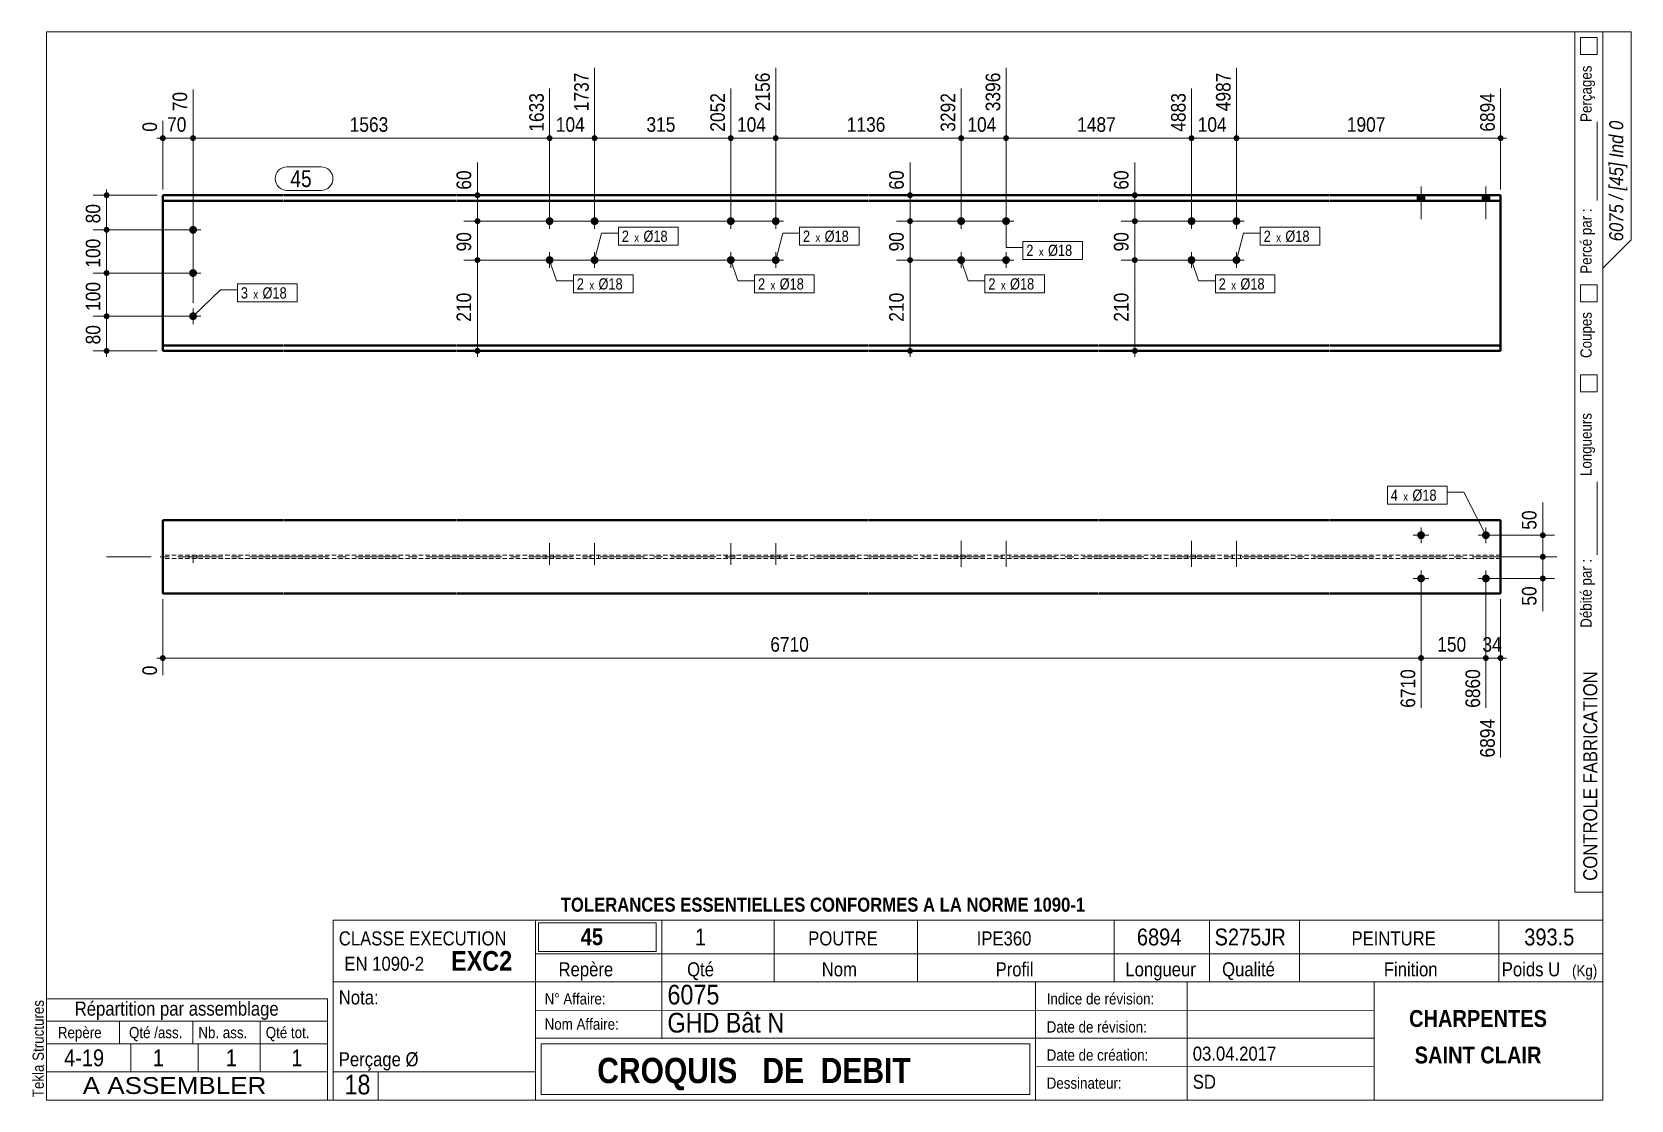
# Model space of a CAD drawing. Header units: millimetres. Extents: x 2 to 287, y 5 to 195.
import ezdxf

# ---------------------------------------------------------------- set-up
doc = ezdxf.new("R2010")
doc.units = ezdxf.units.MM
for name, pattern in [('AXES', [12.7, 7.9375, -1.5875, 1.5875, -1.5875]), ('CACHE2', [1.190625, 0.79375, -0.396875]), ('INTERROMPUX2', [9.525, 6.35, -3.175])]:
    doc.linetypes.add(name, pattern=pattern)
for name, color, linetype, lineweight in [('Autre type objet', 1, 'Continuous', 0), ('Axe', 1, 'Continuous', 0), ('Boulon', 7, 'Continuous', 0), ('Cache', 7, 'Continuous', 0), ('Cotation', 7, 'Continuous', 0), ('Désignation boulon', 3, 'Continuous', 0), ('Feuille dessin', 5, 'Continuous', 0), ('Piece', 2, 'Continuous', 0), ('Repère pièce', 3, 'Continuous', 0)]:
    doc.layers.add(name, color=color, linetype=linetype, lineweight=lineweight)
doc.styles.add('ARIAL', font='ARIAL.TTF')
doc.styles.add('ARIAL_BOLD', font='ARIALBD.TTF')
doc.styles.add('ARIAL_ITALIC', font='ARIALI.TTF')
doc.styles.add('ARIAL_NARROW', font='ARIAL.TTF')
doc.styles.add('COMIC_SANS_MS', font='COMIC.TTF')

# ---------------------------------------------------------------- blocks, each defined once
blk = doc.blocks.new('*A1')
at = {"layer": 'Boulon'}
for points in [[(134.08, 161.38), (134.08, 161.42), (134.09, 161.45), (134.09, 161.48), (134.1, 161.52), (134.11, 161.55), (134.12, 161.58), (134.13, 161.61), (134.15, 161.64), (134.16, 161.67), (134.18, 161.7), (134.2, 161.73), (134.22, 161.76), (134.24, 161.79), (134.26, 161.81), (134.28, 161.84), (134.31, 161.86), (134.33, 161.88), (134.36, 161.9), (134.39, 161.92), (134.42, 161.94), (134.45, 161.96), (134.48, 161.97), (134.51, 161.99), (134.54, 162), (134.57, 162.01), (134.6, 162.02), (134.64, 162.03), (134.67, 162.03), (134.7, 162.04), (134.74, 162.04), (134.77, 162.04), (134.81, 162.04), (134.84, 162.04), (134.87, 162.03), (134.91, 162.03), (134.94, 162.02), (134.97, 162.01), (135.01, 162), (135.04, 161.99), (135.07, 161.97), (135.1, 161.96), (135.13, 161.94), (135.16, 161.92), (135.19, 161.9), (135.21, 161.88), (135.24, 161.86), (135.26, 161.84), (135.29, 161.81), (135.31, 161.79), (135.33, 161.76), (135.35, 161.73), (135.37, 161.7), (135.38, 161.67), (135.4, 161.64), (135.41, 161.61), (135.42, 161.58), (135.44, 161.55), (135.44, 161.52), (135.45, 161.48), (135.46, 161.45), (135.46, 161.42), (135.46, 161.38), (135.46, 161.35), (135.46, 161.31), (135.46, 161.28), (135.46, 161.25), (135.45, 161.21), (135.44, 161.18), (135.44, 161.15), (135.42, 161.11), (135.41, 161.08), (135.4, 161.05), (135.38, 161.02), (135.37, 160.99), (135.35, 160.96), (135.33, 160.94), (135.31, 160.91), (135.29, 160.88), (135.26, 160.86), (135.24, 160.83), (135.21, 160.81), (135.19, 160.79), (135.16, 160.77), (135.13, 160.75), (135.1, 160.74), (135.07, 160.72), (135.04, 160.71), (135.01, 160.7), (134.97, 160.69), (134.94, 160.68), (134.91, 160.67), (134.87, 160.66), (134.84, 160.66), (134.81, 160.66), (134.77, 160.66), (134.74, 160.66), (134.7, 160.66), (134.67, 160.66), (134.64, 160.67), (134.6, 160.68), (134.57, 160.69), (134.54, 160.7), (134.51, 160.71), (134.48, 160.72), (134.45, 160.74), (134.42, 160.75), (134.39, 160.77), (134.36, 160.79), (134.33, 160.81), (134.31, 160.83), (134.28, 160.86), (134.26, 160.88), (134.24, 160.91), (134.22, 160.94), (134.2, 160.96), (134.18, 160.99), (134.16, 161.02), (134.15, 161.05), (134.13, 161.08), (134.12, 161.11), (134.11, 161.15), (134.1, 161.18), (134.09, 161.21), (134.09, 161.25), (134.08, 161.28), (134.08, 161.31), (134.08, 161.35)], [(134.08, 154.46), (134.08, 154.49), (134.09, 154.53), (134.09, 154.56), (134.1, 154.59), (134.11, 154.63), (134.12, 154.66), (134.13, 154.69), (134.15, 154.72), (134.16, 154.75), (134.18, 154.78), (134.2, 154.81), (134.22, 154.84), (134.24, 154.86), (134.26, 154.89), (134.28, 154.91), (134.31, 154.94), (134.33, 154.96), (134.36, 154.98), (134.39, 155), (134.42, 155.02), (134.45, 155.04), (134.48, 155.05), (134.51, 155.06), (134.54, 155.08), (134.57, 155.09), (134.6, 155.1), (134.64, 155.1), (134.67, 155.11), (134.7, 155.11), (134.74, 155.12), (134.77, 155.12), (134.81, 155.12), (134.84, 155.11), (134.87, 155.11), (134.91, 155.1), (134.94, 155.1), (134.97, 155.09), (135.01, 155.08), (135.04, 155.06), (135.07, 155.05), (135.1, 155.04), (135.13, 155.02), (135.16, 155), (135.19, 154.98), (135.21, 154.96), (135.24, 154.94), (135.26, 154.91), (135.29, 154.89), (135.31, 154.86), (135.33, 154.84), (135.35, 154.81), (135.37, 154.78), (135.38, 154.75), (135.4, 154.72), (135.41, 154.69), (135.42, 154.66), (135.44, 154.63), (135.44, 154.59), (135.45, 154.56), (135.46, 154.53), (135.46, 154.49), (135.46, 154.46), (135.46, 154.42), (135.46, 154.39), (135.46, 154.36), (135.46, 154.32), (135.45, 154.29), (135.44, 154.26), (135.44, 154.22), (135.42, 154.19), (135.41, 154.16), (135.4, 154.13), (135.38, 154.1), (135.37, 154.07), (135.35, 154.04), (135.33, 154.01), (135.31, 153.99), (135.29, 153.96), (135.26, 153.94), (135.24, 153.91), (135.21, 153.89), (135.19, 153.87), (135.16, 153.85), (135.13, 153.83), (135.1, 153.81), (135.07, 153.8), (135.04, 153.79), (135.01, 153.77), (134.97, 153.76), (134.94, 153.75), (134.91, 153.75), (134.87, 153.74), (134.84, 153.74), (134.81, 153.73), (134.77, 153.73), (134.74, 153.73), (134.7, 153.74), (134.67, 153.74), (134.64, 153.75), (134.6, 153.75), (134.57, 153.76), (134.54, 153.77), (134.51, 153.79), (134.48, 153.8), (134.45, 153.81), (134.42, 153.83), (134.39, 153.85), (134.36, 153.87), (134.33, 153.89), (134.31, 153.91), (134.28, 153.94), (134.26, 153.96), (134.24, 153.99), (134.22, 154.01), (134.2, 154.04), (134.18, 154.07), (134.16, 154.1), (134.15, 154.13), (134.13, 154.16), (134.12, 154.19), (134.11, 154.22), (134.1, 154.26), (134.09, 154.29), (134.09, 154.32), (134.08, 154.36), (134.08, 154.39), (134.08, 154.42)]]:
    blk.add_hatch(color=256, dxfattribs=at).paths.add_polyline_path(points, flags=17)
at = {"layer": 'Boulon', "linetype": 'Continuous', "lineweight": 0}
for p, q in [((134.77, 162.73), (134.77, 159.96)), ((133.39, 161.35), (136.16, 161.35)), ((133.39, 154.42), (136.16, 154.42)), ((134.77, 155.81), (134.77, 153.04))]:
    blk.add_line(p, q, dxfattribs=at)
blk = doc.blocks.new('*A2')
at = {"layer": 'Boulon'}
for points in [[(126.08, 161.38), (126.08, 161.42), (126.09, 161.45), (126.09, 161.48), (126.1, 161.52), (126.11, 161.55), (126.12, 161.58), (126.13, 161.61), (126.15, 161.64), (126.16, 161.67), (126.18, 161.7), (126.2, 161.73), (126.22, 161.76), (126.24, 161.79), (126.26, 161.81), (126.28, 161.84), (126.31, 161.86), (126.33, 161.88), (126.36, 161.9), (126.39, 161.92), (126.42, 161.94), (126.45, 161.96), (126.48, 161.97), (126.51, 161.99), (126.54, 162), (126.57, 162.01), (126.6, 162.02), (126.64, 162.03), (126.67, 162.03), (126.7, 162.04), (126.74, 162.04), (126.77, 162.04), (126.81, 162.04), (126.84, 162.04), (126.87, 162.03), (126.91, 162.03), (126.94, 162.02), (126.97, 162.01), (127.01, 162), (127.04, 161.99), (127.07, 161.97), (127.1, 161.96), (127.13, 161.94), (127.16, 161.92), (127.19, 161.9), (127.21, 161.88), (127.24, 161.86), (127.26, 161.84), (127.29, 161.81), (127.31, 161.79), (127.33, 161.76), (127.35, 161.73), (127.37, 161.7), (127.38, 161.67), (127.4, 161.64), (127.41, 161.61), (127.42, 161.58), (127.44, 161.55), (127.44, 161.52), (127.45, 161.48), (127.46, 161.45), (127.46, 161.42), (127.46, 161.38), (127.46, 161.35), (127.46, 161.31), (127.46, 161.28), (127.46, 161.25), (127.45, 161.21), (127.44, 161.18), (127.44, 161.15), (127.42, 161.11), (127.41, 161.08), (127.4, 161.05), (127.38, 161.02), (127.37, 160.99), (127.35, 160.96), (127.33, 160.94), (127.31, 160.91), (127.29, 160.88), (127.26, 160.86), (127.24, 160.83), (127.21, 160.81), (127.19, 160.79), (127.16, 160.77), (127.13, 160.75), (127.1, 160.74), (127.07, 160.72), (127.04, 160.71), (127.01, 160.7), (126.97, 160.69), (126.94, 160.68), (126.91, 160.67), (126.87, 160.66), (126.84, 160.66), (126.81, 160.66), (126.77, 160.66), (126.74, 160.66), (126.7, 160.66), (126.67, 160.66), (126.64, 160.67), (126.6, 160.68), (126.57, 160.69), (126.54, 160.7), (126.51, 160.71), (126.48, 160.72), (126.45, 160.74), (126.42, 160.75), (126.39, 160.77), (126.36, 160.79), (126.33, 160.81), (126.31, 160.83), (126.28, 160.86), (126.26, 160.88), (126.24, 160.91), (126.22, 160.94), (126.2, 160.96), (126.18, 160.99), (126.16, 161.02), (126.15, 161.05), (126.13, 161.08), (126.12, 161.11), (126.11, 161.15), (126.1, 161.18), (126.09, 161.21), (126.09, 161.25), (126.08, 161.28), (126.08, 161.31), (126.08, 161.35)], [(126.08, 154.46), (126.08, 154.49), (126.09, 154.53), (126.09, 154.56), (126.1, 154.59), (126.11, 154.63), (126.12, 154.66), (126.13, 154.69), (126.15, 154.72), (126.16, 154.75), (126.18, 154.78), (126.2, 154.81), (126.22, 154.84), (126.24, 154.86), (126.26, 154.89), (126.28, 154.91), (126.31, 154.94), (126.33, 154.96), (126.36, 154.98), (126.39, 155), (126.42, 155.02), (126.45, 155.04), (126.48, 155.05), (126.51, 155.06), (126.54, 155.08), (126.57, 155.09), (126.6, 155.1), (126.64, 155.1), (126.67, 155.11), (126.7, 155.11), (126.74, 155.12), (126.77, 155.12), (126.81, 155.12), (126.84, 155.11), (126.87, 155.11), (126.91, 155.1), (126.94, 155.1), (126.97, 155.09), (127.01, 155.08), (127.04, 155.06), (127.07, 155.05), (127.1, 155.04), (127.13, 155.02), (127.16, 155), (127.19, 154.98), (127.21, 154.96), (127.24, 154.94), (127.26, 154.91), (127.29, 154.89), (127.31, 154.86), (127.33, 154.84), (127.35, 154.81), (127.37, 154.78), (127.38, 154.75), (127.4, 154.72), (127.41, 154.69), (127.42, 154.66), (127.44, 154.63), (127.44, 154.59), (127.45, 154.56), (127.46, 154.53), (127.46, 154.49), (127.46, 154.46), (127.46, 154.42), (127.46, 154.39), (127.46, 154.36), (127.46, 154.32), (127.45, 154.29), (127.44, 154.26), (127.44, 154.22), (127.42, 154.19), (127.41, 154.16), (127.4, 154.13), (127.38, 154.1), (127.37, 154.07), (127.35, 154.04), (127.33, 154.01), (127.31, 153.99), (127.29, 153.96), (127.26, 153.94), (127.24, 153.91), (127.21, 153.89), (127.19, 153.87), (127.16, 153.85), (127.13, 153.83), (127.1, 153.81), (127.07, 153.8), (127.04, 153.79), (127.01, 153.77), (126.97, 153.76), (126.94, 153.75), (126.91, 153.75), (126.87, 153.74), (126.84, 153.74), (126.81, 153.73), (126.77, 153.73), (126.74, 153.73), (126.7, 153.74), (126.67, 153.74), (126.64, 153.75), (126.6, 153.75), (126.57, 153.76), (126.54, 153.77), (126.51, 153.79), (126.48, 153.8), (126.45, 153.81), (126.42, 153.83), (126.39, 153.85), (126.36, 153.87), (126.33, 153.89), (126.31, 153.91), (126.28, 153.94), (126.26, 153.96), (126.24, 153.99), (126.22, 154.01), (126.2, 154.04), (126.18, 154.07), (126.16, 154.1), (126.15, 154.13), (126.13, 154.16), (126.12, 154.19), (126.11, 154.22), (126.1, 154.26), (126.09, 154.29), (126.09, 154.32), (126.08, 154.36), (126.08, 154.39), (126.08, 154.42)]]:
    blk.add_hatch(color=256, dxfattribs=at).paths.add_polyline_path(points, flags=17)
at = {"layer": 'Boulon', "linetype": 'Continuous', "lineweight": 0}
for p, q in [((126.77, 162.73), (126.77, 159.96)), ((125.39, 161.35), (128.16, 161.35)), ((125.39, 154.42), (128.16, 154.42)), ((126.77, 155.81), (126.77, 153.04))]:
    blk.add_line(p, q, dxfattribs=at)
blk = doc.blocks.new('*A3')
at = {"layer": 'Boulon'}
for points in [[(175.08, 161.38), (175.08, 161.42), (175.09, 161.45), (175.09, 161.48), (175.1, 161.52), (175.11, 161.55), (175.12, 161.58), (175.13, 161.61), (175.15, 161.64), (175.16, 161.67), (175.18, 161.7), (175.2, 161.73), (175.22, 161.76), (175.24, 161.79), (175.26, 161.81), (175.28, 161.84), (175.31, 161.86), (175.33, 161.88), (175.36, 161.9), (175.39, 161.92), (175.42, 161.94), (175.45, 161.96), (175.48, 161.97), (175.51, 161.99), (175.54, 162), (175.57, 162.01), (175.61, 162.02), (175.64, 162.03), (175.67, 162.03), (175.71, 162.04), (175.74, 162.04), (175.77, 162.04), (175.81, 162.04), (175.84, 162.04), (175.88, 162.03), (175.91, 162.03), (175.94, 162.02), (175.97, 162.01), (176.01, 162), (176.04, 161.99), (176.07, 161.97), (176.1, 161.96), (176.13, 161.94), (176.16, 161.92), (176.19, 161.9), (176.21, 161.88), (176.24, 161.86), (176.26, 161.84), (176.29, 161.81), (176.31, 161.79), (176.33, 161.76), (176.35, 161.73), (176.37, 161.7), (176.38, 161.67), (176.4, 161.64), (176.41, 161.61), (176.43, 161.58), (176.44, 161.55), (176.45, 161.52), (176.45, 161.48), (176.46, 161.45), (176.46, 161.42), (176.47, 161.38), (176.47, 161.35), (176.47, 161.31), (176.46, 161.28), (176.46, 161.25), (176.45, 161.21), (176.45, 161.18), (176.44, 161.15), (176.43, 161.11), (176.41, 161.08), (176.4, 161.05), (176.38, 161.02), (176.37, 160.99), (176.35, 160.96), (176.33, 160.94), (176.31, 160.91), (176.29, 160.88), (176.26, 160.86), (176.24, 160.83), (176.21, 160.81), (176.19, 160.79), (176.16, 160.77), (176.13, 160.75), (176.1, 160.74), (176.07, 160.72), (176.04, 160.71), (176.01, 160.7), (175.97, 160.69), (175.94, 160.68), (175.91, 160.67), (175.88, 160.66), (175.84, 160.66), (175.81, 160.66), (175.77, 160.66), (175.74, 160.66), (175.71, 160.66), (175.67, 160.66), (175.64, 160.67), (175.61, 160.68), (175.57, 160.69), (175.54, 160.7), (175.51, 160.71), (175.48, 160.72), (175.45, 160.74), (175.42, 160.75), (175.39, 160.77), (175.36, 160.79), (175.33, 160.81), (175.31, 160.83), (175.28, 160.86), (175.26, 160.88), (175.24, 160.91), (175.22, 160.94), (175.2, 160.96), (175.18, 160.99), (175.16, 161.02), (175.15, 161.05), (175.13, 161.08), (175.12, 161.11), (175.11, 161.15), (175.1, 161.18), (175.09, 161.21), (175.09, 161.25), (175.08, 161.28), (175.08, 161.31), (175.08, 161.35)], [(175.08, 154.46), (175.08, 154.49), (175.09, 154.53), (175.09, 154.56), (175.1, 154.59), (175.11, 154.63), (175.12, 154.66), (175.13, 154.69), (175.15, 154.72), (175.16, 154.75), (175.18, 154.78), (175.2, 154.81), (175.22, 154.84), (175.24, 154.86), (175.26, 154.89), (175.28, 154.91), (175.31, 154.94), (175.33, 154.96), (175.36, 154.98), (175.39, 155), (175.42, 155.02), (175.45, 155.04), (175.48, 155.05), (175.51, 155.06), (175.54, 155.08), (175.57, 155.09), (175.61, 155.1), (175.64, 155.1), (175.67, 155.11), (175.71, 155.11), (175.74, 155.12), (175.77, 155.12), (175.81, 155.12), (175.84, 155.11), (175.88, 155.11), (175.91, 155.1), (175.94, 155.1), (175.97, 155.09), (176.01, 155.08), (176.04, 155.06), (176.07, 155.05), (176.1, 155.04), (176.13, 155.02), (176.16, 155), (176.19, 154.98), (176.21, 154.96), (176.24, 154.94), (176.26, 154.91), (176.29, 154.89), (176.31, 154.86), (176.33, 154.84), (176.35, 154.81), (176.37, 154.78), (176.38, 154.75), (176.4, 154.72), (176.41, 154.69), (176.43, 154.66), (176.44, 154.63), (176.45, 154.59), (176.45, 154.56), (176.46, 154.53), (176.46, 154.49), (176.47, 154.46), (176.47, 154.42), (176.47, 154.39), (176.46, 154.36), (176.46, 154.32), (176.45, 154.29), (176.45, 154.26), (176.44, 154.22), (176.43, 154.19), (176.41, 154.16), (176.4, 154.13), (176.38, 154.1), (176.37, 154.07), (176.35, 154.04), (176.33, 154.01), (176.31, 153.99), (176.29, 153.96), (176.26, 153.94), (176.24, 153.91), (176.21, 153.89), (176.19, 153.87), (176.16, 153.85), (176.13, 153.83), (176.1, 153.81), (176.07, 153.8), (176.04, 153.79), (176.01, 153.77), (175.97, 153.76), (175.94, 153.75), (175.91, 153.75), (175.88, 153.74), (175.84, 153.74), (175.81, 153.73), (175.77, 153.73), (175.74, 153.73), (175.71, 153.74), (175.67, 153.74), (175.64, 153.75), (175.61, 153.75), (175.57, 153.76), (175.54, 153.77), (175.51, 153.79), (175.48, 153.8), (175.45, 153.81), (175.42, 153.83), (175.39, 153.85), (175.36, 153.87), (175.33, 153.89), (175.31, 153.91), (175.28, 153.94), (175.26, 153.96), (175.24, 153.99), (175.22, 154.01), (175.2, 154.04), (175.18, 154.07), (175.16, 154.1), (175.15, 154.13), (175.13, 154.16), (175.12, 154.19), (175.11, 154.22), (175.1, 154.26), (175.09, 154.29), (175.09, 154.32), (175.08, 154.36), (175.08, 154.39), (175.08, 154.42)]]:
    blk.add_hatch(color=256, dxfattribs=at).paths.add_polyline_path(points, flags=17)
at = {"layer": 'Boulon', "linetype": 'Continuous', "lineweight": 0}
for p, q in [((175.77, 162.73), (175.77, 159.96)), ((174.39, 161.35), (177.16, 161.35)), ((174.39, 154.42), (177.16, 154.42)), ((175.77, 155.81), (175.77, 153.04))]:
    blk.add_line(p, q, dxfattribs=at)
blk = doc.blocks.new('*A4')
at = {"layer": 'Boulon'}
for points in [[(167.08, 161.38), (167.08, 161.42), (167.09, 161.45), (167.09, 161.48), (167.1, 161.52), (167.11, 161.55), (167.12, 161.58), (167.13, 161.61), (167.15, 161.64), (167.16, 161.67), (167.18, 161.7), (167.2, 161.73), (167.22, 161.76), (167.24, 161.79), (167.26, 161.81), (167.28, 161.84), (167.31, 161.86), (167.33, 161.88), (167.36, 161.9), (167.39, 161.92), (167.42, 161.94), (167.45, 161.96), (167.48, 161.97), (167.51, 161.99), (167.54, 162), (167.57, 162.01), (167.61, 162.02), (167.64, 162.03), (167.67, 162.03), (167.71, 162.04), (167.74, 162.04), (167.77, 162.04), (167.81, 162.04), (167.84, 162.04), (167.88, 162.03), (167.91, 162.03), (167.94, 162.02), (167.97, 162.01), (168.01, 162), (168.04, 161.99), (168.07, 161.97), (168.1, 161.96), (168.13, 161.94), (168.16, 161.92), (168.19, 161.9), (168.21, 161.88), (168.24, 161.86), (168.26, 161.84), (168.29, 161.81), (168.31, 161.79), (168.33, 161.76), (168.35, 161.73), (168.37, 161.7), (168.38, 161.67), (168.4, 161.64), (168.41, 161.61), (168.43, 161.58), (168.44, 161.55), (168.45, 161.52), (168.45, 161.48), (168.46, 161.45), (168.46, 161.42), (168.47, 161.38), (168.47, 161.35), (168.47, 161.31), (168.46, 161.28), (168.46, 161.25), (168.45, 161.21), (168.45, 161.18), (168.44, 161.15), (168.43, 161.11), (168.41, 161.08), (168.4, 161.05), (168.38, 161.02), (168.37, 160.99), (168.35, 160.96), (168.33, 160.94), (168.31, 160.91), (168.29, 160.88), (168.26, 160.86), (168.24, 160.83), (168.21, 160.81), (168.19, 160.79), (168.16, 160.77), (168.13, 160.75), (168.1, 160.74), (168.07, 160.72), (168.04, 160.71), (168.01, 160.7), (167.97, 160.69), (167.94, 160.68), (167.91, 160.67), (167.88, 160.66), (167.84, 160.66), (167.81, 160.66), (167.77, 160.66), (167.74, 160.66), (167.71, 160.66), (167.67, 160.66), (167.64, 160.67), (167.61, 160.68), (167.57, 160.69), (167.54, 160.7), (167.51, 160.71), (167.48, 160.72), (167.45, 160.74), (167.42, 160.75), (167.39, 160.77), (167.36, 160.79), (167.33, 160.81), (167.31, 160.83), (167.28, 160.86), (167.26, 160.88), (167.24, 160.91), (167.22, 160.94), (167.2, 160.96), (167.18, 160.99), (167.16, 161.02), (167.15, 161.05), (167.13, 161.08), (167.12, 161.11), (167.11, 161.15), (167.1, 161.18), (167.09, 161.21), (167.09, 161.25), (167.08, 161.28), (167.08, 161.31), (167.08, 161.35)], [(167.08, 154.46), (167.08, 154.49), (167.09, 154.53), (167.09, 154.56), (167.1, 154.59), (167.11, 154.63), (167.12, 154.66), (167.13, 154.69), (167.15, 154.72), (167.16, 154.75), (167.18, 154.78), (167.2, 154.81), (167.22, 154.84), (167.24, 154.86), (167.26, 154.89), (167.28, 154.91), (167.31, 154.94), (167.33, 154.96), (167.36, 154.98), (167.39, 155), (167.42, 155.02), (167.45, 155.04), (167.48, 155.05), (167.51, 155.06), (167.54, 155.08), (167.57, 155.09), (167.61, 155.1), (167.64, 155.1), (167.67, 155.11), (167.71, 155.11), (167.74, 155.12), (167.77, 155.12), (167.81, 155.12), (167.84, 155.11), (167.88, 155.11), (167.91, 155.1), (167.94, 155.1), (167.97, 155.09), (168.01, 155.08), (168.04, 155.06), (168.07, 155.05), (168.1, 155.04), (168.13, 155.02), (168.16, 155), (168.19, 154.98), (168.21, 154.96), (168.24, 154.94), (168.26, 154.91), (168.29, 154.89), (168.31, 154.86), (168.33, 154.84), (168.35, 154.81), (168.37, 154.78), (168.38, 154.75), (168.4, 154.72), (168.41, 154.69), (168.43, 154.66), (168.44, 154.63), (168.45, 154.59), (168.45, 154.56), (168.46, 154.53), (168.46, 154.49), (168.47, 154.46), (168.47, 154.42), (168.47, 154.39), (168.46, 154.36), (168.46, 154.32), (168.45, 154.29), (168.45, 154.26), (168.44, 154.22), (168.43, 154.19), (168.41, 154.16), (168.4, 154.13), (168.38, 154.1), (168.37, 154.07), (168.35, 154.04), (168.33, 154.01), (168.31, 153.99), (168.29, 153.96), (168.26, 153.94), (168.24, 153.91), (168.21, 153.89), (168.19, 153.87), (168.16, 153.85), (168.13, 153.83), (168.1, 153.81), (168.07, 153.8), (168.04, 153.79), (168.01, 153.77), (167.97, 153.76), (167.94, 153.75), (167.91, 153.75), (167.88, 153.74), (167.84, 153.74), (167.81, 153.73), (167.77, 153.73), (167.74, 153.73), (167.71, 153.74), (167.67, 153.74), (167.64, 153.75), (167.61, 153.75), (167.57, 153.76), (167.54, 153.77), (167.51, 153.79), (167.48, 153.8), (167.45, 153.81), (167.42, 153.83), (167.39, 153.85), (167.36, 153.87), (167.33, 153.89), (167.31, 153.91), (167.28, 153.94), (167.26, 153.96), (167.24, 153.99), (167.22, 154.01), (167.2, 154.04), (167.18, 154.07), (167.16, 154.1), (167.15, 154.13), (167.13, 154.16), (167.12, 154.19), (167.11, 154.22), (167.1, 154.26), (167.09, 154.29), (167.09, 154.32), (167.08, 154.36), (167.08, 154.39), (167.08, 154.42)]]:
    blk.add_hatch(color=256, dxfattribs=at).paths.add_polyline_path(points, flags=17)
at = {"layer": 'Boulon', "linetype": 'Continuous', "lineweight": 0}
for p, q in [((167.77, 162.73), (167.77, 159.96)), ((166.39, 161.35), (169.16, 161.35)), ((166.39, 154.42), (169.16, 154.42)), ((167.77, 155.81), (167.77, 153.04))]:
    blk.add_line(p, q, dxfattribs=at)
blk = doc.blocks.new('*A5')
at = {"layer": 'Boulon'}
for points in [[(101.84, 161.38), (101.84, 161.42), (101.84, 161.45), (101.85, 161.48), (101.86, 161.52), (101.86, 161.55), (101.88, 161.58), (101.89, 161.61), (101.9, 161.64), (101.92, 161.67), (101.93, 161.7), (101.95, 161.73), (101.97, 161.76), (101.99, 161.79), (102.01, 161.81), (102.04, 161.84), (102.06, 161.86), (102.09, 161.88), (102.11, 161.9), (102.14, 161.92), (102.17, 161.94), (102.2, 161.96), (102.23, 161.97), (102.26, 161.99), (102.29, 162), (102.33, 162.01), (102.36, 162.02), (102.39, 162.03), (102.43, 162.03), (102.46, 162.04), (102.49, 162.04), (102.53, 162.04), (102.56, 162.04), (102.6, 162.04), (102.63, 162.03), (102.66, 162.03), (102.7, 162.02), (102.73, 162.01), (102.76, 162), (102.79, 161.99), (102.82, 161.97), (102.85, 161.96), (102.88, 161.94), (102.91, 161.92), (102.94, 161.9), (102.97, 161.88), (102.99, 161.86), (103.02, 161.84), (103.04, 161.81), (103.06, 161.79), (103.08, 161.76), (103.1, 161.73), (103.12, 161.7), (103.14, 161.67), (103.15, 161.64), (103.17, 161.61), (103.18, 161.58), (103.19, 161.55), (103.2, 161.52), (103.21, 161.48), (103.21, 161.45), (103.22, 161.42), (103.22, 161.38), (103.22, 161.35), (103.22, 161.31), (103.22, 161.28), (103.21, 161.25), (103.21, 161.21), (103.2, 161.18), (103.19, 161.15), (103.18, 161.11), (103.17, 161.08), (103.15, 161.05), (103.14, 161.02), (103.12, 160.99), (103.1, 160.96), (103.08, 160.94), (103.06, 160.91), (103.04, 160.88), (103.02, 160.86), (102.99, 160.83), (102.97, 160.81), (102.94, 160.79), (102.91, 160.77), (102.88, 160.75), (102.85, 160.74), (102.82, 160.72), (102.79, 160.71), (102.76, 160.7), (102.73, 160.69), (102.7, 160.68), (102.66, 160.67), (102.63, 160.66), (102.6, 160.66), (102.56, 160.66), (102.53, 160.66), (102.49, 160.66), (102.46, 160.66), (102.43, 160.66), (102.39, 160.67), (102.36, 160.68), (102.33, 160.69), (102.29, 160.7), (102.26, 160.71), (102.23, 160.72), (102.2, 160.74), (102.17, 160.75), (102.14, 160.77), (102.11, 160.79), (102.09, 160.81), (102.06, 160.83), (102.04, 160.86), (102.01, 160.88), (101.99, 160.91), (101.97, 160.94), (101.95, 160.96), (101.93, 160.99), (101.92, 161.02), (101.9, 161.05), (101.89, 161.08), (101.88, 161.11), (101.86, 161.15), (101.86, 161.18), (101.85, 161.21), (101.84, 161.25), (101.84, 161.28), (101.84, 161.31), (101.83, 161.35)], [(101.84, 154.46), (101.84, 154.49), (101.84, 154.53), (101.85, 154.56), (101.86, 154.59), (101.86, 154.63), (101.88, 154.66), (101.89, 154.69), (101.9, 154.72), (101.92, 154.75), (101.93, 154.78), (101.95, 154.81), (101.97, 154.84), (101.99, 154.86), (102.01, 154.89), (102.04, 154.91), (102.06, 154.94), (102.09, 154.96), (102.11, 154.98), (102.14, 155), (102.17, 155.02), (102.2, 155.04), (102.23, 155.05), (102.26, 155.06), (102.29, 155.08), (102.33, 155.09), (102.36, 155.1), (102.39, 155.1), (102.43, 155.11), (102.46, 155.11), (102.49, 155.12), (102.53, 155.12), (102.56, 155.12), (102.6, 155.11), (102.63, 155.11), (102.66, 155.1), (102.7, 155.1), (102.73, 155.09), (102.76, 155.08), (102.79, 155.06), (102.82, 155.05), (102.85, 155.04), (102.88, 155.02), (102.91, 155), (102.94, 154.98), (102.97, 154.96), (102.99, 154.94), (103.02, 154.91), (103.04, 154.89), (103.06, 154.86), (103.08, 154.84), (103.1, 154.81), (103.12, 154.78), (103.14, 154.75), (103.15, 154.72), (103.17, 154.69), (103.18, 154.66), (103.19, 154.63), (103.2, 154.59), (103.21, 154.56), (103.21, 154.53), (103.22, 154.49), (103.22, 154.46), (103.22, 154.42), (103.22, 154.39), (103.22, 154.36), (103.21, 154.32), (103.21, 154.29), (103.2, 154.26), (103.19, 154.22), (103.18, 154.19), (103.17, 154.16), (103.15, 154.13), (103.14, 154.1), (103.12, 154.07), (103.1, 154.04), (103.08, 154.01), (103.06, 153.99), (103.04, 153.96), (103.02, 153.94), (102.99, 153.91), (102.97, 153.89), (102.94, 153.87), (102.91, 153.85), (102.88, 153.83), (102.85, 153.81), (102.82, 153.8), (102.79, 153.79), (102.76, 153.77), (102.73, 153.76), (102.7, 153.75), (102.66, 153.75), (102.63, 153.74), (102.6, 153.74), (102.56, 153.73), (102.53, 153.73), (102.49, 153.73), (102.46, 153.74), (102.43, 153.74), (102.39, 153.75), (102.36, 153.75), (102.33, 153.76), (102.29, 153.77), (102.26, 153.79), (102.23, 153.8), (102.2, 153.81), (102.17, 153.83), (102.14, 153.85), (102.11, 153.87), (102.09, 153.89), (102.06, 153.91), (102.04, 153.94), (102.01, 153.96), (101.99, 153.99), (101.97, 154.01), (101.95, 154.04), (101.93, 154.07), (101.92, 154.1), (101.9, 154.13), (101.89, 154.16), (101.88, 154.19), (101.86, 154.22), (101.86, 154.26), (101.85, 154.29), (101.84, 154.32), (101.84, 154.36), (101.84, 154.39), (101.83, 154.42)]]:
    blk.add_hatch(color=256, dxfattribs=at).paths.add_polyline_path(points, flags=17)
at = {"layer": 'Boulon', "linetype": 'Continuous', "lineweight": 0}
for p, q in [((102.53, 162.73), (102.53, 159.96)), ((101.14, 161.35), (103.91, 161.35)), ((101.14, 154.42), (103.91, 154.42)), ((102.53, 155.81), (102.53, 153.04))]:
    blk.add_line(p, q, dxfattribs=at)
blk = doc.blocks.new('*A6')
at = {"layer": 'Boulon'}
for points in [[(93.84, 161.38), (93.84, 161.42), (93.84, 161.45), (93.85, 161.48), (93.86, 161.52), (93.86, 161.55), (93.88, 161.58), (93.89, 161.61), (93.9, 161.64), (93.92, 161.67), (93.93, 161.7), (93.95, 161.73), (93.97, 161.76), (93.99, 161.79), (94.01, 161.81), (94.04, 161.84), (94.06, 161.86), (94.09, 161.88), (94.11, 161.9), (94.14, 161.92), (94.17, 161.94), (94.2, 161.96), (94.23, 161.97), (94.26, 161.99), (94.29, 162), (94.33, 162.01), (94.36, 162.02), (94.39, 162.03), (94.43, 162.03), (94.46, 162.04), (94.49, 162.04), (94.53, 162.04), (94.56, 162.04), (94.6, 162.04), (94.63, 162.03), (94.66, 162.03), (94.7, 162.02), (94.73, 162.01), (94.76, 162), (94.79, 161.99), (94.82, 161.97), (94.85, 161.96), (94.88, 161.94), (94.91, 161.92), (94.94, 161.9), (94.97, 161.88), (94.99, 161.86), (95.02, 161.84), (95.04, 161.81), (95.06, 161.79), (95.08, 161.76), (95.1, 161.73), (95.12, 161.7), (95.14, 161.67), (95.15, 161.64), (95.17, 161.61), (95.18, 161.58), (95.19, 161.55), (95.2, 161.52), (95.21, 161.48), (95.21, 161.45), (95.22, 161.42), (95.22, 161.38), (95.22, 161.35), (95.22, 161.31), (95.22, 161.28), (95.21, 161.25), (95.21, 161.21), (95.2, 161.18), (95.19, 161.15), (95.18, 161.11), (95.17, 161.08), (95.15, 161.05), (95.14, 161.02), (95.12, 160.99), (95.1, 160.96), (95.08, 160.94), (95.06, 160.91), (95.04, 160.88), (95.02, 160.86), (94.99, 160.83), (94.97, 160.81), (94.94, 160.79), (94.91, 160.77), (94.88, 160.75), (94.85, 160.74), (94.82, 160.72), (94.79, 160.71), (94.76, 160.7), (94.73, 160.69), (94.7, 160.68), (94.66, 160.67), (94.63, 160.66), (94.6, 160.66), (94.56, 160.66), (94.53, 160.66), (94.49, 160.66), (94.46, 160.66), (94.43, 160.66), (94.39, 160.67), (94.36, 160.68), (94.33, 160.69), (94.29, 160.7), (94.26, 160.71), (94.23, 160.72), (94.2, 160.74), (94.17, 160.75), (94.14, 160.77), (94.11, 160.79), (94.09, 160.81), (94.06, 160.83), (94.04, 160.86), (94.01, 160.88), (93.99, 160.91), (93.97, 160.94), (93.95, 160.96), (93.93, 160.99), (93.92, 161.02), (93.9, 161.05), (93.89, 161.08), (93.88, 161.11), (93.86, 161.15), (93.86, 161.18), (93.85, 161.21), (93.84, 161.25), (93.84, 161.28), (93.84, 161.31), (93.83, 161.35)], [(93.84, 154.46), (93.84, 154.49), (93.84, 154.53), (93.85, 154.56), (93.86, 154.59), (93.86, 154.63), (93.88, 154.66), (93.89, 154.69), (93.9, 154.72), (93.92, 154.75), (93.93, 154.78), (93.95, 154.81), (93.97, 154.84), (93.99, 154.86), (94.01, 154.89), (94.04, 154.91), (94.06, 154.94), (94.09, 154.96), (94.11, 154.98), (94.14, 155), (94.17, 155.02), (94.2, 155.04), (94.23, 155.05), (94.26, 155.06), (94.29, 155.08), (94.33, 155.09), (94.36, 155.1), (94.39, 155.1), (94.43, 155.11), (94.46, 155.11), (94.49, 155.12), (94.53, 155.12), (94.56, 155.12), (94.6, 155.11), (94.63, 155.11), (94.66, 155.1), (94.7, 155.1), (94.73, 155.09), (94.76, 155.08), (94.79, 155.06), (94.82, 155.05), (94.85, 155.04), (94.88, 155.02), (94.91, 155), (94.94, 154.98), (94.97, 154.96), (94.99, 154.94), (95.02, 154.91), (95.04, 154.89), (95.06, 154.86), (95.08, 154.84), (95.1, 154.81), (95.12, 154.78), (95.14, 154.75), (95.15, 154.72), (95.17, 154.69), (95.18, 154.66), (95.19, 154.63), (95.2, 154.59), (95.21, 154.56), (95.21, 154.53), (95.22, 154.49), (95.22, 154.46), (95.22, 154.42), (95.22, 154.39), (95.22, 154.36), (95.21, 154.32), (95.21, 154.29), (95.2, 154.26), (95.19, 154.22), (95.18, 154.19), (95.17, 154.16), (95.15, 154.13), (95.14, 154.1), (95.12, 154.07), (95.1, 154.04), (95.08, 154.01), (95.06, 153.99), (95.04, 153.96), (95.02, 153.94), (94.99, 153.91), (94.97, 153.89), (94.94, 153.87), (94.91, 153.85), (94.88, 153.83), (94.85, 153.81), (94.82, 153.8), (94.79, 153.79), (94.76, 153.77), (94.73, 153.76), (94.7, 153.75), (94.66, 153.75), (94.63, 153.74), (94.6, 153.74), (94.56, 153.73), (94.53, 153.73), (94.49, 153.73), (94.46, 153.74), (94.43, 153.74), (94.39, 153.75), (94.36, 153.75), (94.33, 153.76), (94.29, 153.77), (94.26, 153.79), (94.23, 153.8), (94.2, 153.81), (94.17, 153.83), (94.14, 153.85), (94.11, 153.87), (94.09, 153.89), (94.06, 153.91), (94.04, 153.94), (94.01, 153.96), (93.99, 153.99), (93.97, 154.01), (93.95, 154.04), (93.93, 154.07), (93.92, 154.1), (93.9, 154.13), (93.89, 154.16), (93.88, 154.19), (93.86, 154.22), (93.86, 154.26), (93.85, 154.29), (93.84, 154.32), (93.84, 154.36), (93.84, 154.39), (93.83, 154.42)]]:
    blk.add_hatch(color=256, dxfattribs=at).paths.add_polyline_path(points, flags=17)
at = {"layer": 'Boulon', "linetype": 'Continuous', "lineweight": 0}
for p, q in [((94.53, 162.73), (94.53, 159.96)), ((93.14, 161.35), (95.91, 161.35)), ((93.14, 154.42), (95.91, 154.42)), ((94.53, 155.81), (94.53, 153.04))]:
    blk.add_line(p, q, dxfattribs=at)
blk = doc.blocks.new('*A7')
at = {"layer": 'Boulon'}
for points in [[(30.37, 159.84), (30.38, 159.88), (30.38, 159.91), (30.39, 159.94), (30.39, 159.98), (30.4, 160.01), (30.41, 160.04), (30.42, 160.07), (30.44, 160.11), (30.45, 160.14), (30.47, 160.17), (30.49, 160.19), (30.51, 160.22), (30.53, 160.25), (30.55, 160.27), (30.57, 160.3), (30.6, 160.32), (30.63, 160.34), (30.65, 160.37), (30.68, 160.39), (30.71, 160.4), (30.74, 160.42), (30.77, 160.44), (30.8, 160.45), (30.83, 160.46), (30.86, 160.47), (30.9, 160.48), (30.93, 160.49), (30.96, 160.49), (31, 160.5), (31.03, 160.5), (31.06, 160.5), (31.1, 160.5), (31.13, 160.5), (31.17, 160.49), (31.2, 160.49), (31.23, 160.48), (31.27, 160.47), (31.3, 160.46), (31.33, 160.45), (31.36, 160.44), (31.39, 160.42), (31.42, 160.4), (31.45, 160.39), (31.48, 160.37), (31.5, 160.34), (31.53, 160.32), (31.55, 160.3), (31.58, 160.27), (31.6, 160.25), (31.62, 160.22), (31.64, 160.19), (31.66, 160.17), (31.68, 160.14), (31.69, 160.11), (31.7, 160.07), (31.72, 160.04), (31.73, 160.01), (31.74, 159.98), (31.74, 159.94), (31.75, 159.91), (31.75, 159.88), (31.76, 159.84), (31.76, 159.81), (31.76, 159.78), (31.75, 159.74), (31.75, 159.71), (31.74, 159.67), (31.74, 159.64), (31.73, 159.61), (31.72, 159.58), (31.7, 159.54), (31.69, 159.51), (31.68, 159.48), (31.66, 159.45), (31.64, 159.42), (31.62, 159.4), (31.6, 159.37), (31.58, 159.34), (31.55, 159.32), (31.53, 159.3), (31.5, 159.27), (31.48, 159.25), (31.45, 159.23), (31.42, 159.22), (31.39, 159.2), (31.36, 159.18), (31.33, 159.17), (31.3, 159.16), (31.27, 159.15), (31.23, 159.14), (31.2, 159.13), (31.17, 159.12), (31.13, 159.12), (31.1, 159.12), (31.06, 159.12), (31.03, 159.12), (31, 159.12), (30.96, 159.12), (30.93, 159.13), (30.9, 159.14), (30.86, 159.15), (30.83, 159.16), (30.8, 159.17), (30.77, 159.18), (30.74, 159.2), (30.71, 159.22), (30.68, 159.23), (30.65, 159.25), (30.63, 159.27), (30.6, 159.3), (30.57, 159.32), (30.55, 159.34), (30.53, 159.37), (30.51, 159.4), (30.49, 159.42), (30.47, 159.45), (30.45, 159.48), (30.44, 159.51), (30.42, 159.54), (30.41, 159.58), (30.4, 159.61), (30.39, 159.64), (30.39, 159.67), (30.38, 159.71), (30.38, 159.74), (30.37, 159.78), (30.37, 159.81)], [(30.37, 152.15), (30.38, 152.18), (30.38, 152.22), (30.39, 152.25), (30.39, 152.29), (30.4, 152.32), (30.41, 152.35), (30.42, 152.38), (30.44, 152.41), (30.45, 152.44), (30.47, 152.47), (30.49, 152.5), (30.51, 152.53), (30.53, 152.56), (30.55, 152.58), (30.57, 152.61), (30.6, 152.63), (30.63, 152.65), (30.65, 152.67), (30.68, 152.69), (30.71, 152.71), (30.74, 152.73), (30.77, 152.74), (30.8, 152.76), (30.83, 152.77), (30.86, 152.78), (30.9, 152.79), (30.93, 152.8), (30.96, 152.8), (31, 152.81), (31.03, 152.81), (31.06, 152.81), (31.1, 152.81), (31.13, 152.81), (31.17, 152.8), (31.2, 152.8), (31.23, 152.79), (31.27, 152.78), (31.3, 152.77), (31.33, 152.76), (31.36, 152.74), (31.39, 152.73), (31.42, 152.71), (31.45, 152.69), (31.48, 152.67), (31.5, 152.65), (31.53, 152.63), (31.55, 152.61), (31.58, 152.58), (31.6, 152.56), (31.62, 152.53), (31.64, 152.5), (31.66, 152.47), (31.68, 152.44), (31.69, 152.41), (31.7, 152.38), (31.72, 152.35), (31.73, 152.32), (31.74, 152.29), (31.74, 152.25), (31.75, 152.22), (31.75, 152.18), (31.76, 152.15), (31.76, 152.12), (31.76, 152.08), (31.75, 152.05), (31.75, 152.02), (31.74, 151.98), (31.74, 151.95), (31.73, 151.92), (31.72, 151.88), (31.7, 151.85), (31.69, 151.82), (31.68, 151.79), (31.66, 151.76), (31.64, 151.73), (31.62, 151.7), (31.6, 151.68), (31.58, 151.65), (31.55, 151.63), (31.53, 151.6), (31.5, 151.58), (31.48, 151.56), (31.45, 151.54), (31.42, 151.52), (31.39, 151.51), (31.36, 151.49), (31.33, 151.48), (31.3, 151.47), (31.27, 151.45), (31.23, 151.45), (31.2, 151.44), (31.17, 151.43), (31.13, 151.43), (31.1, 151.43), (31.06, 151.42), (31.03, 151.43), (31, 151.43), (30.96, 151.43), (30.93, 151.44), (30.9, 151.45), (30.86, 151.45), (30.83, 151.47), (30.8, 151.48), (30.77, 151.49), (30.74, 151.51), (30.71, 151.52), (30.68, 151.54), (30.65, 151.56), (30.63, 151.58), (30.6, 151.6), (30.57, 151.63), (30.55, 151.65), (30.53, 151.68), (30.51, 151.7), (30.49, 151.73), (30.47, 151.76), (30.45, 151.79), (30.44, 151.82), (30.42, 151.85), (30.41, 151.88), (30.4, 151.92), (30.39, 151.95), (30.39, 151.98), (30.38, 152.02), (30.38, 152.05), (30.37, 152.08), (30.37, 152.12)], [(30.37, 144.46), (30.38, 144.49), (30.38, 144.53), (30.39, 144.56), (30.39, 144.59), (30.4, 144.63), (30.41, 144.66), (30.42, 144.69), (30.44, 144.72), (30.45, 144.75), (30.47, 144.78), (30.49, 144.81), (30.51, 144.84), (30.53, 144.86), (30.55, 144.89), (30.57, 144.91), (30.6, 144.94), (30.63, 144.96), (30.65, 144.98), (30.68, 145), (30.71, 145.02), (30.74, 145.04), (30.77, 145.05), (30.8, 145.06), (30.83, 145.08), (30.86, 145.09), (30.9, 145.1), (30.93, 145.1), (30.96, 145.11), (31, 145.11), (31.03, 145.12), (31.06, 145.12), (31.1, 145.12), (31.13, 145.11), (31.17, 145.11), (31.2, 145.1), (31.23, 145.1), (31.27, 145.09), (31.3, 145.08), (31.33, 145.06), (31.36, 145.05), (31.39, 145.04), (31.42, 145.02), (31.45, 145), (31.48, 144.98), (31.5, 144.96), (31.53, 144.94), (31.55, 144.91), (31.58, 144.89), (31.6, 144.86), (31.62, 144.84), (31.64, 144.81), (31.66, 144.78), (31.68, 144.75), (31.69, 144.72), (31.7, 144.69), (31.72, 144.66), (31.73, 144.63), (31.74, 144.59), (31.74, 144.56), (31.75, 144.53), (31.75, 144.49), (31.76, 144.46), (31.76, 144.42), (31.76, 144.39), (31.75, 144.36), (31.75, 144.32), (31.74, 144.29), (31.74, 144.26), (31.73, 144.22), (31.72, 144.19), (31.7, 144.16), (31.69, 144.13), (31.68, 144.1), (31.66, 144.07), (31.64, 144.04), (31.62, 144.01), (31.6, 143.99), (31.58, 143.96), (31.55, 143.94), (31.53, 143.91), (31.5, 143.89), (31.48, 143.87), (31.45, 143.85), (31.42, 143.83), (31.39, 143.81), (31.36, 143.8), (31.33, 143.79), (31.3, 143.77), (31.27, 143.76), (31.23, 143.75), (31.2, 143.75), (31.17, 143.74), (31.13, 143.74), (31.1, 143.73), (31.06, 143.73), (31.03, 143.73), (31, 143.74), (30.96, 143.74), (30.93, 143.75), (30.9, 143.75), (30.86, 143.76), (30.83, 143.77), (30.8, 143.79), (30.77, 143.8), (30.74, 143.81), (30.71, 143.83), (30.68, 143.85), (30.65, 143.87), (30.63, 143.89), (30.6, 143.91), (30.57, 143.94), (30.55, 143.96), (30.53, 143.99), (30.51, 144.01), (30.49, 144.04), (30.47, 144.07), (30.45, 144.1), (30.44, 144.13), (30.42, 144.16), (30.41, 144.19), (30.4, 144.22), (30.39, 144.26), (30.39, 144.29), (30.38, 144.32), (30.38, 144.36), (30.37, 144.39), (30.37, 144.42)]]:
    blk.add_hatch(color=256, dxfattribs=at).paths.add_polyline_path(points, flags=17)
at = {"layer": 'Boulon', "linetype": 'Continuous', "lineweight": 0}
for p, q in [((29.68, 159.81), (32.45, 159.81)), ((31.06, 161.19), (31.06, 158.42)), ((29.68, 152.12), (32.45, 152.12)), ((31.06, 153.5), (31.06, 150.73)), ((31.06, 145.81), (31.06, 143.04)), ((29.68, 144.42), (32.45, 144.42))]:
    blk.add_line(p, q, dxfattribs=at)
blk = doc.blocks.new('*A8')
at = {"layer": 'Boulon'}
for points in [[(248.94, 164.99), (248.94, 165.96), (250.33, 165.96), (250.33, 164.99)], [(248.94, 164.99), (248.94, 165.96), (250.33, 165.96), (250.33, 164.99)], [(260.48, 164.99), (260.48, 165.96), (261.86, 165.96), (261.86, 164.99)], [(260.48, 164.99), (260.48, 165.96), (261.86, 165.96), (261.86, 164.99)]]:
    blk.add_hatch(color=256, dxfattribs=at).paths.add_polyline_path(points, flags=17)
at = {"layer": 'Boulon', "linetype": 'Continuous', "lineweight": 0}
for p, q in [((248.94, 165.96), (248.94, 164.99)), ((248.94, 165.96), (248.94, 164.99)), ((249.63, 167.5), (249.63, 161.73)), ((249.63, 167.5), (249.63, 161.73)), ((250.33, 165.96), (250.33, 164.99)), ((250.33, 165.96), (250.33, 164.99)), ((260.48, 165.96), (260.48, 164.99)), ((260.48, 165.96), (260.48, 164.99)), ((261.17, 167.5), (261.17, 161.73)), ((261.17, 167.5), (261.17, 161.73)), ((261.86, 165.96), (261.86, 164.99)), ((261.86, 165.96), (261.86, 164.99))]:
    blk.add_line(p, q, dxfattribs=at)
blk = doc.blocks.new('*A9')
at = {"layer": 'Boulon'}
for points in [[(216.08, 161.38), (216.09, 161.42), (216.09, 161.45), (216.1, 161.48), (216.1, 161.52), (216.11, 161.55), (216.12, 161.58), (216.13, 161.61), (216.15, 161.64), (216.16, 161.67), (216.18, 161.7), (216.2, 161.73), (216.22, 161.76), (216.24, 161.79), (216.26, 161.81), (216.29, 161.84), (216.31, 161.86), (216.34, 161.88), (216.36, 161.9), (216.39, 161.92), (216.42, 161.94), (216.45, 161.96), (216.48, 161.97), (216.51, 161.99), (216.54, 162), (216.57, 162.01), (216.61, 162.02), (216.64, 162.03), (216.67, 162.03), (216.71, 162.04), (216.74, 162.04), (216.77, 162.04), (216.81, 162.04), (216.84, 162.04), (216.88, 162.03), (216.91, 162.03), (216.94, 162.02), (216.98, 162.01), (217.01, 162), (217.04, 161.99), (217.07, 161.97), (217.1, 161.96), (217.13, 161.94), (217.16, 161.92), (217.19, 161.9), (217.21, 161.88), (217.24, 161.86), (217.26, 161.84), (217.29, 161.81), (217.31, 161.79), (217.33, 161.76), (217.35, 161.73), (217.37, 161.7), (217.39, 161.67), (217.4, 161.64), (217.41, 161.61), (217.43, 161.58), (217.44, 161.55), (217.45, 161.52), (217.45, 161.48), (217.46, 161.45), (217.46, 161.42), (217.47, 161.38), (217.47, 161.35), (217.47, 161.31), (217.46, 161.28), (217.46, 161.25), (217.45, 161.21), (217.45, 161.18), (217.44, 161.15), (217.43, 161.11), (217.41, 161.08), (217.4, 161.05), (217.39, 161.02), (217.37, 160.99), (217.35, 160.96), (217.33, 160.94), (217.31, 160.91), (217.29, 160.88), (217.26, 160.86), (217.24, 160.83), (217.21, 160.81), (217.19, 160.79), (217.16, 160.77), (217.13, 160.75), (217.1, 160.74), (217.07, 160.72), (217.04, 160.71), (217.01, 160.7), (216.98, 160.69), (216.94, 160.68), (216.91, 160.67), (216.88, 160.66), (216.84, 160.66), (216.81, 160.66), (216.77, 160.66), (216.74, 160.66), (216.71, 160.66), (216.67, 160.66), (216.64, 160.67), (216.61, 160.68), (216.57, 160.69), (216.54, 160.7), (216.51, 160.71), (216.48, 160.72), (216.45, 160.74), (216.42, 160.75), (216.39, 160.77), (216.36, 160.79), (216.34, 160.81), (216.31, 160.83), (216.29, 160.86), (216.26, 160.88), (216.24, 160.91), (216.22, 160.94), (216.2, 160.96), (216.18, 160.99), (216.16, 161.02), (216.15, 161.05), (216.13, 161.08), (216.12, 161.11), (216.11, 161.15), (216.1, 161.18), (216.1, 161.21), (216.09, 161.25), (216.09, 161.28), (216.08, 161.31), (216.08, 161.35)], [(216.08, 154.46), (216.09, 154.49), (216.09, 154.53), (216.1, 154.56), (216.1, 154.59), (216.11, 154.63), (216.12, 154.66), (216.13, 154.69), (216.15, 154.72), (216.16, 154.75), (216.18, 154.78), (216.2, 154.81), (216.22, 154.84), (216.24, 154.86), (216.26, 154.89), (216.29, 154.91), (216.31, 154.94), (216.34, 154.96), (216.36, 154.98), (216.39, 155), (216.42, 155.02), (216.45, 155.04), (216.48, 155.05), (216.51, 155.06), (216.54, 155.08), (216.57, 155.09), (216.61, 155.1), (216.64, 155.1), (216.67, 155.11), (216.71, 155.11), (216.74, 155.12), (216.77, 155.12), (216.81, 155.12), (216.84, 155.11), (216.88, 155.11), (216.91, 155.1), (216.94, 155.1), (216.98, 155.09), (217.01, 155.08), (217.04, 155.06), (217.07, 155.05), (217.1, 155.04), (217.13, 155.02), (217.16, 155), (217.19, 154.98), (217.21, 154.96), (217.24, 154.94), (217.26, 154.91), (217.29, 154.89), (217.31, 154.86), (217.33, 154.84), (217.35, 154.81), (217.37, 154.78), (217.39, 154.75), (217.4, 154.72), (217.41, 154.69), (217.43, 154.66), (217.44, 154.63), (217.45, 154.59), (217.45, 154.56), (217.46, 154.53), (217.46, 154.49), (217.47, 154.46), (217.47, 154.42), (217.47, 154.39), (217.46, 154.36), (217.46, 154.32), (217.45, 154.29), (217.45, 154.26), (217.44, 154.22), (217.43, 154.19), (217.41, 154.16), (217.4, 154.13), (217.39, 154.1), (217.37, 154.07), (217.35, 154.04), (217.33, 154.01), (217.31, 153.99), (217.29, 153.96), (217.26, 153.94), (217.24, 153.91), (217.21, 153.89), (217.19, 153.87), (217.16, 153.85), (217.13, 153.83), (217.1, 153.81), (217.07, 153.8), (217.04, 153.79), (217.01, 153.77), (216.98, 153.76), (216.94, 153.75), (216.91, 153.75), (216.88, 153.74), (216.84, 153.74), (216.81, 153.73), (216.77, 153.73), (216.74, 153.73), (216.71, 153.74), (216.67, 153.74), (216.64, 153.75), (216.61, 153.75), (216.57, 153.76), (216.54, 153.77), (216.51, 153.79), (216.48, 153.8), (216.45, 153.81), (216.42, 153.83), (216.39, 153.85), (216.36, 153.87), (216.34, 153.89), (216.31, 153.91), (216.29, 153.94), (216.26, 153.96), (216.24, 153.99), (216.22, 154.01), (216.2, 154.04), (216.18, 154.07), (216.16, 154.1), (216.15, 154.13), (216.13, 154.16), (216.12, 154.19), (216.11, 154.22), (216.1, 154.26), (216.1, 154.29), (216.09, 154.32), (216.09, 154.36), (216.08, 154.39), (216.08, 154.42)]]:
    blk.add_hatch(color=256, dxfattribs=at).paths.add_polyline_path(points, flags=17)
at = {"layer": 'Boulon', "linetype": 'Continuous', "lineweight": 0}
for p, q in [((216.77, 162.73), (216.77, 159.96)), ((215.39, 161.35), (218.16, 161.35)), ((215.39, 154.42), (218.16, 154.42)), ((216.77, 155.81), (216.77, 153.04))]:
    blk.add_line(p, q, dxfattribs=at)
blk = doc.blocks.new('*A10')
at = {"layer": 'Boulon'}
for points in [[(208.08, 161.38), (208.09, 161.42), (208.09, 161.45), (208.1, 161.48), (208.1, 161.52), (208.11, 161.55), (208.12, 161.58), (208.13, 161.61), (208.15, 161.64), (208.16, 161.67), (208.18, 161.7), (208.2, 161.73), (208.22, 161.76), (208.24, 161.79), (208.26, 161.81), (208.29, 161.84), (208.31, 161.86), (208.34, 161.88), (208.36, 161.9), (208.39, 161.92), (208.42, 161.94), (208.45, 161.96), (208.48, 161.97), (208.51, 161.99), (208.54, 162), (208.57, 162.01), (208.61, 162.02), (208.64, 162.03), (208.67, 162.03), (208.71, 162.04), (208.74, 162.04), (208.77, 162.04), (208.81, 162.04), (208.84, 162.04), (208.88, 162.03), (208.91, 162.03), (208.94, 162.02), (208.98, 162.01), (209.01, 162), (209.04, 161.99), (209.07, 161.97), (209.1, 161.96), (209.13, 161.94), (209.16, 161.92), (209.19, 161.9), (209.21, 161.88), (209.24, 161.86), (209.26, 161.84), (209.29, 161.81), (209.31, 161.79), (209.33, 161.76), (209.35, 161.73), (209.37, 161.7), (209.39, 161.67), (209.4, 161.64), (209.41, 161.61), (209.43, 161.58), (209.44, 161.55), (209.45, 161.52), (209.45, 161.48), (209.46, 161.45), (209.46, 161.42), (209.47, 161.38), (209.47, 161.35), (209.47, 161.31), (209.46, 161.28), (209.46, 161.25), (209.45, 161.21), (209.45, 161.18), (209.44, 161.15), (209.43, 161.11), (209.41, 161.08), (209.4, 161.05), (209.39, 161.02), (209.37, 160.99), (209.35, 160.96), (209.33, 160.94), (209.31, 160.91), (209.29, 160.88), (209.26, 160.86), (209.24, 160.83), (209.21, 160.81), (209.19, 160.79), (209.16, 160.77), (209.13, 160.75), (209.1, 160.74), (209.07, 160.72), (209.04, 160.71), (209.01, 160.7), (208.98, 160.69), (208.94, 160.68), (208.91, 160.67), (208.88, 160.66), (208.84, 160.66), (208.81, 160.66), (208.77, 160.66), (208.74, 160.66), (208.71, 160.66), (208.67, 160.66), (208.64, 160.67), (208.61, 160.68), (208.57, 160.69), (208.54, 160.7), (208.51, 160.71), (208.48, 160.72), (208.45, 160.74), (208.42, 160.75), (208.39, 160.77), (208.36, 160.79), (208.34, 160.81), (208.31, 160.83), (208.29, 160.86), (208.26, 160.88), (208.24, 160.91), (208.22, 160.94), (208.2, 160.96), (208.18, 160.99), (208.16, 161.02), (208.15, 161.05), (208.13, 161.08), (208.12, 161.11), (208.11, 161.15), (208.1, 161.18), (208.1, 161.21), (208.09, 161.25), (208.09, 161.28), (208.08, 161.31), (208.08, 161.35)], [(208.08, 154.46), (208.09, 154.49), (208.09, 154.53), (208.1, 154.56), (208.1, 154.59), (208.11, 154.63), (208.12, 154.66), (208.13, 154.69), (208.15, 154.72), (208.16, 154.75), (208.18, 154.78), (208.2, 154.81), (208.22, 154.84), (208.24, 154.86), (208.26, 154.89), (208.29, 154.91), (208.31, 154.94), (208.34, 154.96), (208.36, 154.98), (208.39, 155), (208.42, 155.02), (208.45, 155.04), (208.48, 155.05), (208.51, 155.06), (208.54, 155.08), (208.57, 155.09), (208.61, 155.1), (208.64, 155.1), (208.67, 155.11), (208.71, 155.11), (208.74, 155.12), (208.77, 155.12), (208.81, 155.12), (208.84, 155.11), (208.88, 155.11), (208.91, 155.1), (208.94, 155.1), (208.98, 155.09), (209.01, 155.08), (209.04, 155.06), (209.07, 155.05), (209.1, 155.04), (209.13, 155.02), (209.16, 155), (209.19, 154.98), (209.21, 154.96), (209.24, 154.94), (209.26, 154.91), (209.29, 154.89), (209.31, 154.86), (209.33, 154.84), (209.35, 154.81), (209.37, 154.78), (209.39, 154.75), (209.4, 154.72), (209.41, 154.69), (209.43, 154.66), (209.44, 154.63), (209.45, 154.59), (209.45, 154.56), (209.46, 154.53), (209.46, 154.49), (209.47, 154.46), (209.47, 154.42), (209.47, 154.39), (209.46, 154.36), (209.46, 154.32), (209.45, 154.29), (209.45, 154.26), (209.44, 154.22), (209.43, 154.19), (209.41, 154.16), (209.4, 154.13), (209.39, 154.1), (209.37, 154.07), (209.35, 154.04), (209.33, 154.01), (209.31, 153.99), (209.29, 153.96), (209.26, 153.94), (209.24, 153.91), (209.21, 153.89), (209.19, 153.87), (209.16, 153.85), (209.13, 153.83), (209.1, 153.81), (209.07, 153.8), (209.04, 153.79), (209.01, 153.77), (208.98, 153.76), (208.94, 153.75), (208.91, 153.75), (208.88, 153.74), (208.84, 153.74), (208.81, 153.73), (208.77, 153.73), (208.74, 153.73), (208.71, 153.74), (208.67, 153.74), (208.64, 153.75), (208.61, 153.75), (208.57, 153.76), (208.54, 153.77), (208.51, 153.79), (208.48, 153.8), (208.45, 153.81), (208.42, 153.83), (208.39, 153.85), (208.36, 153.87), (208.34, 153.89), (208.31, 153.91), (208.29, 153.94), (208.26, 153.96), (208.24, 153.99), (208.22, 154.01), (208.2, 154.04), (208.18, 154.07), (208.16, 154.1), (208.15, 154.13), (208.13, 154.16), (208.12, 154.19), (208.11, 154.22), (208.1, 154.26), (208.1, 154.29), (208.09, 154.32), (208.09, 154.36), (208.08, 154.39), (208.08, 154.42)]]:
    blk.add_hatch(color=256, dxfattribs=at).paths.add_polyline_path(points, flags=17)
at = {"layer": 'Boulon', "linetype": 'Continuous', "lineweight": 0}
for p, q in [((208.77, 162.73), (208.77, 159.96)), ((207.39, 161.35), (210.16, 161.35)), ((207.39, 154.42), (210.16, 154.42)), ((208.77, 155.81), (208.77, 153.04))]:
    blk.add_line(p, q, dxfattribs=at)
blk = doc.blocks.new('*A11')
at = {"layer": 'Piece', "color": 2, "linetype": 'Continuous', "lineweight": 40}
for p, q in [((25.68, 165.963263), (25.68, 138.270955)), ((47.107485, 165.963263), (25.68, 165.963263)), ((77.976716, 165.963263), (47.207485, 165.963263)), ((151.223086, 165.963263), (78.076716, 165.963263)), ((192.224072, 165.963263), (151.323086, 165.963263)), ((233.225058, 165.963263), (192.324072, 165.963263)), ((263.786766, 165.963263), (233.325058, 165.963263)), ((263.786766, 138.270955), (263.786766, 165.963263)), ((47.107485, 164.98634), (25.68, 164.98634)), ((77.976716, 164.98634), (47.207485, 164.98634)), ((151.223086, 164.98634), (78.076716, 164.98634)), ((192.224072, 164.98634), (151.323086, 164.98634)), ((233.225058, 164.98634), (192.324072, 164.98634)), ((263.786766, 164.98634), (233.325058, 164.98634)), ((47.107485, 139.247878), (25.68, 139.247878)), ((25.68, 138.270955), (47.107485, 138.270955)), ((77.976716, 139.247878), (47.207485, 139.247878)), ((47.207485, 138.270955), (77.976716, 138.270955)), ((151.223086, 139.247878), (78.076716, 139.247878)), ((78.076716, 138.270955), (151.223086, 138.270955)), ((192.224072, 139.247878), (151.323086, 139.247878)), ((151.323086, 138.270955), (192.224072, 138.270955)), ((233.225058, 139.247878), (192.324072, 139.247878)), ((192.324072, 138.270955), (233.225058, 138.270955)), ((263.786766, 139.247878), (233.325058, 139.247878)), ((233.325058, 138.270955), (263.786766, 138.270955))]:
    blk.add_line(p, q, dxfattribs=at)
blk = doc.blocks.new('*A12')
at = {"layer": 'Boulon', "linetype": 'INTERROMPUX2', "lineweight": 0}
for p, q in [((134.772594, 100.201652), (134.772594, 104.047806)), ((134.772594, 100.201652), (134.772594, 104.047806)), ((134.080286, 101.936048), (134.080286, 101.320663)), ((134.080286, 101.936048), (134.080286, 101.320663)), ((135.464901, 101.936048), (135.464901, 101.320663)), ((135.464901, 101.936048), (135.464901, 101.320663))]:
    blk.add_line(p, q, dxfattribs=at)
blk = doc.blocks.new('*A13')
at = {"layer": 'Boulon', "linetype": 'INTERROMPUX2', "lineweight": 0}
for p, q in [((126.772594, 100.201652), (126.772594, 104.047806)), ((126.772594, 100.201652), (126.772594, 104.047806)), ((126.080286, 101.936048), (126.080286, 101.320663)), ((126.080286, 101.936048), (126.080286, 101.320663)), ((127.464901, 101.936048), (127.464901, 101.320663)), ((127.464901, 101.936048), (127.464901, 101.320663))]:
    blk.add_line(p, q, dxfattribs=at)
blk = doc.blocks.new('*A14')
at = {"layer": 'Boulon', "linetype": 'INTERROMPUX2', "lineweight": 0}
for p, q in [((175.773579, 99.859125), (175.773579, 104.474509)), ((175.773579, 99.859125), (175.773579, 104.474509)), ((175.081271, 101.936048), (175.081271, 101.320663)), ((175.081271, 101.936048), (175.081271, 101.320663)), ((176.465887, 101.936048), (176.465887, 101.320663)), ((176.465887, 101.936048), (176.465887, 101.320663))]:
    blk.add_line(p, q, dxfattribs=at)
blk = doc.blocks.new('*A15')
at = {"layer": 'Boulon', "linetype": 'INTERROMPUX2', "lineweight": 0}
for p, q in [((167.773579, 99.859125), (167.773579, 104.474509)), ((167.773579, 99.859125), (167.773579, 104.474509)), ((167.081271, 101.936048), (167.081271, 101.320663)), ((167.081271, 101.936048), (167.081271, 101.320663)), ((168.465887, 101.936048), (168.465887, 101.320663)), ((168.465887, 101.936048), (168.465887, 101.320663))]:
    blk.add_line(p, q, dxfattribs=at)
blk = doc.blocks.new('*A16')
at = {"layer": 'Boulon', "linetype": 'INTERROMPUX2', "lineweight": 0}
for p, q in [((102.527208, 100.205278), (102.527208, 104.051432)), ((102.527208, 100.205278), (102.527208, 104.051432)), ((101.834901, 101.936048), (101.834901, 101.320663)), ((101.834901, 101.936048), (101.834901, 101.320663)), ((103.219516, 101.936048), (103.219516, 101.320663)), ((103.219516, 101.936048), (103.219516, 101.320663))]:
    blk.add_line(p, q, dxfattribs=at)
blk = doc.blocks.new('*A17')
at = {"layer": 'Boulon', "linetype": 'INTERROMPUX2', "lineweight": 0}
for p, q in [((94.527208, 100.205278), (94.527208, 104.051432)), ((94.527208, 100.205278), (94.527208, 104.051432)), ((93.834901, 101.936048), (93.834901, 101.320663)), ((93.834901, 101.936048), (93.834901, 101.320663)), ((95.219516, 101.936048), (95.219516, 101.320663)), ((95.219516, 101.936048), (95.219516, 101.320663))]:
    blk.add_line(p, q, dxfattribs=at)
blk = doc.blocks.new('*A18')
at = {"layer": 'Boulon', "linetype": 'INTERROMPUX2', "lineweight": 0}
for p, q in [((30.372138, 101.936048), (30.372138, 101.320663)), ((30.372138, 101.936048), (30.372138, 101.320663)), ((30.372138, 101.936048), (30.372138, 101.320663)), ((31.064446, 100.551432), (31.064446, 101.936048)), ((31.064446, 100.551432), (31.064446, 101.936048)), ((31.064446, 100.551432), (31.064446, 101.936048)), ((31.756753, 101.936048), (31.756753, 101.320663)), ((31.756753, 101.936048), (31.756753, 101.320663)), ((31.756753, 101.936048), (31.756753, 101.320663))]:
    blk.add_line(p, q, dxfattribs=at)
blk = doc.blocks.new('*A19')
at = {"layer": 'Boulon'}
for points in [[(249.67, 106.17), (249.7, 106.16), (249.73, 106.16), (249.77, 106.15), (249.8, 106.15), (249.83, 106.14), (249.87, 106.13), (249.9, 106.11), (249.93, 106.1), (249.96, 106.09), (249.99, 106.07), (250.02, 106.05), (250.05, 106.03), (250.07, 106.01), (250.1, 105.99), (250.12, 105.96), (250.15, 105.94), (250.17, 105.91), (250.19, 105.89), (250.21, 105.86), (250.23, 105.83), (250.24, 105.8), (250.26, 105.77), (250.27, 105.74), (250.28, 105.71), (250.3, 105.68), (250.3, 105.64), (250.31, 105.61), (250.32, 105.58), (250.32, 105.54), (250.32, 105.51), (250.33, 105.47), (250.32, 105.44), (250.32, 105.41), (250.32, 105.37), (250.31, 105.34), (250.3, 105.31), (250.3, 105.27), (250.28, 105.24), (250.27, 105.21), (250.26, 105.18), (250.24, 105.15), (250.23, 105.12), (250.21, 105.09), (250.19, 105.06), (250.17, 105.04), (250.15, 105.01), (250.12, 104.98), (250.1, 104.96), (250.07, 104.94), (250.05, 104.92), (250.02, 104.9), (249.99, 104.88), (249.96, 104.86), (249.93, 104.85), (249.9, 104.83), (249.87, 104.82), (249.83, 104.81), (249.8, 104.8), (249.77, 104.8), (249.73, 104.79), (249.7, 104.79), (249.67, 104.78), (249.63, 104.78), (249.6, 104.78), (249.56, 104.79), (249.53, 104.79), (249.5, 104.8), (249.46, 104.8), (249.43, 104.81), (249.4, 104.82), (249.37, 104.83), (249.34, 104.85), (249.31, 104.86), (249.28, 104.88), (249.25, 104.9), (249.22, 104.92), (249.19, 104.94), (249.17, 104.96), (249.14, 104.98), (249.12, 105.01), (249.1, 105.04), (249.08, 105.06), (249.06, 105.09), (249.04, 105.12), (249.02, 105.15), (249.01, 105.18), (248.99, 105.21), (248.98, 105.24), (248.97, 105.27), (248.96, 105.31), (248.95, 105.34), (248.95, 105.37), (248.94, 105.41), (248.94, 105.44), (248.94, 105.47), (248.94, 105.51), (248.94, 105.54), (248.95, 105.58), (248.95, 105.61), (248.96, 105.64), (248.97, 105.68), (248.98, 105.71), (248.99, 105.74), (249.01, 105.77), (249.02, 105.8), (249.04, 105.83), (249.06, 105.86), (249.08, 105.89), (249.1, 105.91), (249.12, 105.94), (249.14, 105.96), (249.17, 105.99), (249.19, 106.01), (249.22, 106.03), (249.25, 106.05), (249.28, 106.07), (249.31, 106.09), (249.34, 106.1), (249.37, 106.11), (249.4, 106.13), (249.43, 106.14), (249.46, 106.15), (249.5, 106.15), (249.53, 106.16), (249.56, 106.16), (249.6, 106.17), (249.63, 106.17)], [(261.21, 106.17), (261.24, 106.16), (261.27, 106.16), (261.31, 106.15), (261.34, 106.15), (261.37, 106.14), (261.4, 106.13), (261.44, 106.11), (261.47, 106.1), (261.5, 106.09), (261.53, 106.07), (261.56, 106.05), (261.58, 106.03), (261.61, 106.01), (261.64, 105.99), (261.66, 105.96), (261.68, 105.94), (261.71, 105.91), (261.73, 105.89), (261.75, 105.86), (261.77, 105.83), (261.78, 105.8), (261.8, 105.77), (261.81, 105.74), (261.82, 105.71), (261.83, 105.68), (261.84, 105.64), (261.85, 105.61), (261.86, 105.58), (261.86, 105.54), (261.86, 105.51), (261.86, 105.47), (261.86, 105.44), (261.86, 105.41), (261.86, 105.37), (261.85, 105.34), (261.84, 105.31), (261.83, 105.27), (261.82, 105.24), (261.81, 105.21), (261.8, 105.18), (261.78, 105.15), (261.77, 105.12), (261.75, 105.09), (261.73, 105.06), (261.71, 105.04), (261.68, 105.01), (261.66, 104.98), (261.64, 104.96), (261.61, 104.94), (261.58, 104.92), (261.56, 104.9), (261.53, 104.88), (261.5, 104.86), (261.47, 104.85), (261.44, 104.83), (261.4, 104.82), (261.37, 104.81), (261.34, 104.8), (261.31, 104.8), (261.27, 104.79), (261.24, 104.79), (261.21, 104.78), (261.17, 104.78), (261.14, 104.78), (261.1, 104.79), (261.07, 104.79), (261.04, 104.8), (261, 104.8), (260.97, 104.81), (260.94, 104.82), (260.91, 104.83), (260.88, 104.85), (260.84, 104.86), (260.82, 104.88), (260.79, 104.9), (260.76, 104.92), (260.73, 104.94), (260.71, 104.96), (260.68, 104.98), (260.66, 105.01), (260.64, 105.04), (260.62, 105.06), (260.6, 105.09), (260.58, 105.12), (260.56, 105.15), (260.55, 105.18), (260.53, 105.21), (260.52, 105.24), (260.51, 105.27), (260.5, 105.31), (260.49, 105.34), (260.49, 105.37), (260.48, 105.41), (260.48, 105.44), (260.48, 105.47), (260.48, 105.51), (260.48, 105.54), (260.49, 105.58), (260.49, 105.61), (260.5, 105.64), (260.51, 105.68), (260.52, 105.71), (260.53, 105.74), (260.55, 105.77), (260.56, 105.8), (260.58, 105.83), (260.6, 105.86), (260.62, 105.89), (260.64, 105.91), (260.66, 105.94), (260.68, 105.96), (260.71, 105.99), (260.73, 106.01), (260.76, 106.03), (260.79, 106.05), (260.82, 106.07), (260.84, 106.09), (260.88, 106.1), (260.91, 106.11), (260.94, 106.13), (260.97, 106.14), (261, 106.15), (261.04, 106.15), (261.07, 106.16), (261.1, 106.16), (261.14, 106.17), (261.17, 106.17)], [(249.67, 98.47), (249.7, 98.47), (249.73, 98.47), (249.77, 98.46), (249.8, 98.45), (249.83, 98.44), (249.87, 98.43), (249.9, 98.42), (249.93, 98.41), (249.96, 98.39), (249.99, 98.38), (250.02, 98.36), (250.05, 98.34), (250.07, 98.32), (250.1, 98.3), (250.12, 98.27), (250.15, 98.25), (250.17, 98.22), (250.19, 98.19), (250.21, 98.17), (250.23, 98.14), (250.24, 98.11), (250.26, 98.08), (250.27, 98.05), (250.28, 98.02), (250.3, 97.98), (250.3, 97.95), (250.31, 97.92), (250.32, 97.88), (250.32, 97.85), (250.32, 97.82), (250.33, 97.78), (250.32, 97.75), (250.32, 97.71), (250.32, 97.68), (250.31, 97.65), (250.3, 97.61), (250.3, 97.58), (250.28, 97.55), (250.27, 97.52), (250.26, 97.49), (250.24, 97.46), (250.23, 97.43), (250.21, 97.4), (250.19, 97.37), (250.17, 97.34), (250.15, 97.32), (250.12, 97.29), (250.1, 97.27), (250.07, 97.25), (250.05, 97.23), (250.02, 97.21), (249.99, 97.19), (249.96, 97.17), (249.93, 97.16), (249.9, 97.14), (249.87, 97.13), (249.83, 97.12), (249.8, 97.11), (249.77, 97.1), (249.73, 97.1), (249.7, 97.09), (249.67, 97.09), (249.63, 97.09), (249.6, 97.09), (249.56, 97.09), (249.53, 97.1), (249.5, 97.1), (249.46, 97.11), (249.43, 97.12), (249.4, 97.13), (249.37, 97.14), (249.34, 97.16), (249.31, 97.17), (249.28, 97.19), (249.25, 97.21), (249.22, 97.23), (249.19, 97.25), (249.17, 97.27), (249.14, 97.29), (249.12, 97.32), (249.1, 97.34), (249.08, 97.37), (249.06, 97.4), (249.04, 97.43), (249.02, 97.46), (249.01, 97.49), (248.99, 97.52), (248.98, 97.55), (248.97, 97.58), (248.96, 97.61), (248.95, 97.65), (248.95, 97.68), (248.94, 97.71), (248.94, 97.75), (248.94, 97.78), (248.94, 97.82), (248.94, 97.85), (248.95, 97.88), (248.95, 97.92), (248.96, 97.95), (248.97, 97.98), (248.98, 98.02), (248.99, 98.05), (249.01, 98.08), (249.02, 98.11), (249.04, 98.14), (249.06, 98.17), (249.08, 98.19), (249.1, 98.22), (249.12, 98.25), (249.14, 98.27), (249.17, 98.3), (249.19, 98.32), (249.22, 98.34), (249.25, 98.36), (249.28, 98.38), (249.31, 98.39), (249.34, 98.41), (249.37, 98.42), (249.4, 98.43), (249.43, 98.44), (249.46, 98.45), (249.5, 98.46), (249.53, 98.47), (249.56, 98.47), (249.6, 98.47), (249.63, 98.47)], [(261.21, 98.47), (261.24, 98.47), (261.27, 98.47), (261.31, 98.46), (261.34, 98.45), (261.37, 98.44), (261.4, 98.43), (261.44, 98.42), (261.47, 98.41), (261.5, 98.39), (261.53, 98.38), (261.56, 98.36), (261.58, 98.34), (261.61, 98.32), (261.64, 98.3), (261.66, 98.27), (261.68, 98.25), (261.71, 98.22), (261.73, 98.19), (261.75, 98.17), (261.77, 98.14), (261.78, 98.11), (261.8, 98.08), (261.81, 98.05), (261.82, 98.02), (261.83, 97.98), (261.84, 97.95), (261.85, 97.92), (261.86, 97.88), (261.86, 97.85), (261.86, 97.82), (261.86, 97.78), (261.86, 97.75), (261.86, 97.71), (261.86, 97.68), (261.85, 97.65), (261.84, 97.61), (261.83, 97.58), (261.82, 97.55), (261.81, 97.52), (261.8, 97.49), (261.78, 97.46), (261.77, 97.43), (261.75, 97.4), (261.73, 97.37), (261.71, 97.34), (261.68, 97.32), (261.66, 97.29), (261.64, 97.27), (261.61, 97.25), (261.58, 97.23), (261.56, 97.21), (261.53, 97.19), (261.5, 97.17), (261.47, 97.16), (261.44, 97.14), (261.4, 97.13), (261.37, 97.12), (261.34, 97.11), (261.31, 97.1), (261.27, 97.1), (261.24, 97.09), (261.21, 97.09), (261.17, 97.09), (261.14, 97.09), (261.1, 97.09), (261.07, 97.1), (261.04, 97.1), (261, 97.11), (260.97, 97.12), (260.94, 97.13), (260.91, 97.14), (260.88, 97.16), (260.84, 97.17), (260.82, 97.19), (260.79, 97.21), (260.76, 97.23), (260.73, 97.25), (260.71, 97.27), (260.68, 97.29), (260.66, 97.32), (260.64, 97.34), (260.62, 97.37), (260.6, 97.4), (260.58, 97.43), (260.56, 97.46), (260.55, 97.49), (260.53, 97.52), (260.52, 97.55), (260.51, 97.58), (260.5, 97.61), (260.49, 97.65), (260.49, 97.68), (260.48, 97.71), (260.48, 97.75), (260.48, 97.78), (260.48, 97.82), (260.48, 97.85), (260.49, 97.88), (260.49, 97.92), (260.5, 97.95), (260.51, 97.98), (260.52, 98.02), (260.53, 98.05), (260.55, 98.08), (260.56, 98.11), (260.58, 98.14), (260.6, 98.17), (260.62, 98.19), (260.64, 98.22), (260.66, 98.25), (260.68, 98.27), (260.71, 98.3), (260.73, 98.32), (260.76, 98.34), (260.79, 98.36), (260.82, 98.38), (260.84, 98.39), (260.88, 98.41), (260.91, 98.42), (260.94, 98.43), (260.97, 98.44), (261, 98.45), (261.04, 98.46), (261.07, 98.47), (261.1, 98.47), (261.14, 98.47), (261.17, 98.47)]]:
    blk.add_hatch(color=256, dxfattribs=at).paths.add_polyline_path(points, flags=17)
at = {"layer": 'Boulon', "linetype": 'Continuous', "lineweight": 0}
for p, q in [((251.02, 105.47), (248.25, 105.47)), ((249.63, 106.86), (249.63, 104.09)), ((262.56, 105.47), (259.79, 105.47)), ((261.17, 106.86), (261.17, 104.09)), ((251.02, 97.78), (248.25, 97.78)), ((249.63, 99.17), (249.63, 96.4)), ((262.56, 97.78), (259.79, 97.78)), ((261.17, 99.17), (261.17, 96.4))]:
    blk.add_line(p, q, dxfattribs=at)
blk = doc.blocks.new('*A20')
at = {"layer": 'Boulon', "linetype": 'INTERROMPUX2', "lineweight": 0}
for p, q in [((216.774565, 99.859125), (216.774565, 104.474509)), ((216.774565, 99.859125), (216.774565, 104.474509)), ((216.082257, 101.936048), (216.082257, 101.320663)), ((216.082257, 101.936048), (216.082257, 101.320663)), ((217.466872, 101.936048), (217.466872, 101.320663)), ((217.466872, 101.936048), (217.466872, 101.320663))]:
    blk.add_line(p, q, dxfattribs=at)
blk = doc.blocks.new('*A21')
at = {"layer": 'Boulon', "linetype": 'INTERROMPUX2', "lineweight": 0}
for p, q in [((208.774565, 99.859125), (208.774565, 104.474509)), ((208.774565, 99.859125), (208.774565, 104.474509)), ((208.082257, 101.936048), (208.082257, 101.320663)), ((208.082257, 101.936048), (208.082257, 101.320663)), ((209.466872, 101.936048), (209.466872, 101.320663)), ((209.466872, 101.936048), (209.466872, 101.320663))]:
    blk.add_line(p, q, dxfattribs=at)
blk = doc.blocks.new('*A22')
at = {"layer": 'Axe', "color": 1, "linetype": 'AXES', "lineweight": 15}
for p, q in [((15.68, 101.628355), (47.107485, 101.628355)), ((47.207485, 101.628355), (77.976716, 101.628355)), ((78.076716, 101.628355), (151.223086, 101.628355)), ((151.323086, 101.628355), (192.224072, 101.628355)), ((192.324072, 101.628355), (233.225058, 101.628355)), ((233.325058, 101.628355), (273.786766, 101.628355))]:
    blk.add_line(p, q, dxfattribs=at)
at = {"layer": 'Cache', "color": 7, "linetype": 'CACHE2', "lineweight": 20}
for p, q in [((47.107485, 101.936048), (25.68, 101.936048)), ((47.107485, 101.320663), (25.68, 101.320663)), ((77.976716, 101.936048), (47.207485, 101.936048)), ((77.976716, 101.320663), (47.207485, 101.320663)), ((151.223086, 101.936048), (78.076716, 101.936048)), ((151.223086, 101.320663), (78.076716, 101.320663)), ((192.224072, 101.936048), (151.323086, 101.936048)), ((192.224072, 101.320663), (151.323086, 101.320663)), ((233.225058, 101.936048), (192.324072, 101.936048)), ((233.225058, 101.320663), (192.324072, 101.320663)), ((263.786766, 101.936048), (233.325058, 101.936048)), ((263.786766, 101.320663), (233.325058, 101.320663))]:
    blk.add_line(p, q, dxfattribs=at)
at = {"layer": 'Piece', "color": 2, "linetype": 'Continuous', "lineweight": 40}
for p, q in [((25.68, 108.166817), (25.68, 95.089894)), ((25.68, 108.166817), (47.107485, 108.166817)), ((47.207485, 108.166817), (77.976716, 108.166817)), ((78.076716, 108.166817), (151.223086, 108.166817)), ((151.323086, 108.166817), (192.224072, 108.166817)), ((192.324072, 108.166817), (233.225058, 108.166817)), ((233.325058, 108.166817), (263.786766, 108.166817)), ((263.786766, 95.089894), (263.786766, 108.166817)), ((25.68, 95.089894), (47.107485, 95.089894)), ((47.207485, 95.089894), (77.976716, 95.089894)), ((78.076716, 95.089894), (151.223086, 95.089894)), ((151.323086, 95.089894), (192.224072, 95.089894)), ((192.324072, 95.089894), (233.225058, 95.089894)), ((233.325058, 95.089894), (263.786766, 95.089894))]:
    blk.add_line(p, q, dxfattribs=at)
blk = doc.blocks.new('*A23')
at = {"layer": 'Feuille dessin', "linetype": 'Continuous', "lineweight": 0}
for p, q in [((282, 195), (5, 195)), ((5, 195), (5, 5)), ((282, 5), (282, 195)), ((5, 5), (282, 5))]:
    blk.add_line(p, q, dxfattribs=at)
at = {"layer": 'Feuille dessin', "style": 'ARIAL', "width": 0.85}
blk.add_text('Tekla Structures', height=2, rotation=90, dxfattribs=at).set_placement((4.5, 5.5))
blk = doc.blocks.new('*A24')
at = {"layer": 'Autre type objet', "linetype": 'Continuous', "lineweight": 0}
for p, q in [((5, 23), (55, 23)), ((5, 23), (5, 15)), ((55, 23), (55, 15)), ((5, 19), (55, 19)), ((18, 19), (18, 15)), ((31, 19), (31, 15)), ((43, 19), (43, 15)), ((5, 15), (55, 15)), ((5, 15), (5, 10)), ((20, 15), (20, 10)), ((32, 15), (32, 10)), ((43, 15), (43, 10)), ((55, 15), (55, 10)), ((5, 10), (55, 10))]:
    blk.add_line(p, q, dxfattribs=at)
at = {"layer": 'Autre type objet', "style": 'ARIAL', "width": 0.85}
for s, height, p in [('Répartition par assemblage', 2.5, (10, 20)), ('Repère', 2, (7, 16)), ('Qté /ass.', 2, (19.663086, 16)), ('Nb. ass.', 2, (32, 16)), ('Qté tot.', 2, (44, 16)), ('4-19', 3, (8.103027, 11)), ('1', 3, (23.885986, 11)), ('1', 3, (36.889404, 11)), ('1', 3, (48.551514, 11))]:
    blk.add_text(s, height=height, dxfattribs=at).set_placement(p)
blk = doc.blocks.new('*A25')
at = {"layer": 'Autre type objet', "linetype": 'Continuous', "lineweight": 0}
for p, q in [((277, 42), (277, 195)), ((277, 195), (287, 195)), ((278, 194), (278, 191)), ((281, 194), (278, 194)), ((281, 191), (281, 194)), ((282, 42), (282, 195)), ((287, 195), (287, 158)), ((278, 191), (281, 191)), ((281, 165), (281, 179)), ((287, 158), (282, 153)), ((278, 150), (278, 147)), ((281, 150), (278, 150)), ((281, 147), (281, 150)), ((278, 147), (281, 147)), ((278, 134), (278, 131)), ((281, 134), (278, 134)), ((281, 131), (281, 134)), ((278, 131), (281, 131)), ((281, 102), (281, 115)), ((277, 42), (282, 42))]:
    blk.add_line(p, q, dxfattribs=at)
at = {"layer": 'Autre type objet', "width": 0.85}
for s, height, style, p in [('Perçages', 2, 'ARIAL', (280, 179)), ('6075 / [45] Ind 0', 2.5, 'ARIAL_ITALIC', (285.619109, 157.760245)), ('Percé par :', 2, 'ARIAL', (280, 152)), ('Coupes', 2, 'ARIAL', (280, 137)), ('Longueurs', 2, 'ARIAL', (280, 116)), ('Débité par :', 2, 'ARIAL', (280, 89)), ('CONTROLE FABRICATION', 2.5, 'ARIAL', (281, 44))]:
    blk.add_text(s, height=height, rotation=90, dxfattribs=dict(at, style=style)).set_placement(p)
blk = doc.blocks.new('*A26')
at = {"layer": 'Autre type objet', "linetype": 'Continuous', "lineweight": 0}
for p, q in [((56, 37), (92, 37)), ((56, 37), (56, 10)), ((92, 37), (92, 10)), ((56, 26), (92, 26)), ((56, 10), (92, 10)), ((56, 5), (56, 10)), ((64, 5), (64, 10)), ((56, 5), (64, 5))]:
    blk.add_line(p, q, dxfattribs=at)
at = {"layer": 'Autre type objet', "width": 0.85}
for s, height, style, p in [('CLASSE EXECUTION', 2.5, 'ARIAL', (57, 32.5)), ('EXC2', 3.5, 'ARIAL_BOLD', (77, 28)), ('EN 1090-2', 2.5, 'ARIAL', (58, 28)), ('Nota:', 2.5, 'ARIAL', (57, 22)), ('Perçage Ø', 2.5, 'ARIAL', (57, 11)), ('18', 3.5, 'ARIAL_NARROW', (58.014234, 6))]:
    blk.add_text(s, height=height, dxfattribs=dict(at, style=style)).set_placement(p)
blk = doc.blocks.new('*A27')
at = {"layer": 'Autre type objet', "linetype": 'Continuous', "lineweight": 0}
for p, q in [((92, 37), (282, 37)), ((92, 37), (92, 31)), ((114.5, 31), (114.5, 37)), ((134.5, 31), (134.5, 37)), ((160, 31), (160, 37)), ((195, 31), (195, 37)), ((212, 31), (212, 37)), ((228, 31), (228, 37)), ((263.5, 31), (263.5, 37)), ((282, 31), (282, 37)), ((92.51953, 36.5), (113.5, 36.5)), ((92.51953, 31.394341), (92.51953, 36.5)), ((113.5, 36.5), (113.5, 31.394341)), ((113.5, 31.394341), (92.51953, 31.394341)), ((92, 31), (282, 31)), ((92, 31), (92, 5)), ((114.5, 16), (114.5, 31)), ((134.5, 26), (134.5, 31)), ((160, 26), (160, 31)), ((195, 26), (195, 31)), ((212, 26), (212, 31)), ((228, 26), (228, 31)), ((263.5, 26), (263.5, 31)), ((282, 5), (282, 31)), ((92, 26), (282, 26)), ((181, 26), (181, 5)), ((208, 26), (208, 5)), ((241.262466, 5), (241.262466, 26)), ((92, 21), (241.327069, 20.935451)), ((92, 16), (181, 16)), ((93, 15), (180, 15)), ((93, 6), (93, 15)), ((180, 15), (180, 6)), ((181, 16), (241.297815, 16.021151)), ((181, 11), (241.217807, 10.969512)), ((180, 6), (93, 6)), ((92, 5), (282, 5))]:
    blk.add_line(p, q, dxfattribs=at)
at = {"layer": 'Autre type objet', "width": 0.85}
for s, height, style, p in [('TOLERANCES ESSENTIELLES CONFORMES A LA NORME 1090-1', 2.5, 'ARIAL_BOLD', (96.5, 38.5)), ('45', 3, 'ARIAL_BOLD', (100.064045, 32.540141)), ('1', 3, 'ARIAL', (120.389893, 32.5)), ('POUTRE', 2.5, 'ARIAL', (140.551758, 32.5)), ('IPE360', 2.5, 'ARIAL', (170.538574, 32.5)), ('6894', 3, 'ARIAL', (199.053223, 32.5)), ('S275JR', 3, 'ARIAL', (212.880127, 32.5)), ('PEINTURE', 2.5, 'ARIAL', (237.24646, 32.5)), ('393.5', 3, 'ARIAL', (267.997314, 32.5)), ('Repère', 2.5, 'ARIAL', (96.112978, 27)), ('Qté', 2.5, 'ARIAL', (119, 27)), ('Nom', 2.5, 'ARIAL', (142.961426, 27)), ('Profil', 2.5, 'ARIAL', (173.903564, 27)), ('Longueur', 2.5, 'ARIAL', (197, 27)), ('Qualité', 2.5, 'ARIAL', (214.218018, 27)), ('Finition', 2.5, 'ARIAL', (243, 27)), ('Poids U', 2.5, 'ARIAL', (264, 27)), ('(Kg)', 2, 'ARIAL', (276.5, 27)), ('N° Affaire:', 2, 'ARIAL', (93.640566, 22)), ('6075', 3.5, 'ARIAL', (115.5, 22)), ('Indice de révision:', 2, 'ARIAL', (183, 22)), ('GHD Bât N', 3.5, 'ARIAL', (115.5, 17)), ('CHARPENTES', 3, 'ARIAL_BOLD', (247.5, 18)), ('Nom Affaire:', 2, 'ARIAL', (93.640566, 17.5)), ('Date de révision:', 2, 'ARIAL', (183, 17)), ('03.04.2017', 2.5, 'ARIAL', (209, 12)), ('SAINT CLAIR', 3, 'ARIAL_BOLD', (248.5, 11.5)), ('CROQUIS   DE  DEBIT', 4.5, 'ARIAL_BOLD', (103, 8)), ('Date de création:', 2, 'ARIAL', (183, 12)), ('Dessinateur:', 2, 'ARIAL', (183, 7)), ('SD', 2.5, 'ARIAL', (209, 7))]:
    blk.add_text(s, height=height, dxfattribs=dict(at, style=style)).set_placement(p)
blk = doc.blocks.new('*A28')
at = {"layer": 'Autre type objet', "linetype": 'Continuous', "lineweight": 0}
for p, q in [((5, 10), (55, 10)), ((5, 10), (5, 5)), ((55, 10), (55, 5)), ((5, 5), (55, 5))]:
    blk.add_line(p, q, dxfattribs=at)
at = {"layer": 'Autre type objet', "style": 'ARIAL', "width": 1.105}
blk.add_text('A ASSEMBLER', height=3, dxfattribs=at).set_placement((11.423651, 6.073465))
blk = doc.blocks.new('*A29')
at = {"layer": 'Cotation'}
for points in [[(25.65, 175.6), (25.63, 175.6), (25.6, 175.6), (25.58, 175.61), (25.55, 175.61), (25.53, 175.62), (25.5, 175.63), (25.48, 175.64), (25.46, 175.65), (25.43, 175.66), (25.41, 175.67), (25.39, 175.68), (25.37, 175.7), (25.35, 175.72), (25.33, 175.73), (25.31, 175.75), (25.29, 175.77), (25.28, 175.79), (25.26, 175.81), (25.25, 175.83), (25.23, 175.85), (25.22, 175.87), (25.21, 175.89), (25.2, 175.92), (25.19, 175.94), (25.18, 175.97), (25.18, 175.99), (25.17, 176.02), (25.17, 176.04), (25.16, 176.07), (25.16, 176.09), (25.16, 176.12), (25.16, 176.14), (25.16, 176.17), (25.17, 176.19), (25.17, 176.22), (25.18, 176.24), (25.18, 176.27), (25.19, 176.29), (25.2, 176.32), (25.21, 176.34), (25.22, 176.36), (25.23, 176.38), (25.25, 176.41), (25.26, 176.43), (25.28, 176.45), (25.29, 176.47), (25.31, 176.48), (25.33, 176.5), (25.35, 176.52), (25.37, 176.53), (25.39, 176.55), (25.41, 176.56), (25.43, 176.58), (25.46, 176.59), (25.48, 176.6), (25.5, 176.61), (25.53, 176.61), (25.55, 176.62), (25.58, 176.63), (25.6, 176.63), (25.63, 176.63), (25.65, 176.64), (25.68, 176.64), (25.71, 176.64), (25.73, 176.63), (25.76, 176.63), (25.78, 176.63), (25.81, 176.62), (25.83, 176.61), (25.86, 176.61), (25.88, 176.6), (25.9, 176.59), (25.93, 176.58), (25.95, 176.56), (25.97, 176.55), (25.99, 176.53), (26.01, 176.52), (26.03, 176.5), (26.05, 176.48), (26.07, 176.47), (26.08, 176.45), (26.1, 176.43), (26.11, 176.41), (26.13, 176.38), (26.14, 176.36), (26.15, 176.34), (26.16, 176.32), (26.17, 176.29), (26.18, 176.27), (26.18, 176.24), (26.19, 176.22), (26.19, 176.19), (26.2, 176.17), (26.2, 176.14), (26.2, 176.12), (26.2, 176.09), (26.2, 176.07), (26.19, 176.04), (26.19, 176.02), (26.18, 175.99), (26.18, 175.97), (26.17, 175.94), (26.16, 175.92), (26.15, 175.89), (26.14, 175.87), (26.13, 175.85), (26.11, 175.83), (26.1, 175.81), (26.08, 175.79), (26.07, 175.77), (26.05, 175.75), (26.03, 175.73), (26.01, 175.72), (25.99, 175.7), (25.97, 175.68), (25.95, 175.67), (25.93, 175.66), (25.9, 175.65), (25.88, 175.64), (25.86, 175.63), (25.83, 175.62), (25.81, 175.61), (25.78, 175.61), (25.76, 175.6), (25.73, 175.6), (25.71, 175.6), (25.68, 175.6)], [(31.04, 175.6), (31.01, 175.6), (30.99, 175.6), (30.96, 175.61), (30.94, 175.61), (30.91, 175.62), (30.89, 175.63), (30.87, 175.64), (30.84, 175.65), (30.82, 175.66), (30.8, 175.67), (30.78, 175.68), (30.75, 175.7), (30.73, 175.72), (30.72, 175.73), (30.7, 175.75), (30.68, 175.77), (30.66, 175.79), (30.65, 175.81), (30.63, 175.83), (30.62, 175.85), (30.61, 175.87), (30.59, 175.89), (30.58, 175.92), (30.57, 175.94), (30.57, 175.97), (30.56, 175.99), (30.55, 176.02), (30.55, 176.04), (30.55, 176.07), (30.55, 176.09), (30.54, 176.12), (30.55, 176.14), (30.55, 176.17), (30.55, 176.19), (30.55, 176.22), (30.56, 176.24), (30.57, 176.27), (30.57, 176.29), (30.58, 176.32), (30.59, 176.34), (30.61, 176.36), (30.62, 176.38), (30.63, 176.41), (30.65, 176.43), (30.66, 176.45), (30.68, 176.47), (30.7, 176.48), (30.72, 176.5), (30.73, 176.52), (30.75, 176.53), (30.78, 176.55), (30.8, 176.56), (30.82, 176.58), (30.84, 176.59), (30.87, 176.6), (30.89, 176.61), (30.91, 176.61), (30.94, 176.62), (30.96, 176.63), (30.99, 176.63), (31.01, 176.63), (31.04, 176.64), (31.06, 176.64), (31.09, 176.64), (31.12, 176.63), (31.14, 176.63), (31.17, 176.63), (31.19, 176.62), (31.22, 176.61), (31.24, 176.61), (31.26, 176.6), (31.29, 176.59), (31.31, 176.58), (31.33, 176.56), (31.35, 176.55), (31.37, 176.53), (31.39, 176.52), (31.41, 176.5), (31.43, 176.48), (31.45, 176.47), (31.47, 176.45), (31.48, 176.43), (31.5, 176.41), (31.51, 176.38), (31.52, 176.36), (31.53, 176.34), (31.54, 176.32), (31.55, 176.29), (31.56, 176.27), (31.57, 176.24), (31.57, 176.22), (31.58, 176.19), (31.58, 176.17), (31.58, 176.14), (31.58, 176.12), (31.58, 176.09), (31.58, 176.07), (31.58, 176.04), (31.57, 176.02), (31.57, 175.99), (31.56, 175.97), (31.55, 175.94), (31.54, 175.92), (31.53, 175.89), (31.52, 175.87), (31.51, 175.85), (31.5, 175.83), (31.48, 175.81), (31.47, 175.79), (31.45, 175.77), (31.43, 175.75), (31.41, 175.73), (31.39, 175.72), (31.37, 175.7), (31.35, 175.68), (31.33, 175.67), (31.31, 175.66), (31.29, 175.65), (31.26, 175.64), (31.24, 175.63), (31.22, 175.62), (31.19, 175.61), (31.17, 175.61), (31.14, 175.6), (31.12, 175.6), (31.09, 175.6), (31.06, 175.6)]]:
    blk.add_hatch(color=256, dxfattribs=at).paths.add_polyline_path(points, flags=17)
at = {"layer": 'Cotation', "linetype": 'Continuous', "lineweight": 0}
for p, q in [((31.06, 146.81), (31.06, 184.75)), ((25.68, 166.96), (25.68, 179.19)), ((25.68, 177.16), (25.68, 175.08)), ((31.06, 177.16), (31.06, 175.08)), ((26.72, 176.12), (24.64, 176.12)), ((25.68, 176.12), (24.64, 176.12)), ((25.68, 176.12), (31.06, 176.12)), ((32.1, 176.12), (30.02, 176.12)), ((31.06, 176.12), (32.1, 176.12))]:
    blk.add_line(p, q, dxfattribs=at)
at = {"layer": 'Cotation'}
for p in [(25.68, 176.12), (31.06, 176.12)]:
    blk.add_point(p, dxfattribs=at)
at = {"layer": 'Cotation', "style": 'ARIAL', "width": 0.85}
for s, p in [('70', (30.02, 180.9)), ('0', (24.64, 177.26))]:
    blk.add_text(s, height=2.6, rotation=90.0002, dxfattribs=at).set_placement(p)
blk.add_text('70', height=2.6, dxfattribs=at).set_placement((26.44, 177.24))
blk = doc.blocks.new('*A30')
at = {"layer": 'Cotation'}
for points in [[(31.04, 175.6), (31.01, 175.6), (30.99, 175.6), (30.96, 175.61), (30.94, 175.61), (30.91, 175.62), (30.89, 175.63), (30.87, 175.64), (30.84, 175.65), (30.82, 175.66), (30.8, 175.67), (30.78, 175.68), (30.75, 175.7), (30.73, 175.72), (30.72, 175.73), (30.7, 175.75), (30.68, 175.77), (30.66, 175.79), (30.65, 175.81), (30.63, 175.83), (30.62, 175.85), (30.61, 175.87), (30.59, 175.89), (30.58, 175.92), (30.57, 175.94), (30.57, 175.97), (30.56, 175.99), (30.55, 176.02), (30.55, 176.04), (30.55, 176.07), (30.55, 176.09), (30.54, 176.12), (30.55, 176.14), (30.55, 176.17), (30.55, 176.19), (30.55, 176.22), (30.56, 176.24), (30.57, 176.27), (30.57, 176.29), (30.58, 176.32), (30.59, 176.34), (30.61, 176.36), (30.62, 176.38), (30.63, 176.41), (30.65, 176.43), (30.66, 176.45), (30.68, 176.47), (30.7, 176.48), (30.72, 176.5), (30.73, 176.52), (30.75, 176.53), (30.78, 176.55), (30.8, 176.56), (30.82, 176.58), (30.84, 176.59), (30.87, 176.6), (30.89, 176.61), (30.91, 176.61), (30.94, 176.62), (30.96, 176.63), (30.99, 176.63), (31.01, 176.63), (31.04, 176.64), (31.06, 176.64), (31.09, 176.64), (31.12, 176.63), (31.14, 176.63), (31.17, 176.63), (31.19, 176.62), (31.22, 176.61), (31.24, 176.61), (31.26, 176.6), (31.29, 176.59), (31.31, 176.58), (31.33, 176.56), (31.35, 176.55), (31.37, 176.53), (31.39, 176.52), (31.41, 176.5), (31.43, 176.48), (31.45, 176.47), (31.47, 176.45), (31.48, 176.43), (31.5, 176.41), (31.51, 176.38), (31.52, 176.36), (31.53, 176.34), (31.54, 176.32), (31.55, 176.29), (31.56, 176.27), (31.57, 176.24), (31.57, 176.22), (31.58, 176.19), (31.58, 176.17), (31.58, 176.14), (31.58, 176.12), (31.58, 176.09), (31.58, 176.07), (31.58, 176.04), (31.57, 176.02), (31.57, 175.99), (31.56, 175.97), (31.55, 175.94), (31.54, 175.92), (31.53, 175.89), (31.52, 175.87), (31.51, 175.85), (31.5, 175.83), (31.48, 175.81), (31.47, 175.79), (31.45, 175.77), (31.43, 175.75), (31.41, 175.73), (31.39, 175.72), (31.37, 175.7), (31.35, 175.68), (31.33, 175.67), (31.31, 175.66), (31.29, 175.65), (31.26, 175.64), (31.24, 175.63), (31.22, 175.62), (31.19, 175.61), (31.17, 175.61), (31.14, 175.6), (31.12, 175.6), (31.09, 175.6), (31.06, 175.6)], [(94.5, 175.6), (94.48, 175.6), (94.45, 175.6), (94.43, 175.61), (94.4, 175.61), (94.38, 175.62), (94.35, 175.63), (94.33, 175.64), (94.3, 175.65), (94.28, 175.66), (94.26, 175.67), (94.24, 175.68), (94.22, 175.7), (94.2, 175.72), (94.18, 175.73), (94.16, 175.75), (94.14, 175.77), (94.13, 175.79), (94.11, 175.81), (94.09, 175.83), (94.08, 175.85), (94.07, 175.87), (94.06, 175.89), (94.05, 175.92), (94.04, 175.94), (94.03, 175.97), (94.02, 175.99), (94.02, 176.02), (94.01, 176.04), (94.01, 176.07), (94.01, 176.09), (94.01, 176.12), (94.01, 176.14), (94.01, 176.17), (94.01, 176.19), (94.02, 176.22), (94.02, 176.24), (94.03, 176.27), (94.04, 176.29), (94.05, 176.32), (94.06, 176.34), (94.07, 176.36), (94.08, 176.38), (94.09, 176.41), (94.11, 176.43), (94.13, 176.45), (94.14, 176.47), (94.16, 176.48), (94.18, 176.5), (94.2, 176.52), (94.22, 176.53), (94.24, 176.55), (94.26, 176.56), (94.28, 176.58), (94.3, 176.59), (94.33, 176.6), (94.35, 176.61), (94.38, 176.61), (94.4, 176.62), (94.43, 176.63), (94.45, 176.63), (94.48, 176.63), (94.5, 176.64), (94.53, 176.64), (94.55, 176.64), (94.58, 176.63), (94.6, 176.63), (94.63, 176.63), (94.65, 176.62), (94.68, 176.61), (94.7, 176.61), (94.73, 176.6), (94.75, 176.59), (94.77, 176.58), (94.79, 176.56), (94.82, 176.55), (94.84, 176.53), (94.86, 176.52), (94.88, 176.5), (94.89, 176.48), (94.91, 176.47), (94.93, 176.45), (94.94, 176.43), (94.96, 176.41), (94.97, 176.38), (94.99, 176.36), (95, 176.34), (95.01, 176.32), (95.02, 176.29), (95.02, 176.27), (95.03, 176.24), (95.04, 176.22), (95.04, 176.19), (95.04, 176.17), (95.05, 176.14), (95.05, 176.12), (95.05, 176.09), (95.04, 176.07), (95.04, 176.04), (95.04, 176.02), (95.03, 175.99), (95.02, 175.97), (95.02, 175.94), (95.01, 175.92), (95, 175.89), (94.99, 175.87), (94.97, 175.85), (94.96, 175.83), (94.94, 175.81), (94.93, 175.79), (94.91, 175.77), (94.89, 175.75), (94.88, 175.73), (94.86, 175.72), (94.84, 175.7), (94.82, 175.68), (94.79, 175.67), (94.77, 175.66), (94.75, 175.65), (94.73, 175.64), (94.7, 175.63), (94.68, 175.62), (94.65, 175.61), (94.63, 175.61), (94.6, 175.6), (94.58, 175.6), (94.55, 175.6), (94.53, 175.6)]]:
    blk.add_hatch(color=256, dxfattribs=at).paths.add_polyline_path(points, flags=17)
at = {"layer": 'Cotation', "linetype": 'Continuous', "lineweight": 0}
for p, q in [((31.06, 146.81), (31.06, 184.75)), ((94.53, 162.35), (94.53, 184.97)), ((31.06, 177.16), (31.06, 175.08)), ((94.53, 177.16), (94.53, 175.08)), ((32.1, 176.12), (30.02, 176.12)), ((31.06, 176.12), (30.02, 176.12)), ((31.06, 176.12), (94.53, 176.12)), ((95.57, 176.12), (93.49, 176.12)), ((94.53, 176.12), (95.57, 176.12))]:
    blk.add_line(p, q, dxfattribs=at)
at = {"layer": 'Cotation'}
for p in [(31.06, 176.12), (94.53, 176.12)]:
    blk.add_point(p, dxfattribs=at)
at = {"layer": 'Cotation', "style": 'ARIAL', "width": 0.85}
blk.add_text('1633', height=2.6, rotation=90.0002, dxfattribs=at).set_placement((93.49, 177.26))
blk.add_text('1563', height=2.6, dxfattribs=at).set_placement((58.94, 177.24))
blk = doc.blocks.new('*A31')
at = {"layer": 'Cotation'}
for points in [[(94.5, 175.6), (94.48, 175.6), (94.45, 175.6), (94.43, 175.61), (94.4, 175.61), (94.38, 175.62), (94.35, 175.63), (94.33, 175.64), (94.3, 175.65), (94.28, 175.66), (94.26, 175.67), (94.24, 175.68), (94.22, 175.7), (94.2, 175.72), (94.18, 175.73), (94.16, 175.75), (94.14, 175.77), (94.13, 175.79), (94.11, 175.81), (94.09, 175.83), (94.08, 175.85), (94.07, 175.87), (94.06, 175.89), (94.05, 175.92), (94.04, 175.94), (94.03, 175.97), (94.02, 175.99), (94.02, 176.02), (94.01, 176.04), (94.01, 176.07), (94.01, 176.09), (94.01, 176.12), (94.01, 176.14), (94.01, 176.17), (94.01, 176.19), (94.02, 176.22), (94.02, 176.24), (94.03, 176.27), (94.04, 176.29), (94.05, 176.32), (94.06, 176.34), (94.07, 176.36), (94.08, 176.38), (94.09, 176.41), (94.11, 176.43), (94.13, 176.45), (94.14, 176.47), (94.16, 176.48), (94.18, 176.5), (94.2, 176.52), (94.22, 176.53), (94.24, 176.55), (94.26, 176.56), (94.28, 176.58), (94.3, 176.59), (94.33, 176.6), (94.35, 176.61), (94.38, 176.61), (94.4, 176.62), (94.43, 176.63), (94.45, 176.63), (94.48, 176.63), (94.5, 176.64), (94.53, 176.64), (94.55, 176.64), (94.58, 176.63), (94.6, 176.63), (94.63, 176.63), (94.65, 176.62), (94.68, 176.61), (94.7, 176.61), (94.73, 176.6), (94.75, 176.59), (94.77, 176.58), (94.79, 176.56), (94.82, 176.55), (94.84, 176.53), (94.86, 176.52), (94.88, 176.5), (94.89, 176.48), (94.91, 176.47), (94.93, 176.45), (94.94, 176.43), (94.96, 176.41), (94.97, 176.38), (94.99, 176.36), (95, 176.34), (95.01, 176.32), (95.02, 176.29), (95.02, 176.27), (95.03, 176.24), (95.04, 176.22), (95.04, 176.19), (95.04, 176.17), (95.05, 176.14), (95.05, 176.12), (95.05, 176.09), (95.04, 176.07), (95.04, 176.04), (95.04, 176.02), (95.03, 175.99), (95.02, 175.97), (95.02, 175.94), (95.01, 175.92), (95, 175.89), (94.99, 175.87), (94.97, 175.85), (94.96, 175.83), (94.94, 175.81), (94.93, 175.79), (94.91, 175.77), (94.89, 175.75), (94.88, 175.73), (94.86, 175.72), (94.84, 175.7), (94.82, 175.68), (94.79, 175.67), (94.77, 175.66), (94.75, 175.65), (94.73, 175.64), (94.7, 175.63), (94.68, 175.62), (94.65, 175.61), (94.63, 175.61), (94.6, 175.6), (94.58, 175.6), (94.55, 175.6), (94.53, 175.6)], [(102.5, 175.6), (102.48, 175.6), (102.45, 175.6), (102.43, 175.61), (102.4, 175.61), (102.38, 175.62), (102.35, 175.63), (102.33, 175.64), (102.3, 175.65), (102.28, 175.66), (102.26, 175.67), (102.24, 175.68), (102.22, 175.7), (102.2, 175.72), (102.18, 175.73), (102.16, 175.75), (102.14, 175.77), (102.13, 175.79), (102.11, 175.81), (102.09, 175.83), (102.08, 175.85), (102.07, 175.87), (102.06, 175.89), (102.05, 175.92), (102.04, 175.94), (102.03, 175.97), (102.02, 175.99), (102.02, 176.02), (102.01, 176.04), (102.01, 176.07), (102.01, 176.09), (102.01, 176.12), (102.01, 176.14), (102.01, 176.17), (102.01, 176.19), (102.02, 176.22), (102.02, 176.24), (102.03, 176.27), (102.04, 176.29), (102.05, 176.32), (102.06, 176.34), (102.07, 176.36), (102.08, 176.38), (102.09, 176.41), (102.11, 176.43), (102.13, 176.45), (102.14, 176.47), (102.16, 176.48), (102.18, 176.5), (102.2, 176.52), (102.22, 176.53), (102.24, 176.55), (102.26, 176.56), (102.28, 176.58), (102.3, 176.59), (102.33, 176.6), (102.35, 176.61), (102.38, 176.61), (102.4, 176.62), (102.43, 176.63), (102.45, 176.63), (102.48, 176.63), (102.5, 176.64), (102.53, 176.64), (102.55, 176.64), (102.58, 176.63), (102.6, 176.63), (102.63, 176.63), (102.65, 176.62), (102.68, 176.61), (102.7, 176.61), (102.73, 176.6), (102.75, 176.59), (102.77, 176.58), (102.79, 176.56), (102.82, 176.55), (102.84, 176.53), (102.86, 176.52), (102.88, 176.5), (102.89, 176.48), (102.91, 176.47), (102.93, 176.45), (102.94, 176.43), (102.96, 176.41), (102.97, 176.38), (102.99, 176.36), (103, 176.34), (103.01, 176.32), (103.02, 176.29), (103.02, 176.27), (103.03, 176.24), (103.04, 176.22), (103.04, 176.19), (103.04, 176.17), (103.05, 176.14), (103.05, 176.12), (103.05, 176.09), (103.04, 176.07), (103.04, 176.04), (103.04, 176.02), (103.03, 175.99), (103.02, 175.97), (103.02, 175.94), (103.01, 175.92), (103, 175.89), (102.99, 175.87), (102.97, 175.85), (102.96, 175.83), (102.94, 175.81), (102.93, 175.79), (102.91, 175.77), (102.89, 175.75), (102.88, 175.73), (102.86, 175.72), (102.84, 175.7), (102.82, 175.68), (102.79, 175.67), (102.77, 175.66), (102.75, 175.65), (102.73, 175.64), (102.7, 175.63), (102.68, 175.62), (102.65, 175.61), (102.63, 175.61), (102.6, 175.6), (102.58, 175.6), (102.55, 175.6), (102.53, 175.6)]]:
    blk.add_hatch(color=256, dxfattribs=at).paths.add_polyline_path(points, flags=17)
at = {"layer": 'Cotation', "linetype": 'Continuous', "lineweight": 0}
for p, q in [((102.53, 162.35), (102.53, 188.61)), ((94.53, 162.35), (94.53, 184.97)), ((94.53, 177.16), (94.53, 175.08)), ((102.53, 177.16), (102.53, 175.08)), ((95.57, 176.12), (93.49, 176.12)), ((94.53, 176.12), (93.49, 176.12)), ((94.53, 176.12), (102.53, 176.12)), ((103.57, 176.12), (101.49, 176.12)), ((102.53, 176.12), (103.57, 176.12))]:
    blk.add_line(p, q, dxfattribs=at)
at = {"layer": 'Cotation'}
for p in [(94.53, 176.12), (102.53, 176.12)]:
    blk.add_point(p, dxfattribs=at)
at = {"layer": 'Cotation', "style": 'ARIAL', "width": 0.85}
blk.add_text('1737', height=2.6, rotation=90.0002, dxfattribs=at).set_placement((101.49, 180.9))
blk.add_text('104', height=2.6, dxfattribs=at).set_placement((95.63, 177.24))
blk = doc.blocks.new('*A32')
at = {"layer": 'Cotation'}
for points in [[(102.5, 175.6), (102.48, 175.6), (102.45, 175.6), (102.43, 175.61), (102.4, 175.61), (102.38, 175.62), (102.35, 175.63), (102.33, 175.64), (102.3, 175.65), (102.28, 175.66), (102.26, 175.67), (102.24, 175.68), (102.22, 175.7), (102.2, 175.72), (102.18, 175.73), (102.16, 175.75), (102.14, 175.77), (102.13, 175.79), (102.11, 175.81), (102.09, 175.83), (102.08, 175.85), (102.07, 175.87), (102.06, 175.89), (102.05, 175.92), (102.04, 175.94), (102.03, 175.97), (102.02, 175.99), (102.02, 176.02), (102.01, 176.04), (102.01, 176.07), (102.01, 176.09), (102.01, 176.12), (102.01, 176.14), (102.01, 176.17), (102.01, 176.19), (102.02, 176.22), (102.02, 176.24), (102.03, 176.27), (102.04, 176.29), (102.05, 176.32), (102.06, 176.34), (102.07, 176.36), (102.08, 176.38), (102.09, 176.41), (102.11, 176.43), (102.13, 176.45), (102.14, 176.47), (102.16, 176.48), (102.18, 176.5), (102.2, 176.52), (102.22, 176.53), (102.24, 176.55), (102.26, 176.56), (102.28, 176.58), (102.3, 176.59), (102.33, 176.6), (102.35, 176.61), (102.38, 176.61), (102.4, 176.62), (102.43, 176.63), (102.45, 176.63), (102.48, 176.63), (102.5, 176.64), (102.53, 176.64), (102.55, 176.64), (102.58, 176.63), (102.6, 176.63), (102.63, 176.63), (102.65, 176.62), (102.68, 176.61), (102.7, 176.61), (102.73, 176.6), (102.75, 176.59), (102.77, 176.58), (102.79, 176.56), (102.82, 176.55), (102.84, 176.53), (102.86, 176.52), (102.88, 176.5), (102.89, 176.48), (102.91, 176.47), (102.93, 176.45), (102.94, 176.43), (102.96, 176.41), (102.97, 176.38), (102.99, 176.36), (103, 176.34), (103.01, 176.32), (103.02, 176.29), (103.02, 176.27), (103.03, 176.24), (103.04, 176.22), (103.04, 176.19), (103.04, 176.17), (103.05, 176.14), (103.05, 176.12), (103.05, 176.09), (103.04, 176.07), (103.04, 176.04), (103.04, 176.02), (103.03, 175.99), (103.02, 175.97), (103.02, 175.94), (103.01, 175.92), (103, 175.89), (102.99, 175.87), (102.97, 175.85), (102.96, 175.83), (102.94, 175.81), (102.93, 175.79), (102.91, 175.77), (102.89, 175.75), (102.88, 175.73), (102.86, 175.72), (102.84, 175.7), (102.82, 175.68), (102.79, 175.67), (102.77, 175.66), (102.75, 175.65), (102.73, 175.64), (102.7, 175.63), (102.68, 175.62), (102.65, 175.61), (102.63, 175.61), (102.6, 175.6), (102.58, 175.6), (102.55, 175.6), (102.53, 175.6)], [(126.75, 175.6), (126.72, 175.6), (126.7, 175.6), (126.67, 175.61), (126.65, 175.61), (126.62, 175.62), (126.6, 175.63), (126.57, 175.64), (126.55, 175.65), (126.53, 175.66), (126.51, 175.67), (126.48, 175.68), (126.46, 175.7), (126.44, 175.72), (126.42, 175.73), (126.4, 175.75), (126.39, 175.77), (126.37, 175.79), (126.35, 175.81), (126.34, 175.83), (126.33, 175.85), (126.31, 175.87), (126.3, 175.89), (126.29, 175.92), (126.28, 175.94), (126.27, 175.97), (126.27, 175.99), (126.26, 176.02), (126.26, 176.04), (126.26, 176.07), (126.25, 176.09), (126.25, 176.12), (126.25, 176.14), (126.26, 176.17), (126.26, 176.19), (126.26, 176.22), (126.27, 176.24), (126.27, 176.27), (126.28, 176.29), (126.29, 176.32), (126.3, 176.34), (126.31, 176.36), (126.33, 176.38), (126.34, 176.41), (126.35, 176.43), (126.37, 176.45), (126.39, 176.47), (126.4, 176.48), (126.42, 176.5), (126.44, 176.52), (126.46, 176.53), (126.48, 176.55), (126.51, 176.56), (126.53, 176.58), (126.55, 176.59), (126.57, 176.6), (126.6, 176.61), (126.62, 176.61), (126.65, 176.62), (126.67, 176.63), (126.7, 176.63), (126.72, 176.63), (126.75, 176.64), (126.77, 176.64), (126.8, 176.64), (126.82, 176.63), (126.85, 176.63), (126.87, 176.63), (126.9, 176.62), (126.92, 176.61), (126.95, 176.61), (126.97, 176.6), (126.99, 176.59), (127.02, 176.58), (127.04, 176.56), (127.06, 176.55), (127.08, 176.53), (127.1, 176.52), (127.12, 176.5), (127.14, 176.48), (127.16, 176.47), (127.17, 176.45), (127.19, 176.43), (127.2, 176.41), (127.22, 176.38), (127.23, 176.36), (127.24, 176.34), (127.25, 176.32), (127.26, 176.29), (127.27, 176.27), (127.28, 176.24), (127.28, 176.22), (127.29, 176.19), (127.29, 176.17), (127.29, 176.14), (127.29, 176.12), (127.29, 176.09), (127.29, 176.07), (127.29, 176.04), (127.28, 176.02), (127.28, 175.99), (127.27, 175.97), (127.26, 175.94), (127.25, 175.92), (127.24, 175.89), (127.23, 175.87), (127.22, 175.85), (127.2, 175.83), (127.19, 175.81), (127.17, 175.79), (127.16, 175.77), (127.14, 175.75), (127.12, 175.73), (127.1, 175.72), (127.08, 175.7), (127.06, 175.68), (127.04, 175.67), (127.02, 175.66), (126.99, 175.65), (126.97, 175.64), (126.95, 175.63), (126.92, 175.62), (126.9, 175.61), (126.87, 175.61), (126.85, 175.6), (126.82, 175.6), (126.8, 175.6), (126.77, 175.6)]]:
    blk.add_hatch(color=256, dxfattribs=at).paths.add_polyline_path(points, flags=17)
at = {"layer": 'Cotation', "linetype": 'Continuous', "lineweight": 0}
for p, q in [((102.53, 162.35), (102.53, 188.61)), ((126.77, 162.35), (126.77, 184.97)), ((102.53, 177.16), (102.53, 175.08)), ((126.77, 177.16), (126.77, 175.08)), ((103.57, 176.12), (101.49, 176.12)), ((102.53, 176.12), (101.49, 176.12)), ((102.53, 176.12), (126.77, 176.12)), ((127.81, 176.12), (125.73, 176.12)), ((126.77, 176.12), (127.81, 176.12))]:
    blk.add_line(p, q, dxfattribs=at)
at = {"layer": 'Cotation'}
for p in [(102.53, 176.12), (126.77, 176.12)]:
    blk.add_point(p, dxfattribs=at)
at = {"layer": 'Cotation', "style": 'ARIAL', "width": 0.85}
blk.add_text('2052', height=2.6, rotation=90.0002, dxfattribs=at).set_placement((125.73, 177.26))
blk.add_text('315', height=2.6, dxfattribs=at).set_placement((111.76, 177.24))
blk = doc.blocks.new('*A33')
at = {"layer": 'Cotation'}
for points in [[(126.75, 175.6), (126.72, 175.6), (126.7, 175.6), (126.67, 175.61), (126.65, 175.61), (126.62, 175.62), (126.6, 175.63), (126.57, 175.64), (126.55, 175.65), (126.53, 175.66), (126.51, 175.67), (126.48, 175.68), (126.46, 175.7), (126.44, 175.72), (126.42, 175.73), (126.4, 175.75), (126.39, 175.77), (126.37, 175.79), (126.35, 175.81), (126.34, 175.83), (126.33, 175.85), (126.31, 175.87), (126.3, 175.89), (126.29, 175.92), (126.28, 175.94), (126.27, 175.97), (126.27, 175.99), (126.26, 176.02), (126.26, 176.04), (126.26, 176.07), (126.25, 176.09), (126.25, 176.12), (126.25, 176.14), (126.26, 176.17), (126.26, 176.19), (126.26, 176.22), (126.27, 176.24), (126.27, 176.27), (126.28, 176.29), (126.29, 176.32), (126.3, 176.34), (126.31, 176.36), (126.33, 176.38), (126.34, 176.41), (126.35, 176.43), (126.37, 176.45), (126.39, 176.47), (126.4, 176.48), (126.42, 176.5), (126.44, 176.52), (126.46, 176.53), (126.48, 176.55), (126.51, 176.56), (126.53, 176.58), (126.55, 176.59), (126.57, 176.6), (126.6, 176.61), (126.62, 176.61), (126.65, 176.62), (126.67, 176.63), (126.7, 176.63), (126.72, 176.63), (126.75, 176.64), (126.77, 176.64), (126.8, 176.64), (126.82, 176.63), (126.85, 176.63), (126.87, 176.63), (126.9, 176.62), (126.92, 176.61), (126.95, 176.61), (126.97, 176.6), (126.99, 176.59), (127.02, 176.58), (127.04, 176.56), (127.06, 176.55), (127.08, 176.53), (127.1, 176.52), (127.12, 176.5), (127.14, 176.48), (127.16, 176.47), (127.17, 176.45), (127.19, 176.43), (127.2, 176.41), (127.22, 176.38), (127.23, 176.36), (127.24, 176.34), (127.25, 176.32), (127.26, 176.29), (127.27, 176.27), (127.28, 176.24), (127.28, 176.22), (127.29, 176.19), (127.29, 176.17), (127.29, 176.14), (127.29, 176.12), (127.29, 176.09), (127.29, 176.07), (127.29, 176.04), (127.28, 176.02), (127.28, 175.99), (127.27, 175.97), (127.26, 175.94), (127.25, 175.92), (127.24, 175.89), (127.23, 175.87), (127.22, 175.85), (127.2, 175.83), (127.19, 175.81), (127.17, 175.79), (127.16, 175.77), (127.14, 175.75), (127.12, 175.73), (127.1, 175.72), (127.08, 175.7), (127.06, 175.68), (127.04, 175.67), (127.02, 175.66), (126.99, 175.65), (126.97, 175.64), (126.95, 175.63), (126.92, 175.62), (126.9, 175.61), (126.87, 175.61), (126.85, 175.6), (126.82, 175.6), (126.8, 175.6), (126.77, 175.6)], [(134.75, 175.6), (134.72, 175.6), (134.7, 175.6), (134.67, 175.61), (134.65, 175.61), (134.62, 175.62), (134.6, 175.63), (134.57, 175.64), (134.55, 175.65), (134.53, 175.66), (134.51, 175.67), (134.48, 175.68), (134.46, 175.7), (134.44, 175.72), (134.42, 175.73), (134.4, 175.75), (134.39, 175.77), (134.37, 175.79), (134.35, 175.81), (134.34, 175.83), (134.33, 175.85), (134.31, 175.87), (134.3, 175.89), (134.29, 175.92), (134.28, 175.94), (134.27, 175.97), (134.27, 175.99), (134.26, 176.02), (134.26, 176.04), (134.26, 176.07), (134.25, 176.09), (134.25, 176.12), (134.25, 176.14), (134.26, 176.17), (134.26, 176.19), (134.26, 176.22), (134.27, 176.24), (134.27, 176.27), (134.28, 176.29), (134.29, 176.32), (134.3, 176.34), (134.31, 176.36), (134.33, 176.38), (134.34, 176.41), (134.35, 176.43), (134.37, 176.45), (134.39, 176.47), (134.4, 176.48), (134.42, 176.5), (134.44, 176.52), (134.46, 176.53), (134.48, 176.55), (134.51, 176.56), (134.53, 176.58), (134.55, 176.59), (134.57, 176.6), (134.6, 176.61), (134.62, 176.61), (134.65, 176.62), (134.67, 176.63), (134.7, 176.63), (134.72, 176.63), (134.75, 176.64), (134.77, 176.64), (134.8, 176.64), (134.82, 176.63), (134.85, 176.63), (134.87, 176.63), (134.9, 176.62), (134.92, 176.61), (134.95, 176.61), (134.97, 176.6), (134.99, 176.59), (135.02, 176.58), (135.04, 176.56), (135.06, 176.55), (135.08, 176.53), (135.1, 176.52), (135.12, 176.5), (135.14, 176.48), (135.16, 176.47), (135.17, 176.45), (135.19, 176.43), (135.2, 176.41), (135.22, 176.38), (135.23, 176.36), (135.24, 176.34), (135.25, 176.32), (135.26, 176.29), (135.27, 176.27), (135.28, 176.24), (135.28, 176.22), (135.29, 176.19), (135.29, 176.17), (135.29, 176.14), (135.29, 176.12), (135.29, 176.09), (135.29, 176.07), (135.29, 176.04), (135.28, 176.02), (135.28, 175.99), (135.27, 175.97), (135.26, 175.94), (135.25, 175.92), (135.24, 175.89), (135.23, 175.87), (135.22, 175.85), (135.2, 175.83), (135.19, 175.81), (135.17, 175.79), (135.16, 175.77), (135.14, 175.75), (135.12, 175.73), (135.1, 175.72), (135.08, 175.7), (135.06, 175.68), (135.04, 175.67), (135.02, 175.66), (134.99, 175.65), (134.97, 175.64), (134.95, 175.63), (134.92, 175.62), (134.9, 175.61), (134.87, 175.61), (134.85, 175.6), (134.82, 175.6), (134.8, 175.6), (134.77, 175.6)]]:
    blk.add_hatch(color=256, dxfattribs=at).paths.add_polyline_path(points, flags=17)
at = {"layer": 'Cotation', "linetype": 'Continuous', "lineweight": 0}
for p, q in [((134.77, 162.35), (134.77, 188.61)), ((126.77, 162.35), (126.77, 184.97)), ((126.77, 177.16), (126.77, 175.08)), ((134.77, 177.16), (134.77, 175.08)), ((127.81, 176.12), (125.73, 176.12)), ((126.77, 176.12), (125.73, 176.12)), ((126.77, 176.12), (134.77, 176.12)), ((135.81, 176.12), (133.73, 176.12)), ((134.77, 176.12), (135.81, 176.12))]:
    blk.add_line(p, q, dxfattribs=at)
at = {"layer": 'Cotation'}
for p in [(126.77, 176.12), (134.77, 176.12)]:
    blk.add_point(p, dxfattribs=at)
at = {"layer": 'Cotation', "style": 'ARIAL', "width": 0.85}
blk.add_text('2156', height=2.6, rotation=90.0002, dxfattribs=at).set_placement((133.73, 180.9))
blk.add_text('104', height=2.6, dxfattribs=at).set_placement((127.88, 177.24))
blk = doc.blocks.new('*A34')
at = {"layer": 'Cotation'}
for points in [[(134.75, 175.6), (134.72, 175.6), (134.7, 175.6), (134.67, 175.61), (134.65, 175.61), (134.62, 175.62), (134.6, 175.63), (134.57, 175.64), (134.55, 175.65), (134.53, 175.66), (134.51, 175.67), (134.48, 175.68), (134.46, 175.7), (134.44, 175.72), (134.42, 175.73), (134.4, 175.75), (134.39, 175.77), (134.37, 175.79), (134.35, 175.81), (134.34, 175.83), (134.33, 175.85), (134.31, 175.87), (134.3, 175.89), (134.29, 175.92), (134.28, 175.94), (134.27, 175.97), (134.27, 175.99), (134.26, 176.02), (134.26, 176.04), (134.26, 176.07), (134.25, 176.09), (134.25, 176.12), (134.25, 176.14), (134.26, 176.17), (134.26, 176.19), (134.26, 176.22), (134.27, 176.24), (134.27, 176.27), (134.28, 176.29), (134.29, 176.32), (134.3, 176.34), (134.31, 176.36), (134.33, 176.38), (134.34, 176.41), (134.35, 176.43), (134.37, 176.45), (134.39, 176.47), (134.4, 176.48), (134.42, 176.5), (134.44, 176.52), (134.46, 176.53), (134.48, 176.55), (134.51, 176.56), (134.53, 176.58), (134.55, 176.59), (134.57, 176.6), (134.6, 176.61), (134.62, 176.61), (134.65, 176.62), (134.67, 176.63), (134.7, 176.63), (134.72, 176.63), (134.75, 176.64), (134.77, 176.64), (134.8, 176.64), (134.82, 176.63), (134.85, 176.63), (134.87, 176.63), (134.9, 176.62), (134.92, 176.61), (134.95, 176.61), (134.97, 176.6), (134.99, 176.59), (135.02, 176.58), (135.04, 176.56), (135.06, 176.55), (135.08, 176.53), (135.1, 176.52), (135.12, 176.5), (135.14, 176.48), (135.16, 176.47), (135.17, 176.45), (135.19, 176.43), (135.2, 176.41), (135.22, 176.38), (135.23, 176.36), (135.24, 176.34), (135.25, 176.32), (135.26, 176.29), (135.27, 176.27), (135.28, 176.24), (135.28, 176.22), (135.29, 176.19), (135.29, 176.17), (135.29, 176.14), (135.29, 176.12), (135.29, 176.09), (135.29, 176.07), (135.29, 176.04), (135.28, 176.02), (135.28, 175.99), (135.27, 175.97), (135.26, 175.94), (135.25, 175.92), (135.24, 175.89), (135.23, 175.87), (135.22, 175.85), (135.2, 175.83), (135.19, 175.81), (135.17, 175.79), (135.16, 175.77), (135.14, 175.75), (135.12, 175.73), (135.1, 175.72), (135.08, 175.7), (135.06, 175.68), (135.04, 175.67), (135.02, 175.66), (134.99, 175.65), (134.97, 175.64), (134.95, 175.63), (134.92, 175.62), (134.9, 175.61), (134.87, 175.61), (134.85, 175.6), (134.82, 175.6), (134.8, 175.6), (134.77, 175.6)], [(167.75, 175.6), (167.72, 175.6), (167.7, 175.6), (167.67, 175.61), (167.65, 175.61), (167.62, 175.62), (167.6, 175.63), (167.57, 175.64), (167.55, 175.65), (167.53, 175.66), (167.51, 175.67), (167.48, 175.68), (167.46, 175.7), (167.44, 175.72), (167.42, 175.73), (167.41, 175.75), (167.39, 175.77), (167.37, 175.79), (167.36, 175.81), (167.34, 175.83), (167.33, 175.85), (167.31, 175.87), (167.3, 175.89), (167.29, 175.92), (167.28, 175.94), (167.28, 175.97), (167.27, 175.99), (167.26, 176.02), (167.26, 176.04), (167.26, 176.07), (167.25, 176.09), (167.25, 176.12), (167.25, 176.14), (167.26, 176.17), (167.26, 176.19), (167.26, 176.22), (167.27, 176.24), (167.28, 176.27), (167.28, 176.29), (167.29, 176.32), (167.3, 176.34), (167.31, 176.36), (167.33, 176.38), (167.34, 176.41), (167.36, 176.43), (167.37, 176.45), (167.39, 176.47), (167.41, 176.48), (167.42, 176.5), (167.44, 176.52), (167.46, 176.53), (167.48, 176.55), (167.51, 176.56), (167.53, 176.58), (167.55, 176.59), (167.57, 176.6), (167.6, 176.61), (167.62, 176.61), (167.65, 176.62), (167.67, 176.63), (167.7, 176.63), (167.72, 176.63), (167.75, 176.64), (167.77, 176.64), (167.8, 176.64), (167.82, 176.63), (167.85, 176.63), (167.88, 176.63), (167.9, 176.62), (167.92, 176.61), (167.95, 176.61), (167.97, 176.6), (168, 176.59), (168.02, 176.58), (168.04, 176.56), (168.06, 176.55), (168.08, 176.53), (168.1, 176.52), (168.12, 176.5), (168.14, 176.48), (168.16, 176.47), (168.18, 176.45), (168.19, 176.43), (168.21, 176.41), (168.22, 176.38), (168.23, 176.36), (168.24, 176.34), (168.25, 176.32), (168.26, 176.29), (168.27, 176.27), (168.28, 176.24), (168.28, 176.22), (168.29, 176.19), (168.29, 176.17), (168.29, 176.14), (168.29, 176.12), (168.29, 176.09), (168.29, 176.07), (168.29, 176.04), (168.28, 176.02), (168.28, 175.99), (168.27, 175.97), (168.26, 175.94), (168.25, 175.92), (168.24, 175.89), (168.23, 175.87), (168.22, 175.85), (168.21, 175.83), (168.19, 175.81), (168.18, 175.79), (168.16, 175.77), (168.14, 175.75), (168.12, 175.73), (168.1, 175.72), (168.08, 175.7), (168.06, 175.68), (168.04, 175.67), (168.02, 175.66), (168, 175.65), (167.97, 175.64), (167.95, 175.63), (167.92, 175.62), (167.9, 175.61), (167.88, 175.61), (167.85, 175.6), (167.82, 175.6), (167.8, 175.6), (167.77, 175.6)]]:
    blk.add_hatch(color=256, dxfattribs=at).paths.add_polyline_path(points, flags=17)
at = {"layer": 'Cotation', "linetype": 'Continuous', "lineweight": 0}
for p, q in [((134.77, 162.35), (134.77, 188.61)), ((167.77, 162.35), (167.77, 184.97)), ((134.77, 177.16), (134.77, 175.08)), ((167.77, 177.16), (167.77, 175.08)), ((135.81, 176.12), (133.73, 176.12)), ((134.77, 176.12), (133.73, 176.12)), ((134.77, 176.12), (167.77, 176.12)), ((168.81, 176.12), (166.73, 176.12)), ((167.77, 176.12), (168.81, 176.12))]:
    blk.add_line(p, q, dxfattribs=at)
at = {"layer": 'Cotation'}
for p in [(134.77, 176.12), (167.77, 176.12)]:
    blk.add_point(p, dxfattribs=at)
at = {"layer": 'Cotation', "style": 'ARIAL', "width": 0.85}
blk.add_text('3292', height=2.6, rotation=90.0002, dxfattribs=at).set_placement((166.73, 177.26))
blk.add_text('1136', height=2.6, dxfattribs=at).set_placement((147.42, 177.24))
blk = doc.blocks.new('*A35')
at = {"layer": 'Cotation'}
for points in [[(167.75, 175.6), (167.72, 175.6), (167.7, 175.6), (167.67, 175.61), (167.65, 175.61), (167.62, 175.62), (167.6, 175.63), (167.57, 175.64), (167.55, 175.65), (167.53, 175.66), (167.51, 175.67), (167.48, 175.68), (167.46, 175.7), (167.44, 175.72), (167.42, 175.73), (167.41, 175.75), (167.39, 175.77), (167.37, 175.79), (167.36, 175.81), (167.34, 175.83), (167.33, 175.85), (167.31, 175.87), (167.3, 175.89), (167.29, 175.92), (167.28, 175.94), (167.28, 175.97), (167.27, 175.99), (167.26, 176.02), (167.26, 176.04), (167.26, 176.07), (167.25, 176.09), (167.25, 176.12), (167.25, 176.14), (167.26, 176.17), (167.26, 176.19), (167.26, 176.22), (167.27, 176.24), (167.28, 176.27), (167.28, 176.29), (167.29, 176.32), (167.3, 176.34), (167.31, 176.36), (167.33, 176.38), (167.34, 176.41), (167.36, 176.43), (167.37, 176.45), (167.39, 176.47), (167.41, 176.48), (167.42, 176.5), (167.44, 176.52), (167.46, 176.53), (167.48, 176.55), (167.51, 176.56), (167.53, 176.58), (167.55, 176.59), (167.57, 176.6), (167.6, 176.61), (167.62, 176.61), (167.65, 176.62), (167.67, 176.63), (167.7, 176.63), (167.72, 176.63), (167.75, 176.64), (167.77, 176.64), (167.8, 176.64), (167.82, 176.63), (167.85, 176.63), (167.88, 176.63), (167.9, 176.62), (167.92, 176.61), (167.95, 176.61), (167.97, 176.6), (168, 176.59), (168.02, 176.58), (168.04, 176.56), (168.06, 176.55), (168.08, 176.53), (168.1, 176.52), (168.12, 176.5), (168.14, 176.48), (168.16, 176.47), (168.18, 176.45), (168.19, 176.43), (168.21, 176.41), (168.22, 176.38), (168.23, 176.36), (168.24, 176.34), (168.25, 176.32), (168.26, 176.29), (168.27, 176.27), (168.28, 176.24), (168.28, 176.22), (168.29, 176.19), (168.29, 176.17), (168.29, 176.14), (168.29, 176.12), (168.29, 176.09), (168.29, 176.07), (168.29, 176.04), (168.28, 176.02), (168.28, 175.99), (168.27, 175.97), (168.26, 175.94), (168.25, 175.92), (168.24, 175.89), (168.23, 175.87), (168.22, 175.85), (168.21, 175.83), (168.19, 175.81), (168.18, 175.79), (168.16, 175.77), (168.14, 175.75), (168.12, 175.73), (168.1, 175.72), (168.08, 175.7), (168.06, 175.68), (168.04, 175.67), (168.02, 175.66), (168, 175.65), (167.97, 175.64), (167.95, 175.63), (167.92, 175.62), (167.9, 175.61), (167.88, 175.61), (167.85, 175.6), (167.82, 175.6), (167.8, 175.6), (167.77, 175.6)], [(175.75, 175.6), (175.72, 175.6), (175.7, 175.6), (175.67, 175.61), (175.65, 175.61), (175.62, 175.62), (175.6, 175.63), (175.57, 175.64), (175.55, 175.65), (175.53, 175.66), (175.51, 175.67), (175.48, 175.68), (175.46, 175.7), (175.44, 175.72), (175.42, 175.73), (175.41, 175.75), (175.39, 175.77), (175.37, 175.79), (175.36, 175.81), (175.34, 175.83), (175.33, 175.85), (175.31, 175.87), (175.3, 175.89), (175.29, 175.92), (175.28, 175.94), (175.28, 175.97), (175.27, 175.99), (175.26, 176.02), (175.26, 176.04), (175.26, 176.07), (175.25, 176.09), (175.25, 176.12), (175.25, 176.14), (175.26, 176.17), (175.26, 176.19), (175.26, 176.22), (175.27, 176.24), (175.28, 176.27), (175.28, 176.29), (175.29, 176.32), (175.3, 176.34), (175.31, 176.36), (175.33, 176.38), (175.34, 176.41), (175.36, 176.43), (175.37, 176.45), (175.39, 176.47), (175.41, 176.48), (175.42, 176.5), (175.44, 176.52), (175.46, 176.53), (175.48, 176.55), (175.51, 176.56), (175.53, 176.58), (175.55, 176.59), (175.57, 176.6), (175.6, 176.61), (175.62, 176.61), (175.65, 176.62), (175.67, 176.63), (175.7, 176.63), (175.72, 176.63), (175.75, 176.64), (175.77, 176.64), (175.8, 176.64), (175.82, 176.63), (175.85, 176.63), (175.88, 176.63), (175.9, 176.62), (175.92, 176.61), (175.95, 176.61), (175.97, 176.6), (176, 176.59), (176.02, 176.58), (176.04, 176.56), (176.06, 176.55), (176.08, 176.53), (176.1, 176.52), (176.12, 176.5), (176.14, 176.48), (176.16, 176.47), (176.18, 176.45), (176.19, 176.43), (176.21, 176.41), (176.22, 176.38), (176.23, 176.36), (176.24, 176.34), (176.25, 176.32), (176.26, 176.29), (176.27, 176.27), (176.28, 176.24), (176.28, 176.22), (176.29, 176.19), (176.29, 176.17), (176.29, 176.14), (176.29, 176.12), (176.29, 176.09), (176.29, 176.07), (176.29, 176.04), (176.28, 176.02), (176.28, 175.99), (176.27, 175.97), (176.26, 175.94), (176.25, 175.92), (176.24, 175.89), (176.23, 175.87), (176.22, 175.85), (176.21, 175.83), (176.19, 175.81), (176.18, 175.79), (176.16, 175.77), (176.14, 175.75), (176.12, 175.73), (176.1, 175.72), (176.08, 175.7), (176.06, 175.68), (176.04, 175.67), (176.02, 175.66), (176, 175.65), (175.97, 175.64), (175.95, 175.63), (175.92, 175.62), (175.9, 175.61), (175.88, 175.61), (175.85, 175.6), (175.82, 175.6), (175.8, 175.6), (175.77, 175.6)]]:
    blk.add_hatch(color=256, dxfattribs=at).paths.add_polyline_path(points, flags=17)
at = {"layer": 'Cotation', "linetype": 'Continuous', "lineweight": 0}
for p, q in [((175.77, 162.35), (175.77, 188.61)), ((167.77, 162.35), (167.77, 184.97)), ((167.77, 177.16), (167.77, 175.08)), ((175.77, 177.16), (175.77, 175.08)), ((168.81, 176.12), (166.73, 176.12)), ((167.77, 176.12), (166.73, 176.12)), ((167.77, 176.12), (175.77, 176.12)), ((176.81, 176.12), (174.73, 176.12)), ((175.77, 176.12), (176.81, 176.12))]:
    blk.add_line(p, q, dxfattribs=at)
at = {"layer": 'Cotation'}
for p in [(167.77, 176.12), (175.77, 176.12)]:
    blk.add_point(p, dxfattribs=at)
at = {"layer": 'Cotation', "style": 'ARIAL', "width": 0.85}
blk.add_text('3396', height=2.6, rotation=90.0002, dxfattribs=at).set_placement((174.73, 180.9))
blk.add_text('104', height=2.6, dxfattribs=at).set_placement((168.88, 177.24))
blk = doc.blocks.new('*A36')
at = {"layer": 'Cotation'}
for points in [[(175.75, 175.6), (175.72, 175.6), (175.7, 175.6), (175.67, 175.61), (175.65, 175.61), (175.62, 175.62), (175.6, 175.63), (175.57, 175.64), (175.55, 175.65), (175.53, 175.66), (175.51, 175.67), (175.48, 175.68), (175.46, 175.7), (175.44, 175.72), (175.42, 175.73), (175.41, 175.75), (175.39, 175.77), (175.37, 175.79), (175.36, 175.81), (175.34, 175.83), (175.33, 175.85), (175.31, 175.87), (175.3, 175.89), (175.29, 175.92), (175.28, 175.94), (175.28, 175.97), (175.27, 175.99), (175.26, 176.02), (175.26, 176.04), (175.26, 176.07), (175.25, 176.09), (175.25, 176.12), (175.25, 176.14), (175.26, 176.17), (175.26, 176.19), (175.26, 176.22), (175.27, 176.24), (175.28, 176.27), (175.28, 176.29), (175.29, 176.32), (175.3, 176.34), (175.31, 176.36), (175.33, 176.38), (175.34, 176.41), (175.36, 176.43), (175.37, 176.45), (175.39, 176.47), (175.41, 176.48), (175.42, 176.5), (175.44, 176.52), (175.46, 176.53), (175.48, 176.55), (175.51, 176.56), (175.53, 176.58), (175.55, 176.59), (175.57, 176.6), (175.6, 176.61), (175.62, 176.61), (175.65, 176.62), (175.67, 176.63), (175.7, 176.63), (175.72, 176.63), (175.75, 176.64), (175.77, 176.64), (175.8, 176.64), (175.82, 176.63), (175.85, 176.63), (175.88, 176.63), (175.9, 176.62), (175.92, 176.61), (175.95, 176.61), (175.97, 176.6), (176, 176.59), (176.02, 176.58), (176.04, 176.56), (176.06, 176.55), (176.08, 176.53), (176.1, 176.52), (176.12, 176.5), (176.14, 176.48), (176.16, 176.47), (176.18, 176.45), (176.19, 176.43), (176.21, 176.41), (176.22, 176.38), (176.23, 176.36), (176.24, 176.34), (176.25, 176.32), (176.26, 176.29), (176.27, 176.27), (176.28, 176.24), (176.28, 176.22), (176.29, 176.19), (176.29, 176.17), (176.29, 176.14), (176.29, 176.12), (176.29, 176.09), (176.29, 176.07), (176.29, 176.04), (176.28, 176.02), (176.28, 175.99), (176.27, 175.97), (176.26, 175.94), (176.25, 175.92), (176.24, 175.89), (176.23, 175.87), (176.22, 175.85), (176.21, 175.83), (176.19, 175.81), (176.18, 175.79), (176.16, 175.77), (176.14, 175.75), (176.12, 175.73), (176.1, 175.72), (176.08, 175.7), (176.06, 175.68), (176.04, 175.67), (176.02, 175.66), (176, 175.65), (175.97, 175.64), (175.95, 175.63), (175.92, 175.62), (175.9, 175.61), (175.88, 175.61), (175.85, 175.6), (175.82, 175.6), (175.8, 175.6), (175.77, 175.6)], [(208.75, 175.6), (208.72, 175.6), (208.7, 175.6), (208.67, 175.61), (208.65, 175.61), (208.62, 175.62), (208.6, 175.63), (208.58, 175.64), (208.55, 175.65), (208.53, 175.66), (208.51, 175.67), (208.49, 175.68), (208.46, 175.7), (208.44, 175.72), (208.43, 175.73), (208.41, 175.75), (208.39, 175.77), (208.37, 175.79), (208.36, 175.81), (208.34, 175.83), (208.33, 175.85), (208.32, 175.87), (208.3, 175.89), (208.29, 175.92), (208.28, 175.94), (208.28, 175.97), (208.27, 175.99), (208.26, 176.02), (208.26, 176.04), (208.26, 176.07), (208.26, 176.09), (208.25, 176.12), (208.26, 176.14), (208.26, 176.17), (208.26, 176.19), (208.26, 176.22), (208.27, 176.24), (208.28, 176.27), (208.28, 176.29), (208.29, 176.32), (208.3, 176.34), (208.32, 176.36), (208.33, 176.38), (208.34, 176.41), (208.36, 176.43), (208.37, 176.45), (208.39, 176.47), (208.41, 176.48), (208.43, 176.5), (208.44, 176.52), (208.46, 176.53), (208.49, 176.55), (208.51, 176.56), (208.53, 176.58), (208.55, 176.59), (208.58, 176.6), (208.6, 176.61), (208.62, 176.61), (208.65, 176.62), (208.67, 176.63), (208.7, 176.63), (208.72, 176.63), (208.75, 176.64), (208.77, 176.64), (208.8, 176.64), (208.83, 176.63), (208.85, 176.63), (208.88, 176.63), (208.9, 176.62), (208.93, 176.61), (208.95, 176.61), (208.97, 176.6), (209, 176.59), (209.02, 176.58), (209.04, 176.56), (209.06, 176.55), (209.08, 176.53), (209.1, 176.52), (209.12, 176.5), (209.14, 176.48), (209.16, 176.47), (209.18, 176.45), (209.19, 176.43), (209.21, 176.41), (209.22, 176.38), (209.23, 176.36), (209.24, 176.34), (209.25, 176.32), (209.26, 176.29), (209.27, 176.27), (209.28, 176.24), (209.28, 176.22), (209.29, 176.19), (209.29, 176.17), (209.29, 176.14), (209.29, 176.12), (209.29, 176.09), (209.29, 176.07), (209.29, 176.04), (209.28, 176.02), (209.28, 175.99), (209.27, 175.97), (209.26, 175.94), (209.25, 175.92), (209.24, 175.89), (209.23, 175.87), (209.22, 175.85), (209.21, 175.83), (209.19, 175.81), (209.18, 175.79), (209.16, 175.77), (209.14, 175.75), (209.12, 175.73), (209.1, 175.72), (209.08, 175.7), (209.06, 175.68), (209.04, 175.67), (209.02, 175.66), (209, 175.65), (208.97, 175.64), (208.95, 175.63), (208.93, 175.62), (208.9, 175.61), (208.88, 175.61), (208.85, 175.6), (208.83, 175.6), (208.8, 175.6), (208.77, 175.6)]]:
    blk.add_hatch(color=256, dxfattribs=at).paths.add_polyline_path(points, flags=17)
at = {"layer": 'Cotation', "linetype": 'Continuous', "lineweight": 0}
for p, q in [((175.77, 162.35), (175.77, 188.61)), ((208.77, 162.35), (208.77, 184.97)), ((175.77, 177.16), (175.77, 175.08)), ((208.77, 177.16), (208.77, 175.08)), ((176.81, 176.12), (174.73, 176.12)), ((175.77, 176.12), (174.73, 176.12)), ((175.77, 176.12), (208.77, 176.12)), ((209.81, 176.12), (207.73, 176.12)), ((208.77, 176.12), (209.81, 176.12))]:
    blk.add_line(p, q, dxfattribs=at)
at = {"layer": 'Cotation'}
for p in [(175.77, 176.12), (208.77, 176.12)]:
    blk.add_point(p, dxfattribs=at)
at = {"layer": 'Cotation', "style": 'ARIAL', "width": 0.85}
blk.add_text('4883', height=2.6, rotation=90.0002, dxfattribs=at).set_placement((207.73, 177.26))
blk.add_text('1487', height=2.6, dxfattribs=at).set_placement((188.42, 177.24))
blk = doc.blocks.new('*A37')
at = {"layer": 'Cotation'}
for points in [[(208.75, 175.6), (208.72, 175.6), (208.7, 175.6), (208.67, 175.61), (208.65, 175.61), (208.62, 175.62), (208.6, 175.63), (208.58, 175.64), (208.55, 175.65), (208.53, 175.66), (208.51, 175.67), (208.49, 175.68), (208.46, 175.7), (208.44, 175.72), (208.43, 175.73), (208.41, 175.75), (208.39, 175.77), (208.37, 175.79), (208.36, 175.81), (208.34, 175.83), (208.33, 175.85), (208.32, 175.87), (208.3, 175.89), (208.29, 175.92), (208.28, 175.94), (208.28, 175.97), (208.27, 175.99), (208.26, 176.02), (208.26, 176.04), (208.26, 176.07), (208.26, 176.09), (208.25, 176.12), (208.26, 176.14), (208.26, 176.17), (208.26, 176.19), (208.26, 176.22), (208.27, 176.24), (208.28, 176.27), (208.28, 176.29), (208.29, 176.32), (208.3, 176.34), (208.32, 176.36), (208.33, 176.38), (208.34, 176.41), (208.36, 176.43), (208.37, 176.45), (208.39, 176.47), (208.41, 176.48), (208.43, 176.5), (208.44, 176.52), (208.46, 176.53), (208.49, 176.55), (208.51, 176.56), (208.53, 176.58), (208.55, 176.59), (208.58, 176.6), (208.6, 176.61), (208.62, 176.61), (208.65, 176.62), (208.67, 176.63), (208.7, 176.63), (208.72, 176.63), (208.75, 176.64), (208.77, 176.64), (208.8, 176.64), (208.83, 176.63), (208.85, 176.63), (208.88, 176.63), (208.9, 176.62), (208.93, 176.61), (208.95, 176.61), (208.97, 176.6), (209, 176.59), (209.02, 176.58), (209.04, 176.56), (209.06, 176.55), (209.08, 176.53), (209.1, 176.52), (209.12, 176.5), (209.14, 176.48), (209.16, 176.47), (209.18, 176.45), (209.19, 176.43), (209.21, 176.41), (209.22, 176.38), (209.23, 176.36), (209.24, 176.34), (209.25, 176.32), (209.26, 176.29), (209.27, 176.27), (209.28, 176.24), (209.28, 176.22), (209.29, 176.19), (209.29, 176.17), (209.29, 176.14), (209.29, 176.12), (209.29, 176.09), (209.29, 176.07), (209.29, 176.04), (209.28, 176.02), (209.28, 175.99), (209.27, 175.97), (209.26, 175.94), (209.25, 175.92), (209.24, 175.89), (209.23, 175.87), (209.22, 175.85), (209.21, 175.83), (209.19, 175.81), (209.18, 175.79), (209.16, 175.77), (209.14, 175.75), (209.12, 175.73), (209.1, 175.72), (209.08, 175.7), (209.06, 175.68), (209.04, 175.67), (209.02, 175.66), (209, 175.65), (208.97, 175.64), (208.95, 175.63), (208.93, 175.62), (208.9, 175.61), (208.88, 175.61), (208.85, 175.6), (208.83, 175.6), (208.8, 175.6), (208.77, 175.6)], [(216.75, 175.6), (216.72, 175.6), (216.7, 175.6), (216.67, 175.61), (216.65, 175.61), (216.62, 175.62), (216.6, 175.63), (216.58, 175.64), (216.55, 175.65), (216.53, 175.66), (216.51, 175.67), (216.49, 175.68), (216.46, 175.7), (216.44, 175.72), (216.43, 175.73), (216.41, 175.75), (216.39, 175.77), (216.37, 175.79), (216.36, 175.81), (216.34, 175.83), (216.33, 175.85), (216.32, 175.87), (216.3, 175.89), (216.29, 175.92), (216.28, 175.94), (216.28, 175.97), (216.27, 175.99), (216.26, 176.02), (216.26, 176.04), (216.26, 176.07), (216.26, 176.09), (216.25, 176.12), (216.26, 176.14), (216.26, 176.17), (216.26, 176.19), (216.26, 176.22), (216.27, 176.24), (216.28, 176.27), (216.28, 176.29), (216.29, 176.32), (216.3, 176.34), (216.32, 176.36), (216.33, 176.38), (216.34, 176.41), (216.36, 176.43), (216.37, 176.45), (216.39, 176.47), (216.41, 176.48), (216.43, 176.5), (216.44, 176.52), (216.46, 176.53), (216.49, 176.55), (216.51, 176.56), (216.53, 176.58), (216.55, 176.59), (216.58, 176.6), (216.6, 176.61), (216.62, 176.61), (216.65, 176.62), (216.67, 176.63), (216.7, 176.63), (216.72, 176.63), (216.75, 176.64), (216.77, 176.64), (216.8, 176.64), (216.83, 176.63), (216.85, 176.63), (216.88, 176.63), (216.9, 176.62), (216.93, 176.61), (216.95, 176.61), (216.97, 176.6), (217, 176.59), (217.02, 176.58), (217.04, 176.56), (217.06, 176.55), (217.08, 176.53), (217.1, 176.52), (217.12, 176.5), (217.14, 176.48), (217.16, 176.47), (217.18, 176.45), (217.19, 176.43), (217.21, 176.41), (217.22, 176.38), (217.23, 176.36), (217.24, 176.34), (217.25, 176.32), (217.26, 176.29), (217.27, 176.27), (217.28, 176.24), (217.28, 176.22), (217.29, 176.19), (217.29, 176.17), (217.29, 176.14), (217.29, 176.12), (217.29, 176.09), (217.29, 176.07), (217.29, 176.04), (217.28, 176.02), (217.28, 175.99), (217.27, 175.97), (217.26, 175.94), (217.25, 175.92), (217.24, 175.89), (217.23, 175.87), (217.22, 175.85), (217.21, 175.83), (217.19, 175.81), (217.18, 175.79), (217.16, 175.77), (217.14, 175.75), (217.12, 175.73), (217.1, 175.72), (217.08, 175.7), (217.06, 175.68), (217.04, 175.67), (217.02, 175.66), (217, 175.65), (216.97, 175.64), (216.95, 175.63), (216.93, 175.62), (216.9, 175.61), (216.88, 175.61), (216.85, 175.6), (216.83, 175.6), (216.8, 175.6), (216.77, 175.6)]]:
    blk.add_hatch(color=256, dxfattribs=at).paths.add_polyline_path(points, flags=17)
at = {"layer": 'Cotation', "linetype": 'Continuous', "lineweight": 0}
for p, q in [((216.77, 162.35), (216.77, 188.61)), ((208.77, 162.35), (208.77, 184.97)), ((208.77, 177.16), (208.77, 175.08)), ((216.77, 177.16), (216.77, 175.08)), ((209.81, 176.12), (207.73, 176.12)), ((208.77, 176.12), (207.73, 176.12)), ((208.77, 176.12), (216.77, 176.12)), ((217.81, 176.12), (215.73, 176.12)), ((216.77, 176.12), (217.81, 176.12))]:
    blk.add_line(p, q, dxfattribs=at)
at = {"layer": 'Cotation'}
for p in [(208.77, 176.12), (216.77, 176.12)]:
    blk.add_point(p, dxfattribs=at)
at = {"layer": 'Cotation', "style": 'ARIAL', "width": 0.85}
blk.add_text('4987', height=2.6, rotation=90.0002, dxfattribs=at).set_placement((215.73, 180.9))
blk.add_text('104', height=2.6, dxfattribs=at).set_placement((209.88, 177.24))
blk = doc.blocks.new('*A38')
at = {"layer": 'Cotation'}
for points in [[(216.75, 175.6), (216.72, 175.6), (216.7, 175.6), (216.67, 175.61), (216.65, 175.61), (216.62, 175.62), (216.6, 175.63), (216.58, 175.64), (216.55, 175.65), (216.53, 175.66), (216.51, 175.67), (216.49, 175.68), (216.46, 175.7), (216.44, 175.72), (216.43, 175.73), (216.41, 175.75), (216.39, 175.77), (216.37, 175.79), (216.36, 175.81), (216.34, 175.83), (216.33, 175.85), (216.32, 175.87), (216.3, 175.89), (216.29, 175.92), (216.28, 175.94), (216.28, 175.97), (216.27, 175.99), (216.26, 176.02), (216.26, 176.04), (216.26, 176.07), (216.26, 176.09), (216.25, 176.12), (216.26, 176.14), (216.26, 176.17), (216.26, 176.19), (216.26, 176.22), (216.27, 176.24), (216.28, 176.27), (216.28, 176.29), (216.29, 176.32), (216.3, 176.34), (216.32, 176.36), (216.33, 176.38), (216.34, 176.41), (216.36, 176.43), (216.37, 176.45), (216.39, 176.47), (216.41, 176.48), (216.43, 176.5), (216.44, 176.52), (216.46, 176.53), (216.49, 176.55), (216.51, 176.56), (216.53, 176.58), (216.55, 176.59), (216.58, 176.6), (216.6, 176.61), (216.62, 176.61), (216.65, 176.62), (216.67, 176.63), (216.7, 176.63), (216.72, 176.63), (216.75, 176.64), (216.77, 176.64), (216.8, 176.64), (216.83, 176.63), (216.85, 176.63), (216.88, 176.63), (216.9, 176.62), (216.93, 176.61), (216.95, 176.61), (216.97, 176.6), (217, 176.59), (217.02, 176.58), (217.04, 176.56), (217.06, 176.55), (217.08, 176.53), (217.1, 176.52), (217.12, 176.5), (217.14, 176.48), (217.16, 176.47), (217.18, 176.45), (217.19, 176.43), (217.21, 176.41), (217.22, 176.38), (217.23, 176.36), (217.24, 176.34), (217.25, 176.32), (217.26, 176.29), (217.27, 176.27), (217.28, 176.24), (217.28, 176.22), (217.29, 176.19), (217.29, 176.17), (217.29, 176.14), (217.29, 176.12), (217.29, 176.09), (217.29, 176.07), (217.29, 176.04), (217.28, 176.02), (217.28, 175.99), (217.27, 175.97), (217.26, 175.94), (217.25, 175.92), (217.24, 175.89), (217.23, 175.87), (217.22, 175.85), (217.21, 175.83), (217.19, 175.81), (217.18, 175.79), (217.16, 175.77), (217.14, 175.75), (217.12, 175.73), (217.1, 175.72), (217.08, 175.7), (217.06, 175.68), (217.04, 175.67), (217.02, 175.66), (217, 175.65), (216.97, 175.64), (216.95, 175.63), (216.93, 175.62), (216.9, 175.61), (216.88, 175.61), (216.85, 175.6), (216.83, 175.6), (216.8, 175.6), (216.77, 175.6)], [(263.76, 175.6), (263.74, 175.6), (263.71, 175.6), (263.69, 175.61), (263.66, 175.61), (263.64, 175.62), (263.61, 175.63), (263.59, 175.64), (263.56, 175.65), (263.54, 175.66), (263.52, 175.67), (263.5, 175.68), (263.48, 175.7), (263.46, 175.72), (263.44, 175.73), (263.42, 175.75), (263.4, 175.77), (263.38, 175.79), (263.37, 175.81), (263.35, 175.83), (263.34, 175.85), (263.33, 175.87), (263.32, 175.89), (263.31, 175.92), (263.3, 175.94), (263.29, 175.97), (263.28, 175.99), (263.28, 176.02), (263.27, 176.04), (263.27, 176.07), (263.27, 176.09), (263.27, 176.12), (263.27, 176.14), (263.27, 176.17), (263.27, 176.19), (263.28, 176.22), (263.28, 176.24), (263.29, 176.27), (263.3, 176.29), (263.31, 176.32), (263.32, 176.34), (263.33, 176.36), (263.34, 176.38), (263.35, 176.41), (263.37, 176.43), (263.38, 176.45), (263.4, 176.47), (263.42, 176.48), (263.44, 176.5), (263.46, 176.52), (263.48, 176.53), (263.5, 176.55), (263.52, 176.56), (263.54, 176.58), (263.56, 176.59), (263.59, 176.6), (263.61, 176.61), (263.64, 176.61), (263.66, 176.62), (263.69, 176.63), (263.71, 176.63), (263.74, 176.63), (263.76, 176.64), (263.79, 176.64), (263.81, 176.64), (263.84, 176.63), (263.86, 176.63), (263.89, 176.63), (263.91, 176.62), (263.94, 176.61), (263.96, 176.61), (263.99, 176.6), (264.01, 176.59), (264.03, 176.58), (264.05, 176.56), (264.08, 176.55), (264.1, 176.53), (264.12, 176.52), (264.14, 176.5), (264.15, 176.48), (264.17, 176.47), (264.19, 176.45), (264.2, 176.43), (264.22, 176.41), (264.23, 176.38), (264.25, 176.36), (264.26, 176.34), (264.27, 176.32), (264.28, 176.29), (264.28, 176.27), (264.29, 176.24), (264.3, 176.22), (264.3, 176.19), (264.3, 176.17), (264.31, 176.14), (264.31, 176.12), (264.31, 176.09), (264.3, 176.07), (264.3, 176.04), (264.3, 176.02), (264.29, 175.99), (264.28, 175.97), (264.28, 175.94), (264.27, 175.92), (264.26, 175.89), (264.25, 175.87), (264.23, 175.85), (264.22, 175.83), (264.2, 175.81), (264.19, 175.79), (264.17, 175.77), (264.15, 175.75), (264.14, 175.73), (264.12, 175.72), (264.1, 175.7), (264.08, 175.68), (264.05, 175.67), (264.03, 175.66), (264.01, 175.65), (263.99, 175.64), (263.96, 175.63), (263.94, 175.62), (263.91, 175.61), (263.89, 175.61), (263.86, 175.6), (263.84, 175.6), (263.81, 175.6), (263.79, 175.6)]]:
    blk.add_hatch(color=256, dxfattribs=at).paths.add_polyline_path(points, flags=17)
at = {"layer": 'Cotation', "linetype": 'Continuous', "lineweight": 0}
for p, q in [((216.77, 162.35), (216.77, 188.61)), ((263.79, 166.96), (263.79, 184.97)), ((216.77, 177.16), (216.77, 175.08)), ((263.79, 177.16), (263.79, 175.08)), ((217.81, 176.12), (215.73, 176.12)), ((216.77, 176.12), (215.73, 176.12)), ((216.77, 176.12), (263.79, 176.12)), ((264.83, 176.12), (262.75, 176.12)), ((263.79, 176.12), (264.83, 176.12))]:
    blk.add_line(p, q, dxfattribs=at)
at = {"layer": 'Cotation'}
for p in [(216.77, 176.12), (263.79, 176.12)]:
    blk.add_point(p, dxfattribs=at)
at = {"layer": 'Cotation', "style": 'ARIAL', "width": 0.85}
blk.add_text('6894', height=2.6, rotation=90.0002, dxfattribs=at).set_placement((262.75, 177.26))
blk.add_text('1907', height=2.6, dxfattribs=at).set_placement((236.42, 177.24))
blk = doc.blocks.new('*A39')
at = {"layer": 'Cotation'}
for points in [[(15.65, 143.91), (15.63, 143.91), (15.6, 143.91), (15.58, 143.91), (15.55, 143.92), (15.53, 143.93), (15.5, 143.94), (15.48, 143.94), (15.46, 143.95), (15.43, 143.97), (15.41, 143.98), (15.39, 143.99), (15.37, 144.01), (15.35, 144.02), (15.33, 144.04), (15.31, 144.06), (15.29, 144.08), (15.28, 144.09), (15.26, 144.12), (15.25, 144.14), (15.23, 144.16), (15.22, 144.18), (15.21, 144.2), (15.2, 144.23), (15.19, 144.25), (15.18, 144.27), (15.18, 144.3), (15.17, 144.32), (15.17, 144.35), (15.16, 144.37), (15.16, 144.4), (15.16, 144.42), (15.16, 144.45), (15.16, 144.48), (15.17, 144.5), (15.17, 144.53), (15.18, 144.55), (15.18, 144.58), (15.19, 144.6), (15.2, 144.62), (15.21, 144.65), (15.22, 144.67), (15.23, 144.69), (15.25, 144.71), (15.26, 144.73), (15.28, 144.75), (15.29, 144.77), (15.31, 144.79), (15.33, 144.81), (15.35, 144.83), (15.37, 144.84), (15.39, 144.86), (15.41, 144.87), (15.43, 144.88), (15.46, 144.89), (15.48, 144.91), (15.5, 144.91), (15.53, 144.92), (15.55, 144.93), (15.58, 144.93), (15.6, 144.94), (15.63, 144.94), (15.65, 144.94), (15.68, 144.94), (15.71, 144.94), (15.73, 144.94), (15.76, 144.94), (15.78, 144.93), (15.81, 144.93), (15.83, 144.92), (15.86, 144.91), (15.88, 144.91), (15.9, 144.89), (15.93, 144.88), (15.95, 144.87), (15.97, 144.86), (15.99, 144.84), (16.01, 144.83), (16.03, 144.81), (16.05, 144.79), (16.07, 144.77), (16.08, 144.75), (16.1, 144.73), (16.11, 144.71), (16.13, 144.69), (16.14, 144.67), (16.15, 144.65), (16.16, 144.62), (16.17, 144.6), (16.18, 144.58), (16.18, 144.55), (16.19, 144.53), (16.19, 144.5), (16.2, 144.48), (16.2, 144.45), (16.2, 144.42), (16.2, 144.4), (16.2, 144.37), (16.19, 144.35), (16.19, 144.32), (16.18, 144.3), (16.18, 144.27), (16.17, 144.25), (16.16, 144.23), (16.15, 144.2), (16.14, 144.18), (16.13, 144.16), (16.11, 144.14), (16.1, 144.12), (16.08, 144.09), (16.07, 144.08), (16.05, 144.06), (16.03, 144.04), (16.01, 144.02), (15.99, 144.01), (15.97, 143.99), (15.95, 143.98), (15.93, 143.97), (15.9, 143.95), (15.88, 143.94), (15.86, 143.94), (15.83, 143.93), (15.81, 143.92), (15.78, 143.91), (15.76, 143.91), (15.73, 143.91), (15.71, 143.91), (15.68, 143.9)], [(15.65, 137.75), (15.63, 137.75), (15.6, 137.76), (15.58, 137.76), (15.55, 137.77), (15.53, 137.77), (15.5, 137.78), (15.48, 137.79), (15.46, 137.8), (15.43, 137.81), (15.41, 137.82), (15.39, 137.84), (15.37, 137.85), (15.35, 137.87), (15.33, 137.89), (15.31, 137.9), (15.29, 137.92), (15.28, 137.94), (15.26, 137.96), (15.25, 137.98), (15.23, 138), (15.22, 138.03), (15.21, 138.05), (15.2, 138.07), (15.19, 138.1), (15.18, 138.12), (15.18, 138.14), (15.17, 138.17), (15.17, 138.19), (15.16, 138.22), (15.16, 138.25), (15.16, 138.27), (15.16, 138.3), (15.16, 138.32), (15.17, 138.35), (15.17, 138.37), (15.18, 138.4), (15.18, 138.42), (15.19, 138.45), (15.2, 138.47), (15.21, 138.49), (15.22, 138.52), (15.23, 138.54), (15.25, 138.56), (15.26, 138.58), (15.28, 138.6), (15.29, 138.62), (15.31, 138.64), (15.33, 138.66), (15.35, 138.67), (15.37, 138.69), (15.39, 138.7), (15.41, 138.72), (15.43, 138.73), (15.46, 138.74), (15.48, 138.75), (15.5, 138.76), (15.53, 138.77), (15.55, 138.78), (15.58, 138.78), (15.6, 138.79), (15.63, 138.79), (15.65, 138.79), (15.68, 138.79), (15.71, 138.79), (15.73, 138.79), (15.76, 138.79), (15.78, 138.78), (15.81, 138.78), (15.83, 138.77), (15.86, 138.76), (15.88, 138.75), (15.9, 138.74), (15.93, 138.73), (15.95, 138.72), (15.97, 138.7), (15.99, 138.69), (16.01, 138.67), (16.03, 138.66), (16.05, 138.64), (16.07, 138.62), (16.08, 138.6), (16.1, 138.58), (16.11, 138.56), (16.13, 138.54), (16.14, 138.52), (16.15, 138.49), (16.16, 138.47), (16.17, 138.45), (16.18, 138.42), (16.18, 138.4), (16.19, 138.37), (16.19, 138.35), (16.2, 138.32), (16.2, 138.3), (16.2, 138.27), (16.2, 138.25), (16.2, 138.22), (16.19, 138.19), (16.19, 138.17), (16.18, 138.14), (16.18, 138.12), (16.17, 138.1), (16.16, 138.07), (16.15, 138.05), (16.14, 138.03), (16.13, 138), (16.11, 137.98), (16.1, 137.96), (16.08, 137.94), (16.07, 137.92), (16.05, 137.9), (16.03, 137.89), (16.01, 137.87), (15.99, 137.85), (15.97, 137.84), (15.95, 137.82), (15.93, 137.81), (15.9, 137.8), (15.88, 137.79), (15.86, 137.78), (15.83, 137.77), (15.81, 137.77), (15.78, 137.76), (15.76, 137.76), (15.73, 137.75), (15.71, 137.75), (15.68, 137.75)]]:
    blk.add_hatch(color=256, dxfattribs=at).paths.add_polyline_path(points, flags=17)
at = {"layer": 'Cotation', "linetype": 'Continuous', "lineweight": 0}
for p, q in [((15.68, 145.46), (15.68, 143.38)), ((15.68, 144.42), (15.68, 145.46)), ((30.06, 144.42), (13.26, 144.42)), ((14.64, 144.42), (16.72, 144.42)), ((15.68, 138.27), (15.68, 144.42)), ((24.68, 138.27), (13.26, 138.27)), ((14.64, 138.27), (16.72, 138.27)), ((15.68, 139.31), (15.68, 137.23)), ((15.68, 138.27), (15.68, 137.23))]:
    blk.add_line(p, q, dxfattribs=at)
at = {"layer": 'Cotation'}
for p in [(15.68, 144.42), (15.68, 138.27)]:
    blk.add_point(p, dxfattribs=at)
at = {"layer": 'Cotation', "style": 'ARIAL', "width": 0.85}
blk.add_text('80', height=2.6, rotation=90.0002, dxfattribs=at).set_placement((14.56, 139.42))
blk = doc.blocks.new('*A40')
at = {"layer": 'Cotation'}
for points in [[(15.65, 151.6), (15.63, 151.6), (15.6, 151.6), (15.58, 151.61), (15.55, 151.61), (15.53, 151.62), (15.5, 151.63), (15.48, 151.64), (15.46, 151.65), (15.43, 151.66), (15.41, 151.67), (15.39, 151.68), (15.37, 151.7), (15.35, 151.72), (15.33, 151.73), (15.31, 151.75), (15.29, 151.77), (15.28, 151.79), (15.26, 151.81), (15.25, 151.83), (15.23, 151.85), (15.22, 151.87), (15.21, 151.89), (15.2, 151.92), (15.19, 151.94), (15.18, 151.97), (15.18, 151.99), (15.17, 152.02), (15.17, 152.04), (15.16, 152.07), (15.16, 152.09), (15.16, 152.12), (15.16, 152.14), (15.16, 152.17), (15.17, 152.19), (15.17, 152.22), (15.18, 152.24), (15.18, 152.27), (15.19, 152.29), (15.2, 152.32), (15.21, 152.34), (15.22, 152.36), (15.23, 152.38), (15.25, 152.41), (15.26, 152.43), (15.28, 152.45), (15.29, 152.47), (15.31, 152.48), (15.33, 152.5), (15.35, 152.52), (15.37, 152.53), (15.39, 152.55), (15.41, 152.56), (15.43, 152.58), (15.46, 152.59), (15.48, 152.6), (15.5, 152.61), (15.53, 152.61), (15.55, 152.62), (15.58, 152.63), (15.6, 152.63), (15.63, 152.63), (15.65, 152.64), (15.68, 152.64), (15.71, 152.64), (15.73, 152.63), (15.76, 152.63), (15.78, 152.63), (15.81, 152.62), (15.83, 152.61), (15.86, 152.61), (15.88, 152.6), (15.9, 152.59), (15.93, 152.58), (15.95, 152.56), (15.97, 152.55), (15.99, 152.53), (16.01, 152.52), (16.03, 152.5), (16.05, 152.48), (16.07, 152.47), (16.08, 152.45), (16.1, 152.43), (16.11, 152.41), (16.13, 152.38), (16.14, 152.36), (16.15, 152.34), (16.16, 152.32), (16.17, 152.29), (16.18, 152.27), (16.18, 152.24), (16.19, 152.22), (16.19, 152.19), (16.2, 152.17), (16.2, 152.14), (16.2, 152.12), (16.2, 152.09), (16.2, 152.07), (16.19, 152.04), (16.19, 152.02), (16.18, 151.99), (16.18, 151.97), (16.17, 151.94), (16.16, 151.92), (16.15, 151.89), (16.14, 151.87), (16.13, 151.85), (16.11, 151.83), (16.1, 151.81), (16.08, 151.79), (16.07, 151.77), (16.05, 151.75), (16.03, 151.73), (16.01, 151.72), (15.99, 151.7), (15.97, 151.68), (15.95, 151.67), (15.93, 151.66), (15.9, 151.65), (15.88, 151.64), (15.86, 151.63), (15.83, 151.62), (15.81, 151.61), (15.78, 151.61), (15.76, 151.6), (15.73, 151.6), (15.71, 151.6), (15.68, 151.6)], [(15.65, 143.91), (15.63, 143.91), (15.6, 143.91), (15.58, 143.91), (15.55, 143.92), (15.53, 143.93), (15.5, 143.94), (15.48, 143.94), (15.46, 143.95), (15.43, 143.97), (15.41, 143.98), (15.39, 143.99), (15.37, 144.01), (15.35, 144.02), (15.33, 144.04), (15.31, 144.06), (15.29, 144.08), (15.28, 144.09), (15.26, 144.12), (15.25, 144.14), (15.23, 144.16), (15.22, 144.18), (15.21, 144.2), (15.2, 144.23), (15.19, 144.25), (15.18, 144.27), (15.18, 144.3), (15.17, 144.32), (15.17, 144.35), (15.16, 144.37), (15.16, 144.4), (15.16, 144.42), (15.16, 144.45), (15.16, 144.48), (15.17, 144.5), (15.17, 144.53), (15.18, 144.55), (15.18, 144.58), (15.19, 144.6), (15.2, 144.62), (15.21, 144.65), (15.22, 144.67), (15.23, 144.69), (15.25, 144.71), (15.26, 144.73), (15.28, 144.75), (15.29, 144.77), (15.31, 144.79), (15.33, 144.81), (15.35, 144.83), (15.37, 144.84), (15.39, 144.86), (15.41, 144.87), (15.43, 144.88), (15.46, 144.89), (15.48, 144.91), (15.5, 144.91), (15.53, 144.92), (15.55, 144.93), (15.58, 144.93), (15.6, 144.94), (15.63, 144.94), (15.65, 144.94), (15.68, 144.94), (15.71, 144.94), (15.73, 144.94), (15.76, 144.94), (15.78, 144.93), (15.81, 144.93), (15.83, 144.92), (15.86, 144.91), (15.88, 144.91), (15.9, 144.89), (15.93, 144.88), (15.95, 144.87), (15.97, 144.86), (15.99, 144.84), (16.01, 144.83), (16.03, 144.81), (16.05, 144.79), (16.07, 144.77), (16.08, 144.75), (16.1, 144.73), (16.11, 144.71), (16.13, 144.69), (16.14, 144.67), (16.15, 144.65), (16.16, 144.62), (16.17, 144.6), (16.18, 144.58), (16.18, 144.55), (16.19, 144.53), (16.19, 144.5), (16.2, 144.48), (16.2, 144.45), (16.2, 144.42), (16.2, 144.4), (16.2, 144.37), (16.19, 144.35), (16.19, 144.32), (16.18, 144.3), (16.18, 144.27), (16.17, 144.25), (16.16, 144.23), (16.15, 144.2), (16.14, 144.18), (16.13, 144.16), (16.11, 144.14), (16.1, 144.12), (16.08, 144.09), (16.07, 144.08), (16.05, 144.06), (16.03, 144.04), (16.01, 144.02), (15.99, 144.01), (15.97, 143.99), (15.95, 143.98), (15.93, 143.97), (15.9, 143.95), (15.88, 143.94), (15.86, 143.94), (15.83, 143.93), (15.81, 143.92), (15.78, 143.91), (15.76, 143.91), (15.73, 143.91), (15.71, 143.91), (15.68, 143.9)]]:
    blk.add_hatch(color=256, dxfattribs=at).paths.add_polyline_path(points, flags=17)
at = {"layer": 'Cotation', "linetype": 'Continuous', "lineweight": 0}
for p, q in [((30.06, 152.12), (13.26, 152.12)), ((14.64, 152.12), (16.72, 152.12)), ((15.68, 153.16), (15.68, 151.08)), ((15.68, 152.12), (15.68, 153.16)), ((15.68, 144.42), (15.68, 152.12)), ((15.68, 145.46), (15.68, 143.38)), ((30.06, 144.42), (13.26, 144.42)), ((14.64, 144.42), (16.72, 144.42)), ((15.68, 144.42), (15.68, 143.38))]:
    blk.add_line(p, q, dxfattribs=at)
at = {"layer": 'Cotation'}
for p in [(15.68, 152.12), (15.68, 144.42)]:
    blk.add_point(p, dxfattribs=at)
at = {"layer": 'Cotation', "style": 'ARIAL', "width": 0.85}
blk.add_text('100', height=2.6, rotation=90.0002, dxfattribs=at).set_placement((14.56, 145.38))
blk = doc.blocks.new('*A41')
at = {"layer": 'Cotation'}
for points in [[(15.65, 159.29), (15.63, 159.29), (15.6, 159.3), (15.58, 159.3), (15.55, 159.31), (15.53, 159.31), (15.5, 159.32), (15.48, 159.33), (15.46, 159.34), (15.43, 159.35), (15.41, 159.36), (15.39, 159.38), (15.37, 159.39), (15.35, 159.41), (15.33, 159.42), (15.31, 159.44), (15.29, 159.46), (15.28, 159.48), (15.26, 159.5), (15.25, 159.52), (15.23, 159.54), (15.22, 159.56), (15.21, 159.59), (15.2, 159.61), (15.19, 159.63), (15.18, 159.66), (15.18, 159.68), (15.17, 159.71), (15.17, 159.73), (15.16, 159.76), (15.16, 159.78), (15.16, 159.81), (15.16, 159.83), (15.16, 159.86), (15.17, 159.89), (15.17, 159.91), (15.18, 159.94), (15.18, 159.96), (15.19, 159.98), (15.2, 160.01), (15.21, 160.03), (15.22, 160.05), (15.23, 160.08), (15.25, 160.1), (15.26, 160.12), (15.28, 160.14), (15.29, 160.16), (15.31, 160.18), (15.33, 160.19), (15.35, 160.21), (15.37, 160.23), (15.39, 160.24), (15.41, 160.26), (15.43, 160.27), (15.46, 160.28), (15.48, 160.29), (15.5, 160.3), (15.53, 160.31), (15.55, 160.31), (15.58, 160.32), (15.6, 160.32), (15.63, 160.33), (15.65, 160.33), (15.68, 160.33), (15.71, 160.33), (15.73, 160.33), (15.76, 160.32), (15.78, 160.32), (15.81, 160.31), (15.83, 160.31), (15.86, 160.3), (15.88, 160.29), (15.9, 160.28), (15.93, 160.27), (15.95, 160.26), (15.97, 160.24), (15.99, 160.23), (16.01, 160.21), (16.03, 160.19), (16.05, 160.18), (16.07, 160.16), (16.08, 160.14), (16.1, 160.12), (16.11, 160.1), (16.13, 160.08), (16.14, 160.05), (16.15, 160.03), (16.16, 160.01), (16.17, 159.98), (16.18, 159.96), (16.18, 159.94), (16.19, 159.91), (16.19, 159.89), (16.2, 159.86), (16.2, 159.83), (16.2, 159.81), (16.2, 159.78), (16.2, 159.76), (16.19, 159.73), (16.19, 159.71), (16.18, 159.68), (16.18, 159.66), (16.17, 159.63), (16.16, 159.61), (16.15, 159.59), (16.14, 159.56), (16.13, 159.54), (16.11, 159.52), (16.1, 159.5), (16.08, 159.48), (16.07, 159.46), (16.05, 159.44), (16.03, 159.42), (16.01, 159.41), (15.99, 159.39), (15.97, 159.38), (15.95, 159.36), (15.93, 159.35), (15.9, 159.34), (15.88, 159.33), (15.86, 159.32), (15.83, 159.31), (15.81, 159.31), (15.78, 159.3), (15.76, 159.3), (15.73, 159.29), (15.71, 159.29), (15.68, 159.29)], [(15.65, 151.6), (15.63, 151.6), (15.6, 151.6), (15.58, 151.61), (15.55, 151.61), (15.53, 151.62), (15.5, 151.63), (15.48, 151.64), (15.46, 151.65), (15.43, 151.66), (15.41, 151.67), (15.39, 151.68), (15.37, 151.7), (15.35, 151.72), (15.33, 151.73), (15.31, 151.75), (15.29, 151.77), (15.28, 151.79), (15.26, 151.81), (15.25, 151.83), (15.23, 151.85), (15.22, 151.87), (15.21, 151.89), (15.2, 151.92), (15.19, 151.94), (15.18, 151.97), (15.18, 151.99), (15.17, 152.02), (15.17, 152.04), (15.16, 152.07), (15.16, 152.09), (15.16, 152.12), (15.16, 152.14), (15.16, 152.17), (15.17, 152.19), (15.17, 152.22), (15.18, 152.24), (15.18, 152.27), (15.19, 152.29), (15.2, 152.32), (15.21, 152.34), (15.22, 152.36), (15.23, 152.38), (15.25, 152.41), (15.26, 152.43), (15.28, 152.45), (15.29, 152.47), (15.31, 152.48), (15.33, 152.5), (15.35, 152.52), (15.37, 152.53), (15.39, 152.55), (15.41, 152.56), (15.43, 152.58), (15.46, 152.59), (15.48, 152.6), (15.5, 152.61), (15.53, 152.61), (15.55, 152.62), (15.58, 152.63), (15.6, 152.63), (15.63, 152.63), (15.65, 152.64), (15.68, 152.64), (15.71, 152.64), (15.73, 152.63), (15.76, 152.63), (15.78, 152.63), (15.81, 152.62), (15.83, 152.61), (15.86, 152.61), (15.88, 152.6), (15.9, 152.59), (15.93, 152.58), (15.95, 152.56), (15.97, 152.55), (15.99, 152.53), (16.01, 152.52), (16.03, 152.5), (16.05, 152.48), (16.07, 152.47), (16.08, 152.45), (16.1, 152.43), (16.11, 152.41), (16.13, 152.38), (16.14, 152.36), (16.15, 152.34), (16.16, 152.32), (16.17, 152.29), (16.18, 152.27), (16.18, 152.24), (16.19, 152.22), (16.19, 152.19), (16.2, 152.17), (16.2, 152.14), (16.2, 152.12), (16.2, 152.09), (16.2, 152.07), (16.19, 152.04), (16.19, 152.02), (16.18, 151.99), (16.18, 151.97), (16.17, 151.94), (16.16, 151.92), (16.15, 151.89), (16.14, 151.87), (16.13, 151.85), (16.11, 151.83), (16.1, 151.81), (16.08, 151.79), (16.07, 151.77), (16.05, 151.75), (16.03, 151.73), (16.01, 151.72), (15.99, 151.7), (15.97, 151.68), (15.95, 151.67), (15.93, 151.66), (15.9, 151.65), (15.88, 151.64), (15.86, 151.63), (15.83, 151.62), (15.81, 151.61), (15.78, 151.61), (15.76, 151.6), (15.73, 151.6), (15.71, 151.6), (15.68, 151.6)]]:
    blk.add_hatch(color=256, dxfattribs=at).paths.add_polyline_path(points, flags=17)
at = {"layer": 'Cotation', "linetype": 'Continuous', "lineweight": 0}
for p, q in [((30.06, 159.81), (13.26, 159.81)), ((14.64, 159.81), (16.72, 159.81)), ((15.68, 160.85), (15.68, 158.77)), ((15.68, 159.81), (15.68, 160.85)), ((15.68, 152.12), (15.68, 159.81)), ((30.06, 152.12), (13.26, 152.12)), ((14.64, 152.12), (16.72, 152.12)), ((15.68, 153.16), (15.68, 151.08)), ((15.68, 152.12), (15.68, 151.08))]:
    blk.add_line(p, q, dxfattribs=at)
at = {"layer": 'Cotation'}
for p in [(15.68, 159.81), (15.68, 152.12)]:
    blk.add_point(p, dxfattribs=at)
at = {"layer": 'Cotation', "style": 'ARIAL', "width": 0.85}
blk.add_text('100', height=2.6, rotation=90.0002, dxfattribs=at).set_placement((14.56, 153.07))
blk = doc.blocks.new('*A42')
at = {"layer": 'Cotation'}
for points in [[(15.65, 165.44), (15.63, 165.45), (15.6, 165.45), (15.58, 165.45), (15.55, 165.46), (15.53, 165.47), (15.5, 165.47), (15.48, 165.48), (15.46, 165.49), (15.43, 165.5), (15.41, 165.52), (15.39, 165.53), (15.37, 165.55), (15.35, 165.56), (15.33, 165.58), (15.31, 165.6), (15.29, 165.61), (15.28, 165.63), (15.26, 165.65), (15.25, 165.67), (15.23, 165.7), (15.22, 165.72), (15.21, 165.74), (15.2, 165.76), (15.19, 165.79), (15.18, 165.81), (15.18, 165.84), (15.17, 165.86), (15.17, 165.89), (15.16, 165.91), (15.16, 165.94), (15.16, 165.96), (15.16, 165.99), (15.16, 166.01), (15.17, 166.04), (15.17, 166.06), (15.18, 166.09), (15.18, 166.11), (15.19, 166.14), (15.2, 166.16), (15.21, 166.19), (15.22, 166.21), (15.23, 166.23), (15.25, 166.25), (15.26, 166.27), (15.28, 166.29), (15.29, 166.31), (15.31, 166.33), (15.33, 166.35), (15.35, 166.37), (15.37, 166.38), (15.39, 166.4), (15.41, 166.41), (15.43, 166.42), (15.46, 166.43), (15.48, 166.44), (15.5, 166.45), (15.53, 166.46), (15.55, 166.47), (15.58, 166.47), (15.6, 166.48), (15.63, 166.48), (15.65, 166.48), (15.68, 166.48), (15.71, 166.48), (15.73, 166.48), (15.76, 166.48), (15.78, 166.47), (15.81, 166.47), (15.83, 166.46), (15.86, 166.45), (15.88, 166.44), (15.9, 166.43), (15.93, 166.42), (15.95, 166.41), (15.97, 166.4), (15.99, 166.38), (16.01, 166.37), (16.03, 166.35), (16.05, 166.33), (16.07, 166.31), (16.08, 166.29), (16.1, 166.27), (16.11, 166.25), (16.13, 166.23), (16.14, 166.21), (16.15, 166.19), (16.16, 166.16), (16.17, 166.14), (16.18, 166.11), (16.18, 166.09), (16.19, 166.06), (16.19, 166.04), (16.2, 166.01), (16.2, 165.99), (16.2, 165.96), (16.2, 165.94), (16.2, 165.91), (16.19, 165.89), (16.19, 165.86), (16.18, 165.84), (16.18, 165.81), (16.17, 165.79), (16.16, 165.76), (16.15, 165.74), (16.14, 165.72), (16.13, 165.7), (16.11, 165.67), (16.1, 165.65), (16.08, 165.63), (16.07, 165.61), (16.05, 165.6), (16.03, 165.58), (16.01, 165.56), (15.99, 165.55), (15.97, 165.53), (15.95, 165.52), (15.93, 165.5), (15.9, 165.49), (15.88, 165.48), (15.86, 165.47), (15.83, 165.47), (15.81, 165.46), (15.78, 165.45), (15.76, 165.45), (15.73, 165.45), (15.71, 165.44), (15.68, 165.44)], [(15.65, 159.29), (15.63, 159.29), (15.6, 159.3), (15.58, 159.3), (15.55, 159.31), (15.53, 159.31), (15.5, 159.32), (15.48, 159.33), (15.46, 159.34), (15.43, 159.35), (15.41, 159.36), (15.39, 159.38), (15.37, 159.39), (15.35, 159.41), (15.33, 159.42), (15.31, 159.44), (15.29, 159.46), (15.28, 159.48), (15.26, 159.5), (15.25, 159.52), (15.23, 159.54), (15.22, 159.56), (15.21, 159.59), (15.2, 159.61), (15.19, 159.63), (15.18, 159.66), (15.18, 159.68), (15.17, 159.71), (15.17, 159.73), (15.16, 159.76), (15.16, 159.78), (15.16, 159.81), (15.16, 159.83), (15.16, 159.86), (15.17, 159.89), (15.17, 159.91), (15.18, 159.94), (15.18, 159.96), (15.19, 159.98), (15.2, 160.01), (15.21, 160.03), (15.22, 160.05), (15.23, 160.08), (15.25, 160.1), (15.26, 160.12), (15.28, 160.14), (15.29, 160.16), (15.31, 160.18), (15.33, 160.19), (15.35, 160.21), (15.37, 160.23), (15.39, 160.24), (15.41, 160.26), (15.43, 160.27), (15.46, 160.28), (15.48, 160.29), (15.5, 160.3), (15.53, 160.31), (15.55, 160.31), (15.58, 160.32), (15.6, 160.32), (15.63, 160.33), (15.65, 160.33), (15.68, 160.33), (15.71, 160.33), (15.73, 160.33), (15.76, 160.32), (15.78, 160.32), (15.81, 160.31), (15.83, 160.31), (15.86, 160.3), (15.88, 160.29), (15.9, 160.28), (15.93, 160.27), (15.95, 160.26), (15.97, 160.24), (15.99, 160.23), (16.01, 160.21), (16.03, 160.19), (16.05, 160.18), (16.07, 160.16), (16.08, 160.14), (16.1, 160.12), (16.11, 160.1), (16.13, 160.08), (16.14, 160.05), (16.15, 160.03), (16.16, 160.01), (16.17, 159.98), (16.18, 159.96), (16.18, 159.94), (16.19, 159.91), (16.19, 159.89), (16.2, 159.86), (16.2, 159.83), (16.2, 159.81), (16.2, 159.78), (16.2, 159.76), (16.19, 159.73), (16.19, 159.71), (16.18, 159.68), (16.18, 159.66), (16.17, 159.63), (16.16, 159.61), (16.15, 159.59), (16.14, 159.56), (16.13, 159.54), (16.11, 159.52), (16.1, 159.5), (16.08, 159.48), (16.07, 159.46), (16.05, 159.44), (16.03, 159.42), (16.01, 159.41), (15.99, 159.39), (15.97, 159.38), (15.95, 159.36), (15.93, 159.35), (15.9, 159.34), (15.88, 159.33), (15.86, 159.32), (15.83, 159.31), (15.81, 159.31), (15.78, 159.3), (15.76, 159.3), (15.73, 159.29), (15.71, 159.29), (15.68, 159.29)]]:
    blk.add_hatch(color=256, dxfattribs=at).paths.add_polyline_path(points, flags=17)
at = {"layer": 'Cotation', "linetype": 'Continuous', "lineweight": 0}
for p, q in [((24.68, 165.96), (13.26, 165.96)), ((14.64, 165.96), (16.72, 165.96)), ((15.68, 167), (15.68, 164.92)), ((15.68, 165.96), (15.68, 167)), ((15.68, 159.81), (15.68, 165.96)), ((30.06, 159.81), (13.26, 159.81)), ((14.64, 159.81), (16.72, 159.81)), ((15.68, 160.85), (15.68, 158.77)), ((15.68, 159.81), (15.68, 158.77))]:
    blk.add_line(p, q, dxfattribs=at)
at = {"layer": 'Cotation'}
for p in [(15.68, 165.96), (15.68, 159.81)]:
    blk.add_point(p, dxfattribs=at)
at = {"layer": 'Cotation', "style": 'ARIAL', "width": 0.85}
blk.add_text('80', height=2.6, rotation=90.0002, dxfattribs=at).set_placement((14.56, 160.96))
blk = doc.blocks.new('*A43')
at = {"layer": 'Cotation'}
for points in [[(198.65, 153.91), (198.63, 153.91), (198.6, 153.91), (198.58, 153.91), (198.55, 153.92), (198.53, 153.93), (198.5, 153.94), (198.48, 153.94), (198.46, 153.95), (198.43, 153.97), (198.41, 153.98), (198.39, 153.99), (198.37, 154.01), (198.35, 154.02), (198.33, 154.04), (198.31, 154.06), (198.29, 154.08), (198.28, 154.09), (198.26, 154.12), (198.25, 154.14), (198.23, 154.16), (198.22, 154.18), (198.21, 154.2), (198.2, 154.23), (198.19, 154.25), (198.18, 154.27), (198.18, 154.3), (198.17, 154.32), (198.17, 154.35), (198.16, 154.37), (198.16, 154.4), (198.16, 154.42), (198.16, 154.45), (198.16, 154.48), (198.17, 154.5), (198.17, 154.53), (198.18, 154.55), (198.18, 154.58), (198.19, 154.6), (198.2, 154.62), (198.21, 154.65), (198.22, 154.67), (198.23, 154.69), (198.25, 154.71), (198.26, 154.73), (198.28, 154.75), (198.29, 154.77), (198.31, 154.79), (198.33, 154.81), (198.35, 154.83), (198.37, 154.84), (198.39, 154.86), (198.41, 154.87), (198.43, 154.88), (198.46, 154.89), (198.48, 154.91), (198.5, 154.91), (198.53, 154.92), (198.55, 154.93), (198.58, 154.93), (198.6, 154.94), (198.63, 154.94), (198.65, 154.94), (198.68, 154.94), (198.71, 154.94), (198.73, 154.94), (198.76, 154.94), (198.78, 154.93), (198.81, 154.93), (198.83, 154.92), (198.86, 154.91), (198.88, 154.91), (198.9, 154.89), (198.93, 154.88), (198.95, 154.87), (198.97, 154.86), (198.99, 154.84), (199.01, 154.83), (199.03, 154.81), (199.05, 154.79), (199.07, 154.77), (199.08, 154.75), (199.1, 154.73), (199.11, 154.71), (199.13, 154.69), (199.14, 154.67), (199.15, 154.65), (199.16, 154.62), (199.17, 154.6), (199.18, 154.58), (199.18, 154.55), (199.19, 154.53), (199.19, 154.5), (199.2, 154.48), (199.2, 154.45), (199.2, 154.42), (199.2, 154.4), (199.2, 154.37), (199.19, 154.35), (199.19, 154.32), (199.18, 154.3), (199.18, 154.27), (199.17, 154.25), (199.16, 154.23), (199.15, 154.2), (199.14, 154.18), (199.13, 154.16), (199.11, 154.14), (199.1, 154.12), (199.08, 154.09), (199.07, 154.08), (199.05, 154.06), (199.03, 154.04), (199.01, 154.02), (198.99, 154.01), (198.97, 153.99), (198.95, 153.98), (198.93, 153.97), (198.9, 153.95), (198.88, 153.94), (198.86, 153.94), (198.83, 153.93), (198.81, 153.92), (198.78, 153.91), (198.76, 153.91), (198.73, 153.91), (198.71, 153.91), (198.68, 153.9)], [(198.65, 137.75), (198.63, 137.75), (198.6, 137.76), (198.58, 137.76), (198.55, 137.77), (198.53, 137.77), (198.5, 137.78), (198.48, 137.79), (198.46, 137.8), (198.43, 137.81), (198.41, 137.82), (198.39, 137.84), (198.37, 137.85), (198.35, 137.87), (198.33, 137.89), (198.31, 137.9), (198.29, 137.92), (198.28, 137.94), (198.26, 137.96), (198.25, 137.98), (198.23, 138), (198.22, 138.03), (198.21, 138.05), (198.2, 138.07), (198.19, 138.1), (198.18, 138.12), (198.18, 138.14), (198.17, 138.17), (198.17, 138.19), (198.16, 138.22), (198.16, 138.25), (198.16, 138.27), (198.16, 138.3), (198.16, 138.32), (198.17, 138.35), (198.17, 138.37), (198.18, 138.4), (198.18, 138.42), (198.19, 138.45), (198.2, 138.47), (198.21, 138.49), (198.22, 138.52), (198.23, 138.54), (198.25, 138.56), (198.26, 138.58), (198.28, 138.6), (198.29, 138.62), (198.31, 138.64), (198.33, 138.66), (198.35, 138.67), (198.37, 138.69), (198.39, 138.7), (198.41, 138.72), (198.43, 138.73), (198.46, 138.74), (198.48, 138.75), (198.5, 138.76), (198.53, 138.77), (198.55, 138.78), (198.58, 138.78), (198.6, 138.79), (198.63, 138.79), (198.65, 138.79), (198.68, 138.79), (198.71, 138.79), (198.73, 138.79), (198.76, 138.79), (198.78, 138.78), (198.81, 138.78), (198.83, 138.77), (198.86, 138.76), (198.88, 138.75), (198.9, 138.74), (198.93, 138.73), (198.95, 138.72), (198.97, 138.7), (198.99, 138.69), (199.01, 138.67), (199.03, 138.66), (199.05, 138.64), (199.07, 138.62), (199.08, 138.6), (199.1, 138.58), (199.11, 138.56), (199.13, 138.54), (199.14, 138.52), (199.15, 138.49), (199.16, 138.47), (199.17, 138.45), (199.18, 138.42), (199.18, 138.4), (199.19, 138.37), (199.19, 138.35), (199.2, 138.32), (199.2, 138.3), (199.2, 138.27), (199.2, 138.25), (199.2, 138.22), (199.19, 138.19), (199.19, 138.17), (199.18, 138.14), (199.18, 138.12), (199.17, 138.1), (199.16, 138.07), (199.15, 138.05), (199.14, 138.03), (199.13, 138), (199.11, 137.98), (199.1, 137.96), (199.08, 137.94), (199.07, 137.92), (199.05, 137.9), (199.03, 137.89), (199.01, 137.87), (198.99, 137.85), (198.97, 137.84), (198.95, 137.82), (198.93, 137.81), (198.9, 137.8), (198.88, 137.79), (198.86, 137.78), (198.83, 137.77), (198.81, 137.77), (198.78, 137.76), (198.76, 137.76), (198.73, 137.75), (198.71, 137.75), (198.68, 137.75)]]:
    blk.add_hatch(color=256, dxfattribs=at).paths.add_polyline_path(points, flags=17)
at = {"layer": 'Cotation', "linetype": 'Continuous', "lineweight": 0}
for p, q in [((215.77, 154.42), (196.26, 154.42)), ((197.64, 154.42), (199.72, 154.42)), ((198.68, 155.46), (198.68, 153.38)), ((198.68, 154.42), (198.68, 155.46)), ((198.68, 138.27), (198.68, 154.42)), ((207.77, 138.27), (196.26, 138.27)), ((197.64, 138.27), (199.72, 138.27)), ((198.68, 139.31), (198.68, 137.23)), ((198.68, 138.27), (198.68, 137.23))]:
    blk.add_line(p, q, dxfattribs=at)
at = {"layer": 'Cotation'}
for p in [(198.68, 154.42), (198.68, 138.27)]:
    blk.add_point(p, dxfattribs=at)
at = {"layer": 'Cotation', "style": 'ARIAL', "width": 0.85}
blk.add_text('210', height=2.6, rotation=90.0002, dxfattribs=at).set_placement((197.56, 143.46))
blk = doc.blocks.new('*A44')
at = {"layer": 'Cotation'}
for points in [[(198.65, 160.83), (198.63, 160.83), (198.6, 160.83), (198.58, 160.84), (198.55, 160.84), (198.53, 160.85), (198.5, 160.86), (198.48, 160.87), (198.46, 160.88), (198.43, 160.89), (198.41, 160.9), (198.39, 160.92), (198.37, 160.93), (198.35, 160.95), (198.33, 160.96), (198.31, 160.98), (198.29, 161), (198.28, 161.02), (198.26, 161.04), (198.25, 161.06), (198.23, 161.08), (198.22, 161.1), (198.21, 161.13), (198.2, 161.15), (198.19, 161.17), (198.18, 161.2), (198.18, 161.22), (198.17, 161.25), (198.17, 161.27), (198.16, 161.3), (198.16, 161.32), (198.16, 161.35), (198.16, 161.37), (198.16, 161.4), (198.17, 161.42), (198.17, 161.45), (198.18, 161.47), (198.18, 161.5), (198.19, 161.52), (198.2, 161.55), (198.21, 161.57), (198.22, 161.59), (198.23, 161.62), (198.25, 161.64), (198.26, 161.66), (198.28, 161.68), (198.29, 161.7), (198.31, 161.72), (198.33, 161.73), (198.35, 161.75), (198.37, 161.77), (198.39, 161.78), (198.41, 161.79), (198.43, 161.81), (198.46, 161.82), (198.48, 161.83), (198.5, 161.84), (198.53, 161.85), (198.55, 161.85), (198.58, 161.86), (198.6, 161.86), (198.63, 161.87), (198.65, 161.87), (198.68, 161.87), (198.71, 161.87), (198.73, 161.87), (198.76, 161.86), (198.78, 161.86), (198.81, 161.85), (198.83, 161.85), (198.86, 161.84), (198.88, 161.83), (198.9, 161.82), (198.93, 161.81), (198.95, 161.79), (198.97, 161.78), (198.99, 161.77), (199.01, 161.75), (199.03, 161.73), (199.05, 161.72), (199.07, 161.7), (199.08, 161.68), (199.1, 161.66), (199.11, 161.64), (199.13, 161.62), (199.14, 161.59), (199.15, 161.57), (199.16, 161.55), (199.17, 161.52), (199.18, 161.5), (199.18, 161.47), (199.19, 161.45), (199.19, 161.42), (199.2, 161.4), (199.2, 161.37), (199.2, 161.35), (199.2, 161.32), (199.2, 161.3), (199.19, 161.27), (199.19, 161.25), (199.18, 161.22), (199.18, 161.2), (199.17, 161.17), (199.16, 161.15), (199.15, 161.13), (199.14, 161.1), (199.13, 161.08), (199.11, 161.06), (199.1, 161.04), (199.08, 161.02), (199.07, 161), (199.05, 160.98), (199.03, 160.96), (199.01, 160.95), (198.99, 160.93), (198.97, 160.92), (198.95, 160.9), (198.93, 160.89), (198.9, 160.88), (198.88, 160.87), (198.86, 160.86), (198.83, 160.85), (198.81, 160.84), (198.78, 160.84), (198.76, 160.83), (198.73, 160.83), (198.71, 160.83), (198.68, 160.83)], [(198.65, 153.91), (198.63, 153.91), (198.6, 153.91), (198.58, 153.91), (198.55, 153.92), (198.53, 153.93), (198.5, 153.94), (198.48, 153.94), (198.46, 153.95), (198.43, 153.97), (198.41, 153.98), (198.39, 153.99), (198.37, 154.01), (198.35, 154.02), (198.33, 154.04), (198.31, 154.06), (198.29, 154.08), (198.28, 154.09), (198.26, 154.12), (198.25, 154.14), (198.23, 154.16), (198.22, 154.18), (198.21, 154.2), (198.2, 154.23), (198.19, 154.25), (198.18, 154.27), (198.18, 154.3), (198.17, 154.32), (198.17, 154.35), (198.16, 154.37), (198.16, 154.4), (198.16, 154.42), (198.16, 154.45), (198.16, 154.48), (198.17, 154.5), (198.17, 154.53), (198.18, 154.55), (198.18, 154.58), (198.19, 154.6), (198.2, 154.62), (198.21, 154.65), (198.22, 154.67), (198.23, 154.69), (198.25, 154.71), (198.26, 154.73), (198.28, 154.75), (198.29, 154.77), (198.31, 154.79), (198.33, 154.81), (198.35, 154.83), (198.37, 154.84), (198.39, 154.86), (198.41, 154.87), (198.43, 154.88), (198.46, 154.89), (198.48, 154.91), (198.5, 154.91), (198.53, 154.92), (198.55, 154.93), (198.58, 154.93), (198.6, 154.94), (198.63, 154.94), (198.65, 154.94), (198.68, 154.94), (198.71, 154.94), (198.73, 154.94), (198.76, 154.94), (198.78, 154.93), (198.81, 154.93), (198.83, 154.92), (198.86, 154.91), (198.88, 154.91), (198.9, 154.89), (198.93, 154.88), (198.95, 154.87), (198.97, 154.86), (198.99, 154.84), (199.01, 154.83), (199.03, 154.81), (199.05, 154.79), (199.07, 154.77), (199.08, 154.75), (199.1, 154.73), (199.11, 154.71), (199.13, 154.69), (199.14, 154.67), (199.15, 154.65), (199.16, 154.62), (199.17, 154.6), (199.18, 154.58), (199.18, 154.55), (199.19, 154.53), (199.19, 154.5), (199.2, 154.48), (199.2, 154.45), (199.2, 154.42), (199.2, 154.4), (199.2, 154.37), (199.19, 154.35), (199.19, 154.32), (199.18, 154.3), (199.18, 154.27), (199.17, 154.25), (199.16, 154.23), (199.15, 154.2), (199.14, 154.18), (199.13, 154.16), (199.11, 154.14), (199.1, 154.12), (199.08, 154.09), (199.07, 154.08), (199.05, 154.06), (199.03, 154.04), (199.01, 154.02), (198.99, 154.01), (198.97, 153.99), (198.95, 153.98), (198.93, 153.97), (198.9, 153.95), (198.88, 153.94), (198.86, 153.94), (198.83, 153.93), (198.81, 153.92), (198.78, 153.91), (198.76, 153.91), (198.73, 153.91), (198.71, 153.91), (198.68, 153.9)]]:
    blk.add_hatch(color=256, dxfattribs=at).paths.add_polyline_path(points, flags=17)
at = {"layer": 'Cotation', "linetype": 'Continuous', "lineweight": 0}
for p, q in [((198.68, 162.39), (198.68, 160.31)), ((198.68, 161.35), (198.68, 162.39)), ((215.77, 161.35), (196.26, 161.35)), ((197.64, 161.35), (199.72, 161.35)), ((198.68, 154.42), (198.68, 161.35)), ((215.77, 154.42), (196.26, 154.42)), ((197.64, 154.42), (199.72, 154.42)), ((198.68, 155.46), (198.68, 153.38)), ((198.68, 154.42), (198.68, 153.38))]:
    blk.add_line(p, q, dxfattribs=at)
at = {"layer": 'Cotation'}
for p in [(198.68, 161.35), (198.68, 154.42)]:
    blk.add_point(p, dxfattribs=at)
at = {"layer": 'Cotation', "style": 'ARIAL', "width": 0.85}
blk.add_text('90', height=2.6, rotation=90.0002, dxfattribs=at).set_placement((197.56, 155.96))
blk = doc.blocks.new('*A45')
at = {"layer": 'Cotation'}
for points in [[(198.65, 165.44), (198.63, 165.45), (198.6, 165.45), (198.58, 165.45), (198.55, 165.46), (198.53, 165.47), (198.5, 165.47), (198.48, 165.48), (198.46, 165.49), (198.43, 165.5), (198.41, 165.52), (198.39, 165.53), (198.37, 165.55), (198.35, 165.56), (198.33, 165.58), (198.31, 165.6), (198.29, 165.61), (198.28, 165.63), (198.26, 165.65), (198.25, 165.67), (198.23, 165.7), (198.22, 165.72), (198.21, 165.74), (198.2, 165.76), (198.19, 165.79), (198.18, 165.81), (198.18, 165.84), (198.17, 165.86), (198.17, 165.89), (198.16, 165.91), (198.16, 165.94), (198.16, 165.96), (198.16, 165.99), (198.16, 166.01), (198.17, 166.04), (198.17, 166.06), (198.18, 166.09), (198.18, 166.11), (198.19, 166.14), (198.2, 166.16), (198.21, 166.19), (198.22, 166.21), (198.23, 166.23), (198.25, 166.25), (198.26, 166.27), (198.28, 166.29), (198.29, 166.31), (198.31, 166.33), (198.33, 166.35), (198.35, 166.37), (198.37, 166.38), (198.39, 166.4), (198.41, 166.41), (198.43, 166.42), (198.46, 166.43), (198.48, 166.44), (198.5, 166.45), (198.53, 166.46), (198.55, 166.47), (198.58, 166.47), (198.6, 166.48), (198.63, 166.48), (198.65, 166.48), (198.68, 166.48), (198.71, 166.48), (198.73, 166.48), (198.76, 166.48), (198.78, 166.47), (198.81, 166.47), (198.83, 166.46), (198.86, 166.45), (198.88, 166.44), (198.9, 166.43), (198.93, 166.42), (198.95, 166.41), (198.97, 166.4), (198.99, 166.38), (199.01, 166.37), (199.03, 166.35), (199.05, 166.33), (199.07, 166.31), (199.08, 166.29), (199.1, 166.27), (199.11, 166.25), (199.13, 166.23), (199.14, 166.21), (199.15, 166.19), (199.16, 166.16), (199.17, 166.14), (199.18, 166.11), (199.18, 166.09), (199.19, 166.06), (199.19, 166.04), (199.2, 166.01), (199.2, 165.99), (199.2, 165.96), (199.2, 165.94), (199.2, 165.91), (199.19, 165.89), (199.19, 165.86), (199.18, 165.84), (199.18, 165.81), (199.17, 165.79), (199.16, 165.76), (199.15, 165.74), (199.14, 165.72), (199.13, 165.7), (199.11, 165.67), (199.1, 165.65), (199.08, 165.63), (199.07, 165.61), (199.05, 165.6), (199.03, 165.58), (199.01, 165.56), (198.99, 165.55), (198.97, 165.53), (198.95, 165.52), (198.93, 165.5), (198.9, 165.49), (198.88, 165.48), (198.86, 165.47), (198.83, 165.47), (198.81, 165.46), (198.78, 165.45), (198.76, 165.45), (198.73, 165.45), (198.71, 165.44), (198.68, 165.44)], [(198.65, 160.83), (198.63, 160.83), (198.6, 160.83), (198.58, 160.84), (198.55, 160.84), (198.53, 160.85), (198.5, 160.86), (198.48, 160.87), (198.46, 160.88), (198.43, 160.89), (198.41, 160.9), (198.39, 160.92), (198.37, 160.93), (198.35, 160.95), (198.33, 160.96), (198.31, 160.98), (198.29, 161), (198.28, 161.02), (198.26, 161.04), (198.25, 161.06), (198.23, 161.08), (198.22, 161.1), (198.21, 161.13), (198.2, 161.15), (198.19, 161.17), (198.18, 161.2), (198.18, 161.22), (198.17, 161.25), (198.17, 161.27), (198.16, 161.3), (198.16, 161.32), (198.16, 161.35), (198.16, 161.37), (198.16, 161.4), (198.17, 161.42), (198.17, 161.45), (198.18, 161.47), (198.18, 161.5), (198.19, 161.52), (198.2, 161.55), (198.21, 161.57), (198.22, 161.59), (198.23, 161.62), (198.25, 161.64), (198.26, 161.66), (198.28, 161.68), (198.29, 161.7), (198.31, 161.72), (198.33, 161.73), (198.35, 161.75), (198.37, 161.77), (198.39, 161.78), (198.41, 161.79), (198.43, 161.81), (198.46, 161.82), (198.48, 161.83), (198.5, 161.84), (198.53, 161.85), (198.55, 161.85), (198.58, 161.86), (198.6, 161.86), (198.63, 161.87), (198.65, 161.87), (198.68, 161.87), (198.71, 161.87), (198.73, 161.87), (198.76, 161.86), (198.78, 161.86), (198.81, 161.85), (198.83, 161.85), (198.86, 161.84), (198.88, 161.83), (198.9, 161.82), (198.93, 161.81), (198.95, 161.79), (198.97, 161.78), (198.99, 161.77), (199.01, 161.75), (199.03, 161.73), (199.05, 161.72), (199.07, 161.7), (199.08, 161.68), (199.1, 161.66), (199.11, 161.64), (199.13, 161.62), (199.14, 161.59), (199.15, 161.57), (199.16, 161.55), (199.17, 161.52), (199.18, 161.5), (199.18, 161.47), (199.19, 161.45), (199.19, 161.42), (199.2, 161.4), (199.2, 161.37), (199.2, 161.35), (199.2, 161.32), (199.2, 161.3), (199.19, 161.27), (199.19, 161.25), (199.18, 161.22), (199.18, 161.2), (199.17, 161.17), (199.16, 161.15), (199.15, 161.13), (199.14, 161.1), (199.13, 161.08), (199.11, 161.06), (199.1, 161.04), (199.08, 161.02), (199.07, 161), (199.05, 160.98), (199.03, 160.96), (199.01, 160.95), (198.99, 160.93), (198.97, 160.92), (198.95, 160.9), (198.93, 160.89), (198.9, 160.88), (198.88, 160.87), (198.86, 160.86), (198.83, 160.85), (198.81, 160.84), (198.78, 160.84), (198.76, 160.83), (198.73, 160.83), (198.71, 160.83), (198.68, 160.83)]]:
    blk.add_hatch(color=256, dxfattribs=at).paths.add_polyline_path(points, flags=17)
at = {"layer": 'Cotation', "linetype": 'Continuous', "lineweight": 0}
for p, q in [((198.68, 165.96), (198.68, 171.77)), ((198.68, 165.96), (198.68, 171.77)), ((207.77, 165.96), (196.26, 165.96)), ((197.64, 165.96), (199.72, 165.96)), ((198.68, 167), (198.68, 164.92)), ((198.68, 161.35), (198.68, 165.96)), ((198.68, 162.39), (198.68, 160.31)), ((215.77, 161.35), (196.26, 161.35)), ((197.64, 161.35), (199.72, 161.35)), ((198.68, 161.35), (198.68, 160.31))]:
    blk.add_line(p, q, dxfattribs=at)
at = {"layer": 'Cotation'}
for p in [(198.68, 165.96), (198.68, 161.35)]:
    blk.add_point(p, dxfattribs=at)
at = {"layer": 'Cotation', "style": 'ARIAL', "width": 0.85}
blk.add_text('60', height=2.6, rotation=90.0002, dxfattribs=at).set_placement((197.56, 166.94))
blk = doc.blocks.new('*A46')
at = {"layer": 'Cotation'}
for points in [[(158.65, 153.91), (158.63, 153.91), (158.6, 153.91), (158.58, 153.91), (158.55, 153.92), (158.53, 153.93), (158.5, 153.94), (158.48, 153.94), (158.46, 153.95), (158.43, 153.97), (158.41, 153.98), (158.39, 153.99), (158.37, 154.01), (158.35, 154.02), (158.33, 154.04), (158.31, 154.06), (158.29, 154.08), (158.28, 154.09), (158.26, 154.12), (158.25, 154.14), (158.23, 154.16), (158.22, 154.18), (158.21, 154.2), (158.2, 154.23), (158.19, 154.25), (158.18, 154.27), (158.18, 154.3), (158.17, 154.32), (158.17, 154.35), (158.16, 154.37), (158.16, 154.4), (158.16, 154.42), (158.16, 154.45), (158.16, 154.48), (158.17, 154.5), (158.17, 154.53), (158.18, 154.55), (158.18, 154.58), (158.19, 154.6), (158.2, 154.62), (158.21, 154.65), (158.22, 154.67), (158.23, 154.69), (158.25, 154.71), (158.26, 154.73), (158.28, 154.75), (158.29, 154.77), (158.31, 154.79), (158.33, 154.81), (158.35, 154.83), (158.37, 154.84), (158.39, 154.86), (158.41, 154.87), (158.43, 154.88), (158.46, 154.89), (158.48, 154.91), (158.5, 154.91), (158.53, 154.92), (158.55, 154.93), (158.58, 154.93), (158.6, 154.94), (158.63, 154.94), (158.65, 154.94), (158.68, 154.94), (158.71, 154.94), (158.73, 154.94), (158.76, 154.94), (158.78, 154.93), (158.81, 154.93), (158.83, 154.92), (158.86, 154.91), (158.88, 154.91), (158.9, 154.89), (158.93, 154.88), (158.95, 154.87), (158.97, 154.86), (158.99, 154.84), (159.01, 154.83), (159.03, 154.81), (159.05, 154.79), (159.07, 154.77), (159.08, 154.75), (159.1, 154.73), (159.11, 154.71), (159.13, 154.69), (159.14, 154.67), (159.15, 154.65), (159.16, 154.62), (159.17, 154.6), (159.18, 154.58), (159.18, 154.55), (159.19, 154.53), (159.19, 154.5), (159.2, 154.48), (159.2, 154.45), (159.2, 154.42), (159.2, 154.4), (159.2, 154.37), (159.19, 154.35), (159.19, 154.32), (159.18, 154.3), (159.18, 154.27), (159.17, 154.25), (159.16, 154.23), (159.15, 154.2), (159.14, 154.18), (159.13, 154.16), (159.11, 154.14), (159.1, 154.12), (159.08, 154.09), (159.07, 154.08), (159.05, 154.06), (159.03, 154.04), (159.01, 154.02), (158.99, 154.01), (158.97, 153.99), (158.95, 153.98), (158.93, 153.97), (158.9, 153.95), (158.88, 153.94), (158.86, 153.94), (158.83, 153.93), (158.81, 153.92), (158.78, 153.91), (158.76, 153.91), (158.73, 153.91), (158.71, 153.91), (158.68, 153.9)], [(158.65, 137.75), (158.63, 137.75), (158.6, 137.76), (158.58, 137.76), (158.55, 137.77), (158.53, 137.77), (158.5, 137.78), (158.48, 137.79), (158.46, 137.8), (158.43, 137.81), (158.41, 137.82), (158.39, 137.84), (158.37, 137.85), (158.35, 137.87), (158.33, 137.89), (158.31, 137.9), (158.29, 137.92), (158.28, 137.94), (158.26, 137.96), (158.25, 137.98), (158.23, 138), (158.22, 138.03), (158.21, 138.05), (158.2, 138.07), (158.19, 138.1), (158.18, 138.12), (158.18, 138.14), (158.17, 138.17), (158.17, 138.19), (158.16, 138.22), (158.16, 138.25), (158.16, 138.27), (158.16, 138.3), (158.16, 138.32), (158.17, 138.35), (158.17, 138.37), (158.18, 138.4), (158.18, 138.42), (158.19, 138.45), (158.2, 138.47), (158.21, 138.49), (158.22, 138.52), (158.23, 138.54), (158.25, 138.56), (158.26, 138.58), (158.28, 138.6), (158.29, 138.62), (158.31, 138.64), (158.33, 138.66), (158.35, 138.67), (158.37, 138.69), (158.39, 138.7), (158.41, 138.72), (158.43, 138.73), (158.46, 138.74), (158.48, 138.75), (158.5, 138.76), (158.53, 138.77), (158.55, 138.78), (158.58, 138.78), (158.6, 138.79), (158.63, 138.79), (158.65, 138.79), (158.68, 138.79), (158.71, 138.79), (158.73, 138.79), (158.76, 138.79), (158.78, 138.78), (158.81, 138.78), (158.83, 138.77), (158.86, 138.76), (158.88, 138.75), (158.9, 138.74), (158.93, 138.73), (158.95, 138.72), (158.97, 138.7), (158.99, 138.69), (159.01, 138.67), (159.03, 138.66), (159.05, 138.64), (159.07, 138.62), (159.08, 138.6), (159.1, 138.58), (159.11, 138.56), (159.13, 138.54), (159.14, 138.52), (159.15, 138.49), (159.16, 138.47), (159.17, 138.45), (159.18, 138.42), (159.18, 138.4), (159.19, 138.37), (159.19, 138.35), (159.2, 138.32), (159.2, 138.3), (159.2, 138.27), (159.2, 138.25), (159.2, 138.22), (159.19, 138.19), (159.19, 138.17), (159.18, 138.14), (159.18, 138.12), (159.17, 138.1), (159.16, 138.07), (159.15, 138.05), (159.14, 138.03), (159.13, 138), (159.11, 137.98), (159.1, 137.96), (159.08, 137.94), (159.07, 137.92), (159.05, 137.9), (159.03, 137.89), (159.01, 137.87), (158.99, 137.85), (158.97, 137.84), (158.95, 137.82), (158.93, 137.81), (158.9, 137.8), (158.88, 137.79), (158.86, 137.78), (158.83, 137.77), (158.81, 137.77), (158.78, 137.76), (158.76, 137.76), (158.73, 137.75), (158.71, 137.75), (158.68, 137.75)]]:
    blk.add_hatch(color=256, dxfattribs=at).paths.add_polyline_path(points, flags=17)
at = {"layer": 'Cotation', "linetype": 'Continuous', "lineweight": 0}
for p, q in [((174.77, 154.42), (156.26, 154.42)), ((157.64, 154.42), (159.72, 154.42)), ((158.68, 155.46), (158.68, 153.38)), ((158.68, 154.42), (158.68, 155.46)), ((158.68, 138.27), (158.68, 154.42)), ((166.77, 138.27), (156.26, 138.27)), ((157.64, 138.27), (159.72, 138.27)), ((158.68, 139.31), (158.68, 137.23)), ((158.68, 138.27), (158.68, 137.23))]:
    blk.add_line(p, q, dxfattribs=at)
at = {"layer": 'Cotation'}
for p in [(158.68, 154.42), (158.68, 138.27)]:
    blk.add_point(p, dxfattribs=at)
at = {"layer": 'Cotation', "style": 'ARIAL', "width": 0.85}
blk.add_text('210', height=2.6, rotation=90.0002, dxfattribs=at).set_placement((157.56, 143.46))
blk = doc.blocks.new('*A47')
at = {"layer": 'Cotation'}
for points in [[(158.65, 160.83), (158.63, 160.83), (158.6, 160.83), (158.58, 160.84), (158.55, 160.84), (158.53, 160.85), (158.5, 160.86), (158.48, 160.87), (158.46, 160.88), (158.43, 160.89), (158.41, 160.9), (158.39, 160.92), (158.37, 160.93), (158.35, 160.95), (158.33, 160.96), (158.31, 160.98), (158.29, 161), (158.28, 161.02), (158.26, 161.04), (158.25, 161.06), (158.23, 161.08), (158.22, 161.1), (158.21, 161.13), (158.2, 161.15), (158.19, 161.17), (158.18, 161.2), (158.18, 161.22), (158.17, 161.25), (158.17, 161.27), (158.16, 161.3), (158.16, 161.32), (158.16, 161.35), (158.16, 161.37), (158.16, 161.4), (158.17, 161.42), (158.17, 161.45), (158.18, 161.47), (158.18, 161.5), (158.19, 161.52), (158.2, 161.55), (158.21, 161.57), (158.22, 161.59), (158.23, 161.62), (158.25, 161.64), (158.26, 161.66), (158.28, 161.68), (158.29, 161.7), (158.31, 161.72), (158.33, 161.73), (158.35, 161.75), (158.37, 161.77), (158.39, 161.78), (158.41, 161.79), (158.43, 161.81), (158.46, 161.82), (158.48, 161.83), (158.5, 161.84), (158.53, 161.85), (158.55, 161.85), (158.58, 161.86), (158.6, 161.86), (158.63, 161.87), (158.65, 161.87), (158.68, 161.87), (158.71, 161.87), (158.73, 161.87), (158.76, 161.86), (158.78, 161.86), (158.81, 161.85), (158.83, 161.85), (158.86, 161.84), (158.88, 161.83), (158.9, 161.82), (158.93, 161.81), (158.95, 161.79), (158.97, 161.78), (158.99, 161.77), (159.01, 161.75), (159.03, 161.73), (159.05, 161.72), (159.07, 161.7), (159.08, 161.68), (159.1, 161.66), (159.11, 161.64), (159.13, 161.62), (159.14, 161.59), (159.15, 161.57), (159.16, 161.55), (159.17, 161.52), (159.18, 161.5), (159.18, 161.47), (159.19, 161.45), (159.19, 161.42), (159.2, 161.4), (159.2, 161.37), (159.2, 161.35), (159.2, 161.32), (159.2, 161.3), (159.19, 161.27), (159.19, 161.25), (159.18, 161.22), (159.18, 161.2), (159.17, 161.17), (159.16, 161.15), (159.15, 161.13), (159.14, 161.1), (159.13, 161.08), (159.11, 161.06), (159.1, 161.04), (159.08, 161.02), (159.07, 161), (159.05, 160.98), (159.03, 160.96), (159.01, 160.95), (158.99, 160.93), (158.97, 160.92), (158.95, 160.9), (158.93, 160.89), (158.9, 160.88), (158.88, 160.87), (158.86, 160.86), (158.83, 160.85), (158.81, 160.84), (158.78, 160.84), (158.76, 160.83), (158.73, 160.83), (158.71, 160.83), (158.68, 160.83)], [(158.65, 153.91), (158.63, 153.91), (158.6, 153.91), (158.58, 153.91), (158.55, 153.92), (158.53, 153.93), (158.5, 153.94), (158.48, 153.94), (158.46, 153.95), (158.43, 153.97), (158.41, 153.98), (158.39, 153.99), (158.37, 154.01), (158.35, 154.02), (158.33, 154.04), (158.31, 154.06), (158.29, 154.08), (158.28, 154.09), (158.26, 154.12), (158.25, 154.14), (158.23, 154.16), (158.22, 154.18), (158.21, 154.2), (158.2, 154.23), (158.19, 154.25), (158.18, 154.27), (158.18, 154.3), (158.17, 154.32), (158.17, 154.35), (158.16, 154.37), (158.16, 154.4), (158.16, 154.42), (158.16, 154.45), (158.16, 154.48), (158.17, 154.5), (158.17, 154.53), (158.18, 154.55), (158.18, 154.58), (158.19, 154.6), (158.2, 154.62), (158.21, 154.65), (158.22, 154.67), (158.23, 154.69), (158.25, 154.71), (158.26, 154.73), (158.28, 154.75), (158.29, 154.77), (158.31, 154.79), (158.33, 154.81), (158.35, 154.83), (158.37, 154.84), (158.39, 154.86), (158.41, 154.87), (158.43, 154.88), (158.46, 154.89), (158.48, 154.91), (158.5, 154.91), (158.53, 154.92), (158.55, 154.93), (158.58, 154.93), (158.6, 154.94), (158.63, 154.94), (158.65, 154.94), (158.68, 154.94), (158.71, 154.94), (158.73, 154.94), (158.76, 154.94), (158.78, 154.93), (158.81, 154.93), (158.83, 154.92), (158.86, 154.91), (158.88, 154.91), (158.9, 154.89), (158.93, 154.88), (158.95, 154.87), (158.97, 154.86), (158.99, 154.84), (159.01, 154.83), (159.03, 154.81), (159.05, 154.79), (159.07, 154.77), (159.08, 154.75), (159.1, 154.73), (159.11, 154.71), (159.13, 154.69), (159.14, 154.67), (159.15, 154.65), (159.16, 154.62), (159.17, 154.6), (159.18, 154.58), (159.18, 154.55), (159.19, 154.53), (159.19, 154.5), (159.2, 154.48), (159.2, 154.45), (159.2, 154.42), (159.2, 154.4), (159.2, 154.37), (159.19, 154.35), (159.19, 154.32), (159.18, 154.3), (159.18, 154.27), (159.17, 154.25), (159.16, 154.23), (159.15, 154.2), (159.14, 154.18), (159.13, 154.16), (159.11, 154.14), (159.1, 154.12), (159.08, 154.09), (159.07, 154.08), (159.05, 154.06), (159.03, 154.04), (159.01, 154.02), (158.99, 154.01), (158.97, 153.99), (158.95, 153.98), (158.93, 153.97), (158.9, 153.95), (158.88, 153.94), (158.86, 153.94), (158.83, 153.93), (158.81, 153.92), (158.78, 153.91), (158.76, 153.91), (158.73, 153.91), (158.71, 153.91), (158.68, 153.9)]]:
    blk.add_hatch(color=256, dxfattribs=at).paths.add_polyline_path(points, flags=17)
at = {"layer": 'Cotation', "linetype": 'Continuous', "lineweight": 0}
for p, q in [((158.68, 162.39), (158.68, 160.31)), ((158.68, 161.35), (158.68, 162.39)), ((174.77, 161.35), (156.26, 161.35)), ((157.64, 161.35), (159.72, 161.35)), ((158.68, 154.42), (158.68, 161.35)), ((174.77, 154.42), (156.26, 154.42)), ((157.64, 154.42), (159.72, 154.42)), ((158.68, 155.46), (158.68, 153.38)), ((158.68, 154.42), (158.68, 153.38))]:
    blk.add_line(p, q, dxfattribs=at)
at = {"layer": 'Cotation'}
for p in [(158.68, 161.35), (158.68, 154.42)]:
    blk.add_point(p, dxfattribs=at)
at = {"layer": 'Cotation', "style": 'ARIAL', "width": 0.85}
blk.add_text('90', height=2.6, rotation=90.0002, dxfattribs=at).set_placement((157.56, 155.96))
blk = doc.blocks.new('*A48')
at = {"layer": 'Cotation'}
for points in [[(158.65, 165.44), (158.63, 165.45), (158.6, 165.45), (158.58, 165.45), (158.55, 165.46), (158.53, 165.47), (158.5, 165.47), (158.48, 165.48), (158.46, 165.49), (158.43, 165.5), (158.41, 165.52), (158.39, 165.53), (158.37, 165.55), (158.35, 165.56), (158.33, 165.58), (158.31, 165.6), (158.29, 165.61), (158.28, 165.63), (158.26, 165.65), (158.25, 165.67), (158.23, 165.7), (158.22, 165.72), (158.21, 165.74), (158.2, 165.76), (158.19, 165.79), (158.18, 165.81), (158.18, 165.84), (158.17, 165.86), (158.17, 165.89), (158.16, 165.91), (158.16, 165.94), (158.16, 165.96), (158.16, 165.99), (158.16, 166.01), (158.17, 166.04), (158.17, 166.06), (158.18, 166.09), (158.18, 166.11), (158.19, 166.14), (158.2, 166.16), (158.21, 166.19), (158.22, 166.21), (158.23, 166.23), (158.25, 166.25), (158.26, 166.27), (158.28, 166.29), (158.29, 166.31), (158.31, 166.33), (158.33, 166.35), (158.35, 166.37), (158.37, 166.38), (158.39, 166.4), (158.41, 166.41), (158.43, 166.42), (158.46, 166.43), (158.48, 166.44), (158.5, 166.45), (158.53, 166.46), (158.55, 166.47), (158.58, 166.47), (158.6, 166.48), (158.63, 166.48), (158.65, 166.48), (158.68, 166.48), (158.71, 166.48), (158.73, 166.48), (158.76, 166.48), (158.78, 166.47), (158.81, 166.47), (158.83, 166.46), (158.86, 166.45), (158.88, 166.44), (158.9, 166.43), (158.93, 166.42), (158.95, 166.41), (158.97, 166.4), (158.99, 166.38), (159.01, 166.37), (159.03, 166.35), (159.05, 166.33), (159.07, 166.31), (159.08, 166.29), (159.1, 166.27), (159.11, 166.25), (159.13, 166.23), (159.14, 166.21), (159.15, 166.19), (159.16, 166.16), (159.17, 166.14), (159.18, 166.11), (159.18, 166.09), (159.19, 166.06), (159.19, 166.04), (159.2, 166.01), (159.2, 165.99), (159.2, 165.96), (159.2, 165.94), (159.2, 165.91), (159.19, 165.89), (159.19, 165.86), (159.18, 165.84), (159.18, 165.81), (159.17, 165.79), (159.16, 165.76), (159.15, 165.74), (159.14, 165.72), (159.13, 165.7), (159.11, 165.67), (159.1, 165.65), (159.08, 165.63), (159.07, 165.61), (159.05, 165.6), (159.03, 165.58), (159.01, 165.56), (158.99, 165.55), (158.97, 165.53), (158.95, 165.52), (158.93, 165.5), (158.9, 165.49), (158.88, 165.48), (158.86, 165.47), (158.83, 165.47), (158.81, 165.46), (158.78, 165.45), (158.76, 165.45), (158.73, 165.45), (158.71, 165.44), (158.68, 165.44)], [(158.65, 160.83), (158.63, 160.83), (158.6, 160.83), (158.58, 160.84), (158.55, 160.84), (158.53, 160.85), (158.5, 160.86), (158.48, 160.87), (158.46, 160.88), (158.43, 160.89), (158.41, 160.9), (158.39, 160.92), (158.37, 160.93), (158.35, 160.95), (158.33, 160.96), (158.31, 160.98), (158.29, 161), (158.28, 161.02), (158.26, 161.04), (158.25, 161.06), (158.23, 161.08), (158.22, 161.1), (158.21, 161.13), (158.2, 161.15), (158.19, 161.17), (158.18, 161.2), (158.18, 161.22), (158.17, 161.25), (158.17, 161.27), (158.16, 161.3), (158.16, 161.32), (158.16, 161.35), (158.16, 161.37), (158.16, 161.4), (158.17, 161.42), (158.17, 161.45), (158.18, 161.47), (158.18, 161.5), (158.19, 161.52), (158.2, 161.55), (158.21, 161.57), (158.22, 161.59), (158.23, 161.62), (158.25, 161.64), (158.26, 161.66), (158.28, 161.68), (158.29, 161.7), (158.31, 161.72), (158.33, 161.73), (158.35, 161.75), (158.37, 161.77), (158.39, 161.78), (158.41, 161.79), (158.43, 161.81), (158.46, 161.82), (158.48, 161.83), (158.5, 161.84), (158.53, 161.85), (158.55, 161.85), (158.58, 161.86), (158.6, 161.86), (158.63, 161.87), (158.65, 161.87), (158.68, 161.87), (158.71, 161.87), (158.73, 161.87), (158.76, 161.86), (158.78, 161.86), (158.81, 161.85), (158.83, 161.85), (158.86, 161.84), (158.88, 161.83), (158.9, 161.82), (158.93, 161.81), (158.95, 161.79), (158.97, 161.78), (158.99, 161.77), (159.01, 161.75), (159.03, 161.73), (159.05, 161.72), (159.07, 161.7), (159.08, 161.68), (159.1, 161.66), (159.11, 161.64), (159.13, 161.62), (159.14, 161.59), (159.15, 161.57), (159.16, 161.55), (159.17, 161.52), (159.18, 161.5), (159.18, 161.47), (159.19, 161.45), (159.19, 161.42), (159.2, 161.4), (159.2, 161.37), (159.2, 161.35), (159.2, 161.32), (159.2, 161.3), (159.19, 161.27), (159.19, 161.25), (159.18, 161.22), (159.18, 161.2), (159.17, 161.17), (159.16, 161.15), (159.15, 161.13), (159.14, 161.1), (159.13, 161.08), (159.11, 161.06), (159.1, 161.04), (159.08, 161.02), (159.07, 161), (159.05, 160.98), (159.03, 160.96), (159.01, 160.95), (158.99, 160.93), (158.97, 160.92), (158.95, 160.9), (158.93, 160.89), (158.9, 160.88), (158.88, 160.87), (158.86, 160.86), (158.83, 160.85), (158.81, 160.84), (158.78, 160.84), (158.76, 160.83), (158.73, 160.83), (158.71, 160.83), (158.68, 160.83)]]:
    blk.add_hatch(color=256, dxfattribs=at).paths.add_polyline_path(points, flags=17)
at = {"layer": 'Cotation', "linetype": 'Continuous', "lineweight": 0}
for p, q in [((158.68, 165.96), (158.68, 171.77)), ((158.68, 165.96), (158.68, 171.77)), ((166.77, 165.96), (156.26, 165.96)), ((157.64, 165.96), (159.72, 165.96)), ((158.68, 167), (158.68, 164.92)), ((158.68, 161.35), (158.68, 165.96)), ((158.68, 162.39), (158.68, 160.31)), ((174.77, 161.35), (156.26, 161.35)), ((157.64, 161.35), (159.72, 161.35)), ((158.68, 161.35), (158.68, 160.31))]:
    blk.add_line(p, q, dxfattribs=at)
at = {"layer": 'Cotation'}
for p in [(158.68, 165.96), (158.68, 161.35)]:
    blk.add_point(p, dxfattribs=at)
at = {"layer": 'Cotation', "style": 'ARIAL', "width": 0.85}
blk.add_text('60', height=2.6, rotation=90.0002, dxfattribs=at).set_placement((157.56, 166.94))
blk = doc.blocks.new('*A49')
at = {"layer": 'Cotation'}
for points in [[(81.65, 153.91), (81.63, 153.91), (81.6, 153.91), (81.58, 153.91), (81.55, 153.92), (81.53, 153.93), (81.5, 153.94), (81.48, 153.94), (81.46, 153.95), (81.43, 153.97), (81.41, 153.98), (81.39, 153.99), (81.37, 154.01), (81.35, 154.02), (81.33, 154.04), (81.31, 154.06), (81.29, 154.08), (81.28, 154.09), (81.26, 154.12), (81.25, 154.14), (81.23, 154.16), (81.22, 154.18), (81.21, 154.2), (81.2, 154.23), (81.19, 154.25), (81.18, 154.27), (81.18, 154.3), (81.17, 154.32), (81.17, 154.35), (81.16, 154.37), (81.16, 154.4), (81.16, 154.42), (81.16, 154.45), (81.16, 154.48), (81.17, 154.5), (81.17, 154.53), (81.18, 154.55), (81.18, 154.58), (81.19, 154.6), (81.2, 154.62), (81.21, 154.65), (81.22, 154.67), (81.23, 154.69), (81.25, 154.71), (81.26, 154.73), (81.28, 154.75), (81.29, 154.77), (81.31, 154.79), (81.33, 154.81), (81.35, 154.83), (81.37, 154.84), (81.39, 154.86), (81.41, 154.87), (81.43, 154.88), (81.46, 154.89), (81.48, 154.91), (81.5, 154.91), (81.53, 154.92), (81.55, 154.93), (81.58, 154.93), (81.6, 154.94), (81.63, 154.94), (81.65, 154.94), (81.68, 154.94), (81.71, 154.94), (81.73, 154.94), (81.76, 154.94), (81.78, 154.93), (81.81, 154.93), (81.83, 154.92), (81.86, 154.91), (81.88, 154.91), (81.9, 154.89), (81.93, 154.88), (81.95, 154.87), (81.97, 154.86), (81.99, 154.84), (82.01, 154.83), (82.03, 154.81), (82.05, 154.79), (82.07, 154.77), (82.08, 154.75), (82.1, 154.73), (82.11, 154.71), (82.13, 154.69), (82.14, 154.67), (82.15, 154.65), (82.16, 154.62), (82.17, 154.6), (82.18, 154.58), (82.18, 154.55), (82.19, 154.53), (82.19, 154.5), (82.2, 154.48), (82.2, 154.45), (82.2, 154.42), (82.2, 154.4), (82.2, 154.37), (82.19, 154.35), (82.19, 154.32), (82.18, 154.3), (82.18, 154.27), (82.17, 154.25), (82.16, 154.23), (82.15, 154.2), (82.14, 154.18), (82.13, 154.16), (82.11, 154.14), (82.1, 154.12), (82.08, 154.09), (82.07, 154.08), (82.05, 154.06), (82.03, 154.04), (82.01, 154.02), (81.99, 154.01), (81.97, 153.99), (81.95, 153.98), (81.93, 153.97), (81.9, 153.95), (81.88, 153.94), (81.86, 153.94), (81.83, 153.93), (81.81, 153.92), (81.78, 153.91), (81.76, 153.91), (81.73, 153.91), (81.71, 153.91), (81.68, 153.9)], [(81.65, 137.75), (81.63, 137.75), (81.6, 137.76), (81.58, 137.76), (81.55, 137.77), (81.53, 137.77), (81.5, 137.78), (81.48, 137.79), (81.46, 137.8), (81.43, 137.81), (81.41, 137.82), (81.39, 137.84), (81.37, 137.85), (81.35, 137.87), (81.33, 137.89), (81.31, 137.9), (81.29, 137.92), (81.28, 137.94), (81.26, 137.96), (81.25, 137.98), (81.23, 138), (81.22, 138.03), (81.21, 138.05), (81.2, 138.07), (81.19, 138.1), (81.18, 138.12), (81.18, 138.14), (81.17, 138.17), (81.17, 138.19), (81.16, 138.22), (81.16, 138.25), (81.16, 138.27), (81.16, 138.3), (81.16, 138.32), (81.17, 138.35), (81.17, 138.37), (81.18, 138.4), (81.18, 138.42), (81.19, 138.45), (81.2, 138.47), (81.21, 138.49), (81.22, 138.52), (81.23, 138.54), (81.25, 138.56), (81.26, 138.58), (81.28, 138.6), (81.29, 138.62), (81.31, 138.64), (81.33, 138.66), (81.35, 138.67), (81.37, 138.69), (81.39, 138.7), (81.41, 138.72), (81.43, 138.73), (81.46, 138.74), (81.48, 138.75), (81.5, 138.76), (81.53, 138.77), (81.55, 138.78), (81.58, 138.78), (81.6, 138.79), (81.63, 138.79), (81.65, 138.79), (81.68, 138.79), (81.71, 138.79), (81.73, 138.79), (81.76, 138.79), (81.78, 138.78), (81.81, 138.78), (81.83, 138.77), (81.86, 138.76), (81.88, 138.75), (81.9, 138.74), (81.93, 138.73), (81.95, 138.72), (81.97, 138.7), (81.99, 138.69), (82.01, 138.67), (82.03, 138.66), (82.05, 138.64), (82.07, 138.62), (82.08, 138.6), (82.1, 138.58), (82.11, 138.56), (82.13, 138.54), (82.14, 138.52), (82.15, 138.49), (82.16, 138.47), (82.17, 138.45), (82.18, 138.42), (82.18, 138.4), (82.19, 138.37), (82.19, 138.35), (82.2, 138.32), (82.2, 138.3), (82.2, 138.27), (82.2, 138.25), (82.2, 138.22), (82.19, 138.19), (82.19, 138.17), (82.18, 138.14), (82.18, 138.12), (82.17, 138.1), (82.16, 138.07), (82.15, 138.05), (82.14, 138.03), (82.13, 138), (82.11, 137.98), (82.1, 137.96), (82.08, 137.94), (82.07, 137.92), (82.05, 137.9), (82.03, 137.89), (82.01, 137.87), (81.99, 137.85), (81.97, 137.84), (81.95, 137.82), (81.93, 137.81), (81.9, 137.8), (81.88, 137.79), (81.86, 137.78), (81.83, 137.77), (81.81, 137.77), (81.78, 137.76), (81.76, 137.76), (81.73, 137.75), (81.71, 137.75), (81.68, 137.75)]]:
    blk.add_hatch(color=256, dxfattribs=at).paths.add_polyline_path(points, flags=17)
at = {"layer": 'Cotation', "linetype": 'Continuous', "lineweight": 0}
for p, q in [((133.77, 154.42), (79.26, 154.42)), ((80.64, 154.42), (82.72, 154.42)), ((81.68, 155.46), (81.68, 153.38)), ((81.68, 154.42), (81.68, 155.46)), ((81.68, 138.27), (81.68, 154.42)), ((93.53, 138.27), (79.26, 138.27)), ((80.64, 138.27), (82.72, 138.27)), ((81.68, 139.31), (81.68, 137.23)), ((81.68, 138.27), (81.68, 137.23))]:
    blk.add_line(p, q, dxfattribs=at)
at = {"layer": 'Cotation'}
for p in [(81.68, 154.42), (81.68, 138.27)]:
    blk.add_point(p, dxfattribs=at)
at = {"layer": 'Cotation', "style": 'ARIAL', "width": 0.85}
blk.add_text('210', height=2.6, rotation=90.0002, dxfattribs=at).set_placement((80.56, 143.46))
blk = doc.blocks.new('*A50')
at = {"layer": 'Cotation'}
for points in [[(81.65, 160.83), (81.63, 160.83), (81.6, 160.83), (81.58, 160.84), (81.55, 160.84), (81.53, 160.85), (81.5, 160.86), (81.48, 160.87), (81.46, 160.88), (81.43, 160.89), (81.41, 160.9), (81.39, 160.92), (81.37, 160.93), (81.35, 160.95), (81.33, 160.96), (81.31, 160.98), (81.29, 161), (81.28, 161.02), (81.26, 161.04), (81.25, 161.06), (81.23, 161.08), (81.22, 161.1), (81.21, 161.13), (81.2, 161.15), (81.19, 161.17), (81.18, 161.2), (81.18, 161.22), (81.17, 161.25), (81.17, 161.27), (81.16, 161.3), (81.16, 161.32), (81.16, 161.35), (81.16, 161.37), (81.16, 161.4), (81.17, 161.42), (81.17, 161.45), (81.18, 161.47), (81.18, 161.5), (81.19, 161.52), (81.2, 161.55), (81.21, 161.57), (81.22, 161.59), (81.23, 161.62), (81.25, 161.64), (81.26, 161.66), (81.28, 161.68), (81.29, 161.7), (81.31, 161.72), (81.33, 161.73), (81.35, 161.75), (81.37, 161.77), (81.39, 161.78), (81.41, 161.79), (81.43, 161.81), (81.46, 161.82), (81.48, 161.83), (81.5, 161.84), (81.53, 161.85), (81.55, 161.85), (81.58, 161.86), (81.6, 161.86), (81.63, 161.87), (81.65, 161.87), (81.68, 161.87), (81.71, 161.87), (81.73, 161.87), (81.76, 161.86), (81.78, 161.86), (81.81, 161.85), (81.83, 161.85), (81.86, 161.84), (81.88, 161.83), (81.9, 161.82), (81.93, 161.81), (81.95, 161.79), (81.97, 161.78), (81.99, 161.77), (82.01, 161.75), (82.03, 161.73), (82.05, 161.72), (82.07, 161.7), (82.08, 161.68), (82.1, 161.66), (82.11, 161.64), (82.13, 161.62), (82.14, 161.59), (82.15, 161.57), (82.16, 161.55), (82.17, 161.52), (82.18, 161.5), (82.18, 161.47), (82.19, 161.45), (82.19, 161.42), (82.2, 161.4), (82.2, 161.37), (82.2, 161.35), (82.2, 161.32), (82.2, 161.3), (82.19, 161.27), (82.19, 161.25), (82.18, 161.22), (82.18, 161.2), (82.17, 161.17), (82.16, 161.15), (82.15, 161.13), (82.14, 161.1), (82.13, 161.08), (82.11, 161.06), (82.1, 161.04), (82.08, 161.02), (82.07, 161), (82.05, 160.98), (82.03, 160.96), (82.01, 160.95), (81.99, 160.93), (81.97, 160.92), (81.95, 160.9), (81.93, 160.89), (81.9, 160.88), (81.88, 160.87), (81.86, 160.86), (81.83, 160.85), (81.81, 160.84), (81.78, 160.84), (81.76, 160.83), (81.73, 160.83), (81.71, 160.83), (81.68, 160.83)], [(81.65, 153.91), (81.63, 153.91), (81.6, 153.91), (81.58, 153.91), (81.55, 153.92), (81.53, 153.93), (81.5, 153.94), (81.48, 153.94), (81.46, 153.95), (81.43, 153.97), (81.41, 153.98), (81.39, 153.99), (81.37, 154.01), (81.35, 154.02), (81.33, 154.04), (81.31, 154.06), (81.29, 154.08), (81.28, 154.09), (81.26, 154.12), (81.25, 154.14), (81.23, 154.16), (81.22, 154.18), (81.21, 154.2), (81.2, 154.23), (81.19, 154.25), (81.18, 154.27), (81.18, 154.3), (81.17, 154.32), (81.17, 154.35), (81.16, 154.37), (81.16, 154.4), (81.16, 154.42), (81.16, 154.45), (81.16, 154.48), (81.17, 154.5), (81.17, 154.53), (81.18, 154.55), (81.18, 154.58), (81.19, 154.6), (81.2, 154.62), (81.21, 154.65), (81.22, 154.67), (81.23, 154.69), (81.25, 154.71), (81.26, 154.73), (81.28, 154.75), (81.29, 154.77), (81.31, 154.79), (81.33, 154.81), (81.35, 154.83), (81.37, 154.84), (81.39, 154.86), (81.41, 154.87), (81.43, 154.88), (81.46, 154.89), (81.48, 154.91), (81.5, 154.91), (81.53, 154.92), (81.55, 154.93), (81.58, 154.93), (81.6, 154.94), (81.63, 154.94), (81.65, 154.94), (81.68, 154.94), (81.71, 154.94), (81.73, 154.94), (81.76, 154.94), (81.78, 154.93), (81.81, 154.93), (81.83, 154.92), (81.86, 154.91), (81.88, 154.91), (81.9, 154.89), (81.93, 154.88), (81.95, 154.87), (81.97, 154.86), (81.99, 154.84), (82.01, 154.83), (82.03, 154.81), (82.05, 154.79), (82.07, 154.77), (82.08, 154.75), (82.1, 154.73), (82.11, 154.71), (82.13, 154.69), (82.14, 154.67), (82.15, 154.65), (82.16, 154.62), (82.17, 154.6), (82.18, 154.58), (82.18, 154.55), (82.19, 154.53), (82.19, 154.5), (82.2, 154.48), (82.2, 154.45), (82.2, 154.42), (82.2, 154.4), (82.2, 154.37), (82.19, 154.35), (82.19, 154.32), (82.18, 154.3), (82.18, 154.27), (82.17, 154.25), (82.16, 154.23), (82.15, 154.2), (82.14, 154.18), (82.13, 154.16), (82.11, 154.14), (82.1, 154.12), (82.08, 154.09), (82.07, 154.08), (82.05, 154.06), (82.03, 154.04), (82.01, 154.02), (81.99, 154.01), (81.97, 153.99), (81.95, 153.98), (81.93, 153.97), (81.9, 153.95), (81.88, 153.94), (81.86, 153.94), (81.83, 153.93), (81.81, 153.92), (81.78, 153.91), (81.76, 153.91), (81.73, 153.91), (81.71, 153.91), (81.68, 153.9)]]:
    blk.add_hatch(color=256, dxfattribs=at).paths.add_polyline_path(points, flags=17)
at = {"layer": 'Cotation', "linetype": 'Continuous', "lineweight": 0}
for p, q in [((81.68, 162.39), (81.68, 160.31)), ((81.68, 161.35), (81.68, 162.39)), ((133.77, 161.35), (79.26, 161.35)), ((80.64, 161.35), (82.72, 161.35)), ((81.68, 154.42), (81.68, 161.35)), ((133.77, 154.42), (79.26, 154.42)), ((80.64, 154.42), (82.72, 154.42)), ((81.68, 155.46), (81.68, 153.38)), ((81.68, 154.42), (81.68, 153.38))]:
    blk.add_line(p, q, dxfattribs=at)
at = {"layer": 'Cotation'}
for p in [(81.68, 161.35), (81.68, 154.42)]:
    blk.add_point(p, dxfattribs=at)
at = {"layer": 'Cotation', "style": 'ARIAL', "width": 0.85}
blk.add_text('90', height=2.6, rotation=90.0002, dxfattribs=at).set_placement((80.56, 155.96))
blk = doc.blocks.new('*A51')
at = {"layer": 'Cotation'}
for points in [[(81.65, 165.44), (81.63, 165.45), (81.6, 165.45), (81.58, 165.45), (81.55, 165.46), (81.53, 165.47), (81.5, 165.47), (81.48, 165.48), (81.46, 165.49), (81.43, 165.5), (81.41, 165.52), (81.39, 165.53), (81.37, 165.55), (81.35, 165.56), (81.33, 165.58), (81.31, 165.6), (81.29, 165.61), (81.28, 165.63), (81.26, 165.65), (81.25, 165.67), (81.23, 165.7), (81.22, 165.72), (81.21, 165.74), (81.2, 165.76), (81.19, 165.79), (81.18, 165.81), (81.18, 165.84), (81.17, 165.86), (81.17, 165.89), (81.16, 165.91), (81.16, 165.94), (81.16, 165.96), (81.16, 165.99), (81.16, 166.01), (81.17, 166.04), (81.17, 166.06), (81.18, 166.09), (81.18, 166.11), (81.19, 166.14), (81.2, 166.16), (81.21, 166.19), (81.22, 166.21), (81.23, 166.23), (81.25, 166.25), (81.26, 166.27), (81.28, 166.29), (81.29, 166.31), (81.31, 166.33), (81.33, 166.35), (81.35, 166.37), (81.37, 166.38), (81.39, 166.4), (81.41, 166.41), (81.43, 166.42), (81.46, 166.43), (81.48, 166.44), (81.5, 166.45), (81.53, 166.46), (81.55, 166.47), (81.58, 166.47), (81.6, 166.48), (81.63, 166.48), (81.65, 166.48), (81.68, 166.48), (81.71, 166.48), (81.73, 166.48), (81.76, 166.48), (81.78, 166.47), (81.81, 166.47), (81.83, 166.46), (81.86, 166.45), (81.88, 166.44), (81.9, 166.43), (81.93, 166.42), (81.95, 166.41), (81.97, 166.4), (81.99, 166.38), (82.01, 166.37), (82.03, 166.35), (82.05, 166.33), (82.07, 166.31), (82.08, 166.29), (82.1, 166.27), (82.11, 166.25), (82.13, 166.23), (82.14, 166.21), (82.15, 166.19), (82.16, 166.16), (82.17, 166.14), (82.18, 166.11), (82.18, 166.09), (82.19, 166.06), (82.19, 166.04), (82.2, 166.01), (82.2, 165.99), (82.2, 165.96), (82.2, 165.94), (82.2, 165.91), (82.19, 165.89), (82.19, 165.86), (82.18, 165.84), (82.18, 165.81), (82.17, 165.79), (82.16, 165.76), (82.15, 165.74), (82.14, 165.72), (82.13, 165.7), (82.11, 165.67), (82.1, 165.65), (82.08, 165.63), (82.07, 165.61), (82.05, 165.6), (82.03, 165.58), (82.01, 165.56), (81.99, 165.55), (81.97, 165.53), (81.95, 165.52), (81.93, 165.5), (81.9, 165.49), (81.88, 165.48), (81.86, 165.47), (81.83, 165.47), (81.81, 165.46), (81.78, 165.45), (81.76, 165.45), (81.73, 165.45), (81.71, 165.44), (81.68, 165.44)], [(81.65, 160.83), (81.63, 160.83), (81.6, 160.83), (81.58, 160.84), (81.55, 160.84), (81.53, 160.85), (81.5, 160.86), (81.48, 160.87), (81.46, 160.88), (81.43, 160.89), (81.41, 160.9), (81.39, 160.92), (81.37, 160.93), (81.35, 160.95), (81.33, 160.96), (81.31, 160.98), (81.29, 161), (81.28, 161.02), (81.26, 161.04), (81.25, 161.06), (81.23, 161.08), (81.22, 161.1), (81.21, 161.13), (81.2, 161.15), (81.19, 161.17), (81.18, 161.2), (81.18, 161.22), (81.17, 161.25), (81.17, 161.27), (81.16, 161.3), (81.16, 161.32), (81.16, 161.35), (81.16, 161.37), (81.16, 161.4), (81.17, 161.42), (81.17, 161.45), (81.18, 161.47), (81.18, 161.5), (81.19, 161.52), (81.2, 161.55), (81.21, 161.57), (81.22, 161.59), (81.23, 161.62), (81.25, 161.64), (81.26, 161.66), (81.28, 161.68), (81.29, 161.7), (81.31, 161.72), (81.33, 161.73), (81.35, 161.75), (81.37, 161.77), (81.39, 161.78), (81.41, 161.79), (81.43, 161.81), (81.46, 161.82), (81.48, 161.83), (81.5, 161.84), (81.53, 161.85), (81.55, 161.85), (81.58, 161.86), (81.6, 161.86), (81.63, 161.87), (81.65, 161.87), (81.68, 161.87), (81.71, 161.87), (81.73, 161.87), (81.76, 161.86), (81.78, 161.86), (81.81, 161.85), (81.83, 161.85), (81.86, 161.84), (81.88, 161.83), (81.9, 161.82), (81.93, 161.81), (81.95, 161.79), (81.97, 161.78), (81.99, 161.77), (82.01, 161.75), (82.03, 161.73), (82.05, 161.72), (82.07, 161.7), (82.08, 161.68), (82.1, 161.66), (82.11, 161.64), (82.13, 161.62), (82.14, 161.59), (82.15, 161.57), (82.16, 161.55), (82.17, 161.52), (82.18, 161.5), (82.18, 161.47), (82.19, 161.45), (82.19, 161.42), (82.2, 161.4), (82.2, 161.37), (82.2, 161.35), (82.2, 161.32), (82.2, 161.3), (82.19, 161.27), (82.19, 161.25), (82.18, 161.22), (82.18, 161.2), (82.17, 161.17), (82.16, 161.15), (82.15, 161.13), (82.14, 161.1), (82.13, 161.08), (82.11, 161.06), (82.1, 161.04), (82.08, 161.02), (82.07, 161), (82.05, 160.98), (82.03, 160.96), (82.01, 160.95), (81.99, 160.93), (81.97, 160.92), (81.95, 160.9), (81.93, 160.89), (81.9, 160.88), (81.88, 160.87), (81.86, 160.86), (81.83, 160.85), (81.81, 160.84), (81.78, 160.84), (81.76, 160.83), (81.73, 160.83), (81.71, 160.83), (81.68, 160.83)]]:
    blk.add_hatch(color=256, dxfattribs=at).paths.add_polyline_path(points, flags=17)
at = {"layer": 'Cotation', "linetype": 'Continuous', "lineweight": 0}
for p, q in [((81.68, 165.96), (81.68, 171.77)), ((81.68, 165.96), (81.68, 171.77)), ((93.53, 165.96), (79.26, 165.96)), ((80.64, 165.96), (82.72, 165.96)), ((81.68, 167), (81.68, 164.92)), ((81.68, 161.35), (81.68, 165.96)), ((81.68, 162.39), (81.68, 160.31)), ((133.77, 161.35), (79.26, 161.35)), ((80.64, 161.35), (82.72, 161.35)), ((81.68, 161.35), (81.68, 160.31))]:
    blk.add_line(p, q, dxfattribs=at)
at = {"layer": 'Cotation'}
for p in [(81.68, 165.96), (81.68, 161.35)]:
    blk.add_point(p, dxfattribs=at)
at = {"layer": 'Cotation', "style": 'ARIAL', "width": 0.85}
blk.add_text('60', height=2.6, rotation=90.0002, dxfattribs=at).set_placement((80.56, 166.94))
blk = doc.blocks.new('*A52')
at = {"layer": 'Désignation boulon', "linetype": 'Continuous', "lineweight": 0}
for p, q in [((221.017165, 160.267402), (231.63279, 160.267402)), ((221.017165, 157.067402), (221.017165, 160.267402)), ((231.63279, 157.067402), (231.63279, 160.267402)), ((216.774565, 154.424802), (218.017165, 159.200735)), ((218.017165, 159.200735), (221.017165, 159.200735)), ((221.017165, 157.067402), (231.63279, 157.067402))]:
    blk.add_line(p, q, dxfattribs=at)
at = {"layer": 'Désignation boulon', "style": 'COMIC_SANS_MS', "width": 0.85}
for s, height, p in [('2', 2, (221.617165, 157.667402)), ('Ø18', 2, (225.475759, 157.667402)), ('x', 1.5, (223.845094, 157.667402))]:
    blk.add_text(s, height=height, dxfattribs=at).set_placement(p)
blk = doc.blocks.new('*A53')
at = {"layer": 'Désignation boulon', "linetype": 'Continuous', "lineweight": 0}
for p, q in [((208.774565, 154.424802), (210.017165, 150.715535)), ((213.017165, 151.782202), (223.63279, 151.782202)), ((213.017165, 148.582202), (213.017165, 151.782202)), ((223.63279, 148.582202), (223.63279, 151.782202)), ((210.017165, 150.715535), (213.017165, 150.715535)), ((213.017165, 148.582202), (223.63279, 148.582202))]:
    blk.add_line(p, q, dxfattribs=at)
at = {"layer": 'Désignation boulon', "style": 'COMIC_SANS_MS', "width": 0.85}
for s, height, p in [('2', 2, (213.617165, 149.182202)), ('Ø18', 2, (217.475759, 149.182202)), ('x', 1.5, (215.845094, 149.182202))]:
    blk.add_text(s, height=height, dxfattribs=at).set_placement(p)
blk = doc.blocks.new('*A54')
at = {"layer": 'Désignation boulon', "linetype": 'Continuous', "lineweight": 0}
for p, q in [((126.772594, 154.424802), (128.015194, 150.715535)), ((131.015194, 151.782202), (141.630819, 151.782202)), ((131.015194, 148.582202), (131.015194, 151.782202)), ((141.630819, 148.582202), (141.630819, 151.782202)), ((128.015194, 150.715535), (131.015194, 150.715535)), ((131.015194, 148.582202), (141.630819, 148.582202))]:
    blk.add_line(p, q, dxfattribs=at)
at = {"layer": 'Désignation boulon', "style": 'COMIC_SANS_MS', "width": 0.85}
for s, height, p in [('2', 2, (131.615194, 149.182202)), ('Ø18', 2, (135.473787, 149.182202)), ('x', 1.5, (133.843123, 149.182202))]:
    blk.add_text(s, height=height, dxfattribs=at).set_placement(p)
blk = doc.blocks.new('*A55')
at = {"layer": 'Désignation boulon', "linetype": 'Continuous', "lineweight": 0}
for p, q in [((175.773579, 161.347878), (175.773579, 156.685212)), ((175.773579, 156.685212), (178.773579, 156.685212)), ((178.773579, 157.751878), (189.389204, 157.751878)), ((178.773579, 154.551878), (178.773579, 157.751878)), ((189.389204, 154.551878), (189.389204, 157.751878)), ((178.773579, 154.551878), (189.389204, 154.551878))]:
    blk.add_line(p, q, dxfattribs=at)
at = {"layer": 'Désignation boulon', "style": 'COMIC_SANS_MS', "width": 0.85}
for s, height, p in [('2', 2, (179.373579, 155.151878)), ('Ø18', 2, (183.232173, 155.151878)), ('x', 1.5, (181.601509, 155.151878))]:
    blk.add_text(s, height=height, dxfattribs=at).set_placement(p)
blk = doc.blocks.new('*A56')
at = {"layer": 'Désignation boulon', "linetype": 'Continuous', "lineweight": 0}
for p, q in [((167.773579, 154.424802), (169.016179, 150.715535)), ((172.016179, 151.782202), (182.631804, 151.782202)), ((172.016179, 148.582202), (172.016179, 151.782202)), ((182.631804, 148.582202), (182.631804, 151.782202)), ((169.016179, 150.715535), (172.016179, 150.715535)), ((172.016179, 148.582202), (182.631804, 148.582202))]:
    blk.add_line(p, q, dxfattribs=at)
at = {"layer": 'Désignation boulon', "style": 'COMIC_SANS_MS', "width": 0.85}
for s, height, p in [('2', 2, (172.616179, 149.182202)), ('Ø18', 2, (176.474773, 149.182202)), ('x', 1.5, (174.844109, 149.182202))]:
    blk.add_text(s, height=height, dxfattribs=at).set_placement(p)
blk = doc.blocks.new('*A57')
at = {"layer": 'Désignation boulon', "linetype": 'Continuous', "lineweight": 0}
for p, q in [((106.769808, 160.267402), (117.385433, 160.267402)), ((106.769808, 157.067402), (106.769808, 160.267402)), ((117.385433, 157.067402), (117.385433, 160.267402)), ((102.527208, 154.424802), (103.769808, 159.200735)), ((103.769808, 159.200735), (106.769808, 159.200735)), ((106.769808, 157.067402), (117.385433, 157.067402))]:
    blk.add_line(p, q, dxfattribs=at)
at = {"layer": 'Désignation boulon', "style": 'COMIC_SANS_MS', "width": 0.85}
for s, height, p in [('2', 2, (107.369808, 157.667402)), ('Ø18', 2, (111.228402, 157.667402)), ('x', 1.5, (109.597738, 157.667402))]:
    blk.add_text(s, height=height, dxfattribs=at).set_placement(p)
blk = doc.blocks.new('*A58')
at = {"layer": 'Désignation boulon', "linetype": 'Continuous', "lineweight": 0}
for p, q in [((94.527208, 154.424802), (95.769808, 150.715535)), ((98.769808, 151.782202), (109.385433, 151.782202)), ((98.769808, 148.582202), (98.769808, 151.782202)), ((109.385433, 148.582202), (109.385433, 151.782202)), ((95.769808, 150.715535), (98.769808, 150.715535)), ((98.769808, 148.582202), (109.385433, 148.582202))]:
    blk.add_line(p, q, dxfattribs=at)
at = {"layer": 'Désignation boulon', "style": 'COMIC_SANS_MS', "width": 0.85}
for s, height, p in [('2', 2, (99.369808, 149.182202)), ('Ø18', 2, (103.228402, 149.182202)), ('x', 1.5, (101.597738, 149.182202))]:
    blk.add_text(s, height=height, dxfattribs=at).set_placement(p)
blk = doc.blocks.new('*A59')
at = {"layer": 'Désignation boulon', "linetype": 'Continuous', "lineweight": 0}
for p, q in [((31.064446, 144.424802), (35.969702, 149.115535)), ((35.969702, 149.115535), (38.969702, 149.115535)), ((38.969702, 150.182202), (49.585327, 150.182202)), ((38.969702, 146.982202), (38.969702, 150.182202)), ((49.585327, 146.982202), (49.585327, 150.182202)), ((38.969702, 146.982202), (49.585327, 146.982202))]:
    blk.add_line(p, q, dxfattribs=at)
at = {"layer": 'Désignation boulon', "style": 'COMIC_SANS_MS', "width": 0.85}
for s, height, p in [('3', 2, (39.569702, 147.582202)), ('x', 1.5, (41.797632, 147.582202)), ('Ø18', 2, (43.428296, 147.582202))]:
    blk.add_text(s, height=height, dxfattribs=at).set_placement(p)
blk = doc.blocks.new('*A60')
at = {"layer": 'Désignation boulon', "linetype": 'Continuous', "lineweight": 0}
for p, q in [((139.015194, 160.267402), (149.630819, 160.267402)), ((139.015194, 157.067402), (139.015194, 160.267402)), ((149.630819, 157.067402), (149.630819, 160.267402)), ((134.772594, 154.424802), (136.015194, 159.200735)), ((136.015194, 159.200735), (139.015194, 159.200735)), ((139.015194, 157.067402), (149.630819, 157.067402))]:
    blk.add_line(p, q, dxfattribs=at)
at = {"layer": 'Désignation boulon', "style": 'COMIC_SANS_MS', "width": 0.85}
for s, height, p in [('2', 2, (139.615194, 157.667402)), ('Ø18', 2, (143.473787, 157.667402)), ('x', 1.5, (141.843123, 157.667402))]:
    blk.add_text(s, height=height, dxfattribs=at).set_placement(p)
blk = doc.blocks.new('*A61')
at = {"layer": 'Repère pièce', "linetype": 'Continuous', "lineweight": 0}
for p, q in [((47.78, 171.013263), (53.863789, 171.013263)), ((53.863789, 166.813263), (47.78, 166.813263))]:
    blk.add_line(p, q, dxfattribs=at)
for centre, start, end in [((47.78, 168.913263), 90, 270), ((53.863789, 168.913263), 270, 90)]:
    blk.add_arc(centre, 2.1, start, end, dxfattribs=at)
at = {"layer": 'Repère pièce', "style": 'COMIC_SANS_MS', "width": 0.85}
blk.add_text('45', height=3, dxfattribs=at).set_placement((48.38, 167.413263))
blk = doc.blocks.new('*A62')
at = {"layer": 'Cotation'}
for points in [[(271.28, 101.11), (271.25, 101.11), (271.23, 101.11), (271.2, 101.12), (271.18, 101.12), (271.15, 101.13), (271.13, 101.14), (271.11, 101.15), (271.08, 101.16), (271.06, 101.17), (271.04, 101.18), (271.02, 101.2), (270.99, 101.21), (270.97, 101.23), (270.96, 101.24), (270.94, 101.26), (270.92, 101.28), (270.9, 101.3), (270.89, 101.32), (270.87, 101.34), (270.86, 101.36), (270.85, 101.38), (270.83, 101.41), (270.82, 101.43), (270.81, 101.45), (270.81, 101.48), (270.8, 101.5), (270.79, 101.53), (270.79, 101.55), (270.79, 101.58), (270.79, 101.6), (270.78, 101.63), (270.79, 101.65), (270.79, 101.68), (270.79, 101.7), (270.79, 101.73), (270.8, 101.75), (270.81, 101.78), (270.81, 101.8), (270.82, 101.83), (270.83, 101.85), (270.85, 101.87), (270.86, 101.9), (270.87, 101.92), (270.89, 101.94), (270.9, 101.96), (270.92, 101.98), (270.94, 102), (270.96, 102.01), (270.97, 102.03), (270.99, 102.05), (271.02, 102.06), (271.04, 102.07), (271.06, 102.09), (271.08, 102.1), (271.11, 102.11), (271.13, 102.12), (271.15, 102.13), (271.18, 102.13), (271.2, 102.14), (271.23, 102.14), (271.25, 102.15), (271.28, 102.15), (271.3, 102.15), (271.33, 102.15), (271.36, 102.15), (271.38, 102.14), (271.41, 102.14), (271.43, 102.13), (271.46, 102.13), (271.48, 102.12), (271.5, 102.11), (271.53, 102.1), (271.55, 102.09), (271.57, 102.07), (271.59, 102.06), (271.61, 102.05), (271.63, 102.03), (271.65, 102.01), (271.67, 102), (271.69, 101.98), (271.71, 101.96), (271.72, 101.94), (271.74, 101.92), (271.75, 101.9), (271.76, 101.87), (271.77, 101.85), (271.78, 101.83), (271.79, 101.8), (271.8, 101.78), (271.81, 101.75), (271.81, 101.73), (271.82, 101.7), (271.82, 101.68), (271.82, 101.65), (271.82, 101.63), (271.82, 101.6), (271.82, 101.58), (271.82, 101.55), (271.81, 101.53), (271.81, 101.5), (271.8, 101.48), (271.79, 101.45), (271.78, 101.43), (271.77, 101.41), (271.76, 101.38), (271.75, 101.36), (271.74, 101.34), (271.72, 101.32), (271.71, 101.3), (271.69, 101.28), (271.67, 101.26), (271.65, 101.24), (271.63, 101.23), (271.61, 101.21), (271.59, 101.2), (271.57, 101.18), (271.55, 101.17), (271.53, 101.16), (271.5, 101.15), (271.48, 101.14), (271.46, 101.13), (271.43, 101.12), (271.41, 101.12), (271.38, 101.11), (271.36, 101.11), (271.33, 101.11), (271.3, 101.11)], [(271.28, 97.26), (271.25, 97.26), (271.23, 97.27), (271.2, 97.27), (271.18, 97.28), (271.15, 97.28), (271.13, 97.29), (271.11, 97.3), (271.08, 97.31), (271.06, 97.32), (271.04, 97.34), (271.02, 97.35), (270.99, 97.36), (270.97, 97.38), (270.96, 97.4), (270.94, 97.41), (270.92, 97.43), (270.9, 97.45), (270.89, 97.47), (270.87, 97.49), (270.86, 97.51), (270.85, 97.54), (270.83, 97.56), (270.82, 97.58), (270.81, 97.61), (270.81, 97.63), (270.8, 97.66), (270.79, 97.68), (270.79, 97.71), (270.79, 97.73), (270.79, 97.76), (270.78, 97.78), (270.79, 97.81), (270.79, 97.83), (270.79, 97.86), (270.79, 97.88), (270.8, 97.91), (270.81, 97.93), (270.81, 97.96), (270.82, 97.98), (270.83, 98), (270.85, 98.03), (270.86, 98.05), (270.87, 98.07), (270.89, 98.09), (270.9, 98.11), (270.92, 98.13), (270.94, 98.15), (270.96, 98.17), (270.97, 98.18), (270.99, 98.2), (271.02, 98.21), (271.04, 98.23), (271.06, 98.24), (271.08, 98.25), (271.11, 98.26), (271.13, 98.27), (271.15, 98.28), (271.18, 98.29), (271.2, 98.29), (271.23, 98.3), (271.25, 98.3), (271.28, 98.3), (271.3, 98.3), (271.33, 98.3), (271.36, 98.3), (271.38, 98.3), (271.41, 98.29), (271.43, 98.29), (271.46, 98.28), (271.48, 98.27), (271.5, 98.26), (271.53, 98.25), (271.55, 98.24), (271.57, 98.23), (271.59, 98.21), (271.61, 98.2), (271.63, 98.18), (271.65, 98.17), (271.67, 98.15), (271.69, 98.13), (271.71, 98.11), (271.72, 98.09), (271.74, 98.07), (271.75, 98.05), (271.76, 98.03), (271.77, 98), (271.78, 97.98), (271.79, 97.96), (271.8, 97.93), (271.81, 97.91), (271.81, 97.88), (271.82, 97.86), (271.82, 97.83), (271.82, 97.81), (271.82, 97.78), (271.82, 97.76), (271.82, 97.73), (271.82, 97.71), (271.81, 97.68), (271.81, 97.66), (271.8, 97.63), (271.79, 97.61), (271.78, 97.58), (271.77, 97.56), (271.76, 97.54), (271.75, 97.51), (271.74, 97.49), (271.72, 97.47), (271.71, 97.45), (271.69, 97.43), (271.67, 97.41), (271.65, 97.4), (271.63, 97.38), (271.61, 97.36), (271.59, 97.35), (271.57, 97.34), (271.55, 97.32), (271.53, 97.31), (271.5, 97.3), (271.48, 97.29), (271.46, 97.28), (271.43, 97.28), (271.41, 97.27), (271.38, 97.27), (271.36, 97.26), (271.33, 97.26), (271.3, 97.26)]]:
    blk.add_hatch(color=256, dxfattribs=at).paths.add_polyline_path(points, flags=17)
at = {"layer": 'Cotation', "linetype": 'Continuous', "lineweight": 0}
for p, q in [((271.3, 102.67), (271.3, 100.59)), ((271.3, 101.63), (271.3, 102.67)), ((264.79, 101.63), (273.38, 101.63)), ((270.26, 101.63), (272.34, 101.63)), ((271.3, 97.78), (271.3, 101.63)), ((262.17, 97.78), (273.38, 97.78)), ((270.26, 97.78), (272.34, 97.78)), ((271.3, 98.82), (271.3, 96.74)), ((271.3, 97.78), (271.3, 91.98)), ((271.3, 97.78), (271.3, 91.98))]:
    blk.add_line(p, q, dxfattribs=at)
at = {"layer": 'Cotation'}
for p in [(271.3, 101.63), (271.3, 97.78)]:
    blk.add_point(p, dxfattribs=at)
at = {"layer": 'Cotation', "style": 'ARIAL', "width": 0.85}
blk.add_text('50', height=2.6, rotation=90.0002, dxfattribs=at).set_placement((270.18, 92.95))
blk = doc.blocks.new('*A63')
at = {"layer": 'Cotation'}
for points in [[(271.28, 104.96), (271.25, 104.96), (271.23, 104.96), (271.2, 104.96), (271.18, 104.97), (271.15, 104.98), (271.13, 104.98), (271.11, 104.99), (271.08, 105), (271.06, 105.02), (271.04, 105.03), (271.02, 105.04), (270.99, 105.06), (270.97, 105.07), (270.96, 105.09), (270.94, 105.11), (270.92, 105.13), (270.9, 105.14), (270.89, 105.16), (270.87, 105.19), (270.86, 105.21), (270.85, 105.23), (270.83, 105.25), (270.82, 105.28), (270.81, 105.3), (270.81, 105.32), (270.8, 105.35), (270.79, 105.37), (270.79, 105.4), (270.79, 105.42), (270.79, 105.45), (270.78, 105.47), (270.79, 105.5), (270.79, 105.53), (270.79, 105.55), (270.79, 105.58), (270.8, 105.6), (270.81, 105.63), (270.81, 105.65), (270.82, 105.67), (270.83, 105.7), (270.85, 105.72), (270.86, 105.74), (270.87, 105.76), (270.89, 105.78), (270.9, 105.8), (270.92, 105.82), (270.94, 105.84), (270.96, 105.86), (270.97, 105.88), (270.99, 105.89), (271.02, 105.91), (271.04, 105.92), (271.06, 105.93), (271.08, 105.94), (271.11, 105.95), (271.13, 105.96), (271.15, 105.97), (271.18, 105.98), (271.2, 105.98), (271.23, 105.99), (271.25, 105.99), (271.28, 105.99), (271.3, 105.99), (271.33, 105.99), (271.36, 105.99), (271.38, 105.99), (271.41, 105.98), (271.43, 105.98), (271.46, 105.97), (271.48, 105.96), (271.5, 105.95), (271.53, 105.94), (271.55, 105.93), (271.57, 105.92), (271.59, 105.91), (271.61, 105.89), (271.63, 105.88), (271.65, 105.86), (271.67, 105.84), (271.69, 105.82), (271.71, 105.8), (271.72, 105.78), (271.74, 105.76), (271.75, 105.74), (271.76, 105.72), (271.77, 105.7), (271.78, 105.67), (271.79, 105.65), (271.8, 105.63), (271.81, 105.6), (271.81, 105.58), (271.82, 105.55), (271.82, 105.53), (271.82, 105.5), (271.82, 105.47), (271.82, 105.45), (271.82, 105.42), (271.82, 105.4), (271.81, 105.37), (271.81, 105.35), (271.8, 105.32), (271.79, 105.3), (271.78, 105.28), (271.77, 105.25), (271.76, 105.23), (271.75, 105.21), (271.74, 105.19), (271.72, 105.16), (271.71, 105.14), (271.69, 105.13), (271.67, 105.11), (271.65, 105.09), (271.63, 105.07), (271.61, 105.06), (271.59, 105.04), (271.57, 105.03), (271.55, 105.02), (271.53, 105), (271.5, 104.99), (271.48, 104.98), (271.46, 104.98), (271.43, 104.97), (271.41, 104.96), (271.38, 104.96), (271.36, 104.96), (271.33, 104.96), (271.3, 104.95)], [(271.28, 101.11), (271.25, 101.11), (271.23, 101.11), (271.2, 101.12), (271.18, 101.12), (271.15, 101.13), (271.13, 101.14), (271.11, 101.15), (271.08, 101.16), (271.06, 101.17), (271.04, 101.18), (271.02, 101.2), (270.99, 101.21), (270.97, 101.23), (270.96, 101.24), (270.94, 101.26), (270.92, 101.28), (270.9, 101.3), (270.89, 101.32), (270.87, 101.34), (270.86, 101.36), (270.85, 101.38), (270.83, 101.41), (270.82, 101.43), (270.81, 101.45), (270.81, 101.48), (270.8, 101.5), (270.79, 101.53), (270.79, 101.55), (270.79, 101.58), (270.79, 101.6), (270.78, 101.63), (270.79, 101.65), (270.79, 101.68), (270.79, 101.7), (270.79, 101.73), (270.8, 101.75), (270.81, 101.78), (270.81, 101.8), (270.82, 101.83), (270.83, 101.85), (270.85, 101.87), (270.86, 101.9), (270.87, 101.92), (270.89, 101.94), (270.9, 101.96), (270.92, 101.98), (270.94, 102), (270.96, 102.01), (270.97, 102.03), (270.99, 102.05), (271.02, 102.06), (271.04, 102.07), (271.06, 102.09), (271.08, 102.1), (271.11, 102.11), (271.13, 102.12), (271.15, 102.13), (271.18, 102.13), (271.2, 102.14), (271.23, 102.14), (271.25, 102.15), (271.28, 102.15), (271.3, 102.15), (271.33, 102.15), (271.36, 102.15), (271.38, 102.14), (271.41, 102.14), (271.43, 102.13), (271.46, 102.13), (271.48, 102.12), (271.5, 102.11), (271.53, 102.1), (271.55, 102.09), (271.57, 102.07), (271.59, 102.06), (271.61, 102.05), (271.63, 102.03), (271.65, 102.01), (271.67, 102), (271.69, 101.98), (271.71, 101.96), (271.72, 101.94), (271.74, 101.92), (271.75, 101.9), (271.76, 101.87), (271.77, 101.85), (271.78, 101.83), (271.79, 101.8), (271.8, 101.78), (271.81, 101.75), (271.81, 101.73), (271.82, 101.7), (271.82, 101.68), (271.82, 101.65), (271.82, 101.63), (271.82, 101.6), (271.82, 101.58), (271.82, 101.55), (271.81, 101.53), (271.81, 101.5), (271.8, 101.48), (271.79, 101.45), (271.78, 101.43), (271.77, 101.41), (271.76, 101.38), (271.75, 101.36), (271.74, 101.34), (271.72, 101.32), (271.71, 101.3), (271.69, 101.28), (271.67, 101.26), (271.65, 101.24), (271.63, 101.23), (271.61, 101.21), (271.59, 101.2), (271.57, 101.18), (271.55, 101.17), (271.53, 101.16), (271.5, 101.15), (271.48, 101.14), (271.46, 101.13), (271.43, 101.12), (271.41, 101.12), (271.38, 101.11), (271.36, 101.11), (271.33, 101.11), (271.3, 101.11)]]:
    blk.add_hatch(color=256, dxfattribs=at).paths.add_polyline_path(points, flags=17)
at = {"layer": 'Cotation', "linetype": 'Continuous', "lineweight": 0}
for p, q in [((271.3, 105.47), (271.3, 111.28)), ((271.3, 105.47), (271.3, 111.28)), ((262.17, 105.47), (273.38, 105.47)), ((270.26, 105.47), (272.34, 105.47)), ((271.3, 106.51), (271.3, 104.43)), ((271.3, 101.63), (271.3, 105.47)), ((271.3, 102.67), (271.3, 100.59)), ((264.79, 101.63), (273.38, 101.63)), ((270.26, 101.63), (272.34, 101.63)), ((271.3, 101.63), (271.3, 100.59))]:
    blk.add_line(p, q, dxfattribs=at)
at = {"layer": 'Cotation'}
for p in [(271.3, 105.47), (271.3, 101.63)]:
    blk.add_point(p, dxfattribs=at)
at = {"layer": 'Cotation', "style": 'ARIAL', "width": 0.85}
blk.add_text('50', height=2.6, rotation=90.0002, dxfattribs=at).set_placement((270.18, 106.45))
blk = doc.blocks.new('*A64')
at = {"layer": 'Cotation'}
for points in [[(25.65, 83.11), (25.63, 83.11), (25.6, 83.11), (25.58, 83.12), (25.55, 83.12), (25.53, 83.13), (25.5, 83.14), (25.48, 83.15), (25.46, 83.16), (25.43, 83.17), (25.41, 83.18), (25.39, 83.2), (25.37, 83.21), (25.35, 83.23), (25.33, 83.24), (25.31, 83.26), (25.29, 83.28), (25.28, 83.3), (25.26, 83.32), (25.25, 83.34), (25.23, 83.36), (25.22, 83.38), (25.21, 83.41), (25.2, 83.43), (25.19, 83.45), (25.18, 83.48), (25.18, 83.5), (25.17, 83.53), (25.17, 83.55), (25.16, 83.58), (25.16, 83.6), (25.16, 83.63), (25.16, 83.65), (25.16, 83.68), (25.17, 83.7), (25.17, 83.73), (25.18, 83.75), (25.18, 83.78), (25.19, 83.8), (25.2, 83.83), (25.21, 83.85), (25.22, 83.87), (25.23, 83.9), (25.25, 83.92), (25.26, 83.94), (25.28, 83.96), (25.29, 83.98), (25.31, 84), (25.33, 84.01), (25.35, 84.03), (25.37, 84.05), (25.39, 84.06), (25.41, 84.07), (25.43, 84.09), (25.46, 84.1), (25.48, 84.11), (25.5, 84.12), (25.53, 84.13), (25.55, 84.13), (25.58, 84.14), (25.6, 84.14), (25.63, 84.15), (25.65, 84.15), (25.68, 84.15), (25.71, 84.15), (25.73, 84.15), (25.76, 84.14), (25.78, 84.14), (25.81, 84.13), (25.83, 84.13), (25.86, 84.12), (25.88, 84.11), (25.9, 84.1), (25.93, 84.09), (25.95, 84.07), (25.97, 84.06), (25.99, 84.05), (26.01, 84.03), (26.03, 84.01), (26.05, 84), (26.07, 83.98), (26.08, 83.96), (26.1, 83.94), (26.11, 83.92), (26.13, 83.9), (26.14, 83.87), (26.15, 83.85), (26.16, 83.83), (26.17, 83.8), (26.18, 83.78), (26.18, 83.75), (26.19, 83.73), (26.19, 83.7), (26.2, 83.68), (26.2, 83.65), (26.2, 83.63), (26.2, 83.6), (26.2, 83.58), (26.19, 83.55), (26.19, 83.53), (26.18, 83.5), (26.18, 83.48), (26.17, 83.45), (26.16, 83.43), (26.15, 83.41), (26.14, 83.38), (26.13, 83.36), (26.11, 83.34), (26.1, 83.32), (26.08, 83.3), (26.07, 83.28), (26.05, 83.26), (26.03, 83.24), (26.01, 83.23), (25.99, 83.21), (25.97, 83.2), (25.95, 83.18), (25.93, 83.17), (25.9, 83.16), (25.88, 83.15), (25.86, 83.14), (25.83, 83.13), (25.81, 83.12), (25.78, 83.12), (25.76, 83.11), (25.73, 83.11), (25.71, 83.11), (25.68, 83.11)], [(249.61, 83.11), (249.58, 83.11), (249.56, 83.11), (249.53, 83.12), (249.51, 83.12), (249.48, 83.13), (249.46, 83.14), (249.43, 83.15), (249.41, 83.16), (249.39, 83.17), (249.37, 83.18), (249.34, 83.2), (249.32, 83.21), (249.3, 83.23), (249.28, 83.24), (249.27, 83.26), (249.25, 83.28), (249.23, 83.3), (249.22, 83.32), (249.2, 83.34), (249.19, 83.36), (249.17, 83.38), (249.16, 83.41), (249.15, 83.43), (249.14, 83.45), (249.14, 83.48), (249.13, 83.5), (249.12, 83.53), (249.12, 83.55), (249.12, 83.58), (249.11, 83.6), (249.11, 83.63), (249.11, 83.65), (249.12, 83.68), (249.12, 83.7), (249.12, 83.73), (249.13, 83.75), (249.14, 83.78), (249.14, 83.8), (249.15, 83.83), (249.16, 83.85), (249.17, 83.87), (249.19, 83.9), (249.2, 83.92), (249.22, 83.94), (249.23, 83.96), (249.25, 83.98), (249.27, 84), (249.28, 84.01), (249.3, 84.03), (249.32, 84.05), (249.34, 84.06), (249.37, 84.07), (249.39, 84.09), (249.41, 84.1), (249.43, 84.11), (249.46, 84.12), (249.48, 84.13), (249.51, 84.13), (249.53, 84.14), (249.56, 84.14), (249.58, 84.15), (249.61, 84.15), (249.63, 84.15), (249.66, 84.15), (249.68, 84.15), (249.71, 84.14), (249.73, 84.14), (249.76, 84.13), (249.78, 84.13), (249.81, 84.12), (249.83, 84.11), (249.86, 84.1), (249.88, 84.09), (249.9, 84.07), (249.92, 84.06), (249.94, 84.05), (249.96, 84.03), (249.98, 84.01), (250, 84), (250.02, 83.98), (250.03, 83.96), (250.05, 83.94), (250.07, 83.92), (250.08, 83.9), (250.09, 83.87), (250.1, 83.85), (250.11, 83.83), (250.12, 83.8), (250.13, 83.78), (250.14, 83.75), (250.14, 83.73), (250.15, 83.7), (250.15, 83.68), (250.15, 83.65), (250.15, 83.63), (250.15, 83.6), (250.15, 83.58), (250.15, 83.55), (250.14, 83.53), (250.14, 83.5), (250.13, 83.48), (250.12, 83.45), (250.11, 83.43), (250.1, 83.41), (250.09, 83.38), (250.08, 83.36), (250.07, 83.34), (250.05, 83.32), (250.03, 83.3), (250.02, 83.28), (250, 83.26), (249.98, 83.24), (249.96, 83.23), (249.94, 83.21), (249.92, 83.2), (249.9, 83.18), (249.88, 83.17), (249.86, 83.16), (249.83, 83.15), (249.81, 83.14), (249.78, 83.13), (249.76, 83.12), (249.73, 83.12), (249.71, 83.11), (249.68, 83.11), (249.66, 83.11), (249.63, 83.11)]]:
    blk.add_hatch(color=256, dxfattribs=at).paths.add_polyline_path(points, flags=17)
at = {"layer": 'Cotation', "linetype": 'Continuous', "lineweight": 0}
for p, q in [((249.63, 96.78), (249.63, 74.77)), ((25.68, 94.09), (25.68, 80.56)), ((26.72, 83.63), (24.64, 83.63)), ((25.68, 83.63), (24.64, 83.63)), ((25.68, 84.67), (25.68, 82.59)), ((25.68, 83.63), (249.63, 83.63)), ((250.67, 83.63), (248.59, 83.63)), ((249.63, 84.67), (249.63, 82.59)), ((249.63, 83.63), (250.67, 83.63))]:
    blk.add_line(p, q, dxfattribs=at)
at = {"layer": 'Cotation'}
for p in [(25.68, 83.63), (249.63, 83.63)]:
    blk.add_point(p, dxfattribs=at)
at = {"layer": 'Cotation', "style": 'ARIAL', "width": 0.85}
blk.add_text('6710', height=2.6, dxfattribs=at).set_placement((133.8, 84.75))
for s, p in [('0', (24.64, 80.56)), ('6710', (248.59, 74.77))]:
    blk.add_text(s, height=2.6, rotation=90.0002, dxfattribs=at).set_placement(p)
blk = doc.blocks.new('*A65')
at = {"layer": 'Cotation'}
for points in [[(249.61, 83.11), (249.58, 83.11), (249.56, 83.11), (249.53, 83.12), (249.51, 83.12), (249.48, 83.13), (249.46, 83.14), (249.43, 83.15), (249.41, 83.16), (249.39, 83.17), (249.37, 83.18), (249.34, 83.2), (249.32, 83.21), (249.3, 83.23), (249.28, 83.24), (249.27, 83.26), (249.25, 83.28), (249.23, 83.3), (249.22, 83.32), (249.2, 83.34), (249.19, 83.36), (249.17, 83.38), (249.16, 83.41), (249.15, 83.43), (249.14, 83.45), (249.14, 83.48), (249.13, 83.5), (249.12, 83.53), (249.12, 83.55), (249.12, 83.58), (249.11, 83.6), (249.11, 83.63), (249.11, 83.65), (249.12, 83.68), (249.12, 83.7), (249.12, 83.73), (249.13, 83.75), (249.14, 83.78), (249.14, 83.8), (249.15, 83.83), (249.16, 83.85), (249.17, 83.87), (249.19, 83.9), (249.2, 83.92), (249.22, 83.94), (249.23, 83.96), (249.25, 83.98), (249.27, 84), (249.28, 84.01), (249.3, 84.03), (249.32, 84.05), (249.34, 84.06), (249.37, 84.07), (249.39, 84.09), (249.41, 84.1), (249.43, 84.11), (249.46, 84.12), (249.48, 84.13), (249.51, 84.13), (249.53, 84.14), (249.56, 84.14), (249.58, 84.15), (249.61, 84.15), (249.63, 84.15), (249.66, 84.15), (249.68, 84.15), (249.71, 84.14), (249.73, 84.14), (249.76, 84.13), (249.78, 84.13), (249.81, 84.12), (249.83, 84.11), (249.86, 84.1), (249.88, 84.09), (249.9, 84.07), (249.92, 84.06), (249.94, 84.05), (249.96, 84.03), (249.98, 84.01), (250, 84), (250.02, 83.98), (250.03, 83.96), (250.05, 83.94), (250.07, 83.92), (250.08, 83.9), (250.09, 83.87), (250.1, 83.85), (250.11, 83.83), (250.12, 83.8), (250.13, 83.78), (250.14, 83.75), (250.14, 83.73), (250.15, 83.7), (250.15, 83.68), (250.15, 83.65), (250.15, 83.63), (250.15, 83.6), (250.15, 83.58), (250.15, 83.55), (250.14, 83.53), (250.14, 83.5), (250.13, 83.48), (250.12, 83.45), (250.11, 83.43), (250.1, 83.41), (250.09, 83.38), (250.08, 83.36), (250.07, 83.34), (250.05, 83.32), (250.03, 83.3), (250.02, 83.28), (250, 83.26), (249.98, 83.24), (249.96, 83.23), (249.94, 83.21), (249.92, 83.2), (249.9, 83.18), (249.88, 83.17), (249.86, 83.16), (249.83, 83.15), (249.81, 83.14), (249.78, 83.13), (249.76, 83.12), (249.73, 83.12), (249.71, 83.11), (249.68, 83.11), (249.66, 83.11), (249.63, 83.11)], [(261.15, 83.11), (261.12, 83.11), (261.09, 83.11), (261.07, 83.12), (261.04, 83.12), (261.02, 83.13), (261, 83.14), (260.97, 83.15), (260.95, 83.16), (260.93, 83.17), (260.9, 83.18), (260.88, 83.2), (260.86, 83.21), (260.84, 83.23), (260.82, 83.24), (260.8, 83.26), (260.79, 83.28), (260.77, 83.3), (260.75, 83.32), (260.74, 83.34), (260.73, 83.36), (260.71, 83.38), (260.7, 83.41), (260.69, 83.43), (260.68, 83.45), (260.67, 83.48), (260.67, 83.5), (260.66, 83.53), (260.66, 83.55), (260.65, 83.58), (260.65, 83.6), (260.65, 83.63), (260.65, 83.65), (260.65, 83.68), (260.66, 83.7), (260.66, 83.73), (260.67, 83.75), (260.67, 83.78), (260.68, 83.8), (260.69, 83.83), (260.7, 83.85), (260.71, 83.87), (260.73, 83.9), (260.74, 83.92), (260.75, 83.94), (260.77, 83.96), (260.79, 83.98), (260.8, 84), (260.82, 84.01), (260.84, 84.03), (260.86, 84.05), (260.88, 84.06), (260.9, 84.07), (260.93, 84.09), (260.95, 84.1), (260.97, 84.11), (261, 84.12), (261.02, 84.13), (261.04, 84.13), (261.07, 84.14), (261.09, 84.14), (261.12, 84.15), (261.15, 84.15), (261.17, 84.15), (261.2, 84.15), (261.22, 84.15), (261.25, 84.14), (261.27, 84.14), (261.3, 84.13), (261.32, 84.13), (261.35, 84.12), (261.37, 84.11), (261.39, 84.1), (261.42, 84.09), (261.44, 84.07), (261.46, 84.06), (261.48, 84.05), (261.5, 84.03), (261.52, 84.01), (261.54, 84), (261.56, 83.98), (261.57, 83.96), (261.59, 83.94), (261.6, 83.92), (261.62, 83.9), (261.63, 83.87), (261.64, 83.85), (261.65, 83.83), (261.66, 83.8), (261.67, 83.78), (261.68, 83.75), (261.68, 83.73), (261.69, 83.7), (261.69, 83.68), (261.69, 83.65), (261.69, 83.63), (261.69, 83.6), (261.69, 83.58), (261.69, 83.55), (261.68, 83.53), (261.68, 83.5), (261.67, 83.48), (261.66, 83.45), (261.65, 83.43), (261.64, 83.41), (261.63, 83.38), (261.62, 83.36), (261.6, 83.34), (261.59, 83.32), (261.57, 83.3), (261.56, 83.28), (261.54, 83.26), (261.52, 83.24), (261.5, 83.23), (261.48, 83.21), (261.46, 83.2), (261.44, 83.18), (261.42, 83.17), (261.39, 83.16), (261.37, 83.15), (261.35, 83.14), (261.32, 83.13), (261.3, 83.12), (261.27, 83.12), (261.25, 83.11), (261.22, 83.11), (261.2, 83.11), (261.17, 83.11)]]:
    blk.add_hatch(color=256, dxfattribs=at).paths.add_polyline_path(points, flags=17)
at = {"layer": 'Cotation', "linetype": 'Continuous', "lineweight": 0}
for p, q in [((249.63, 96.78), (249.63, 74.77)), ((261.17, 96.78), (261.17, 87.87)), ((250.67, 83.63), (248.59, 83.63)), ((249.63, 83.63), (248.59, 83.63)), ((249.63, 84.67), (249.63, 82.59)), ((249.63, 83.63), (261.17, 83.63)), ((262.21, 83.63), (260.13, 83.63)), ((261.17, 84.23), (261.17, 74.77)), ((261.17, 84.23), (261.17, 82.59)), ((261.17, 83.63), (262.21, 83.63))]:
    blk.add_line(p, q, dxfattribs=at)
at = {"layer": 'Cotation'}
for p in [(249.63, 83.63), (261.17, 83.63)]:
    blk.add_point(p, dxfattribs=at)
at = {"layer": 'Cotation', "style": 'ARIAL', "width": 0.85}
blk.add_text('150', height=2.6, dxfattribs=at).set_placement((252.51, 84.75))
blk.add_text('6860', height=2.6, rotation=90.0002, dxfattribs=at).set_placement((260.13, 74.77))
blk = doc.blocks.new('*A66')
at = {"layer": 'Cotation'}
for points in [[(261.15, 83.11), (261.12, 83.11), (261.09, 83.11), (261.07, 83.12), (261.04, 83.12), (261.02, 83.13), (261, 83.14), (260.97, 83.15), (260.95, 83.16), (260.93, 83.17), (260.9, 83.18), (260.88, 83.2), (260.86, 83.21), (260.84, 83.23), (260.82, 83.24), (260.8, 83.26), (260.79, 83.28), (260.77, 83.3), (260.75, 83.32), (260.74, 83.34), (260.73, 83.36), (260.71, 83.38), (260.7, 83.41), (260.69, 83.43), (260.68, 83.45), (260.67, 83.48), (260.67, 83.5), (260.66, 83.53), (260.66, 83.55), (260.65, 83.58), (260.65, 83.6), (260.65, 83.63), (260.65, 83.65), (260.65, 83.68), (260.66, 83.7), (260.66, 83.73), (260.67, 83.75), (260.67, 83.78), (260.68, 83.8), (260.69, 83.83), (260.7, 83.85), (260.71, 83.87), (260.73, 83.9), (260.74, 83.92), (260.75, 83.94), (260.77, 83.96), (260.79, 83.98), (260.8, 84), (260.82, 84.01), (260.84, 84.03), (260.86, 84.05), (260.88, 84.06), (260.9, 84.07), (260.93, 84.09), (260.95, 84.1), (260.97, 84.11), (261, 84.12), (261.02, 84.13), (261.04, 84.13), (261.07, 84.14), (261.09, 84.14), (261.12, 84.15), (261.15, 84.15), (261.17, 84.15), (261.2, 84.15), (261.22, 84.15), (261.25, 84.14), (261.27, 84.14), (261.3, 84.13), (261.32, 84.13), (261.35, 84.12), (261.37, 84.11), (261.39, 84.1), (261.42, 84.09), (261.44, 84.07), (261.46, 84.06), (261.48, 84.05), (261.5, 84.03), (261.52, 84.01), (261.54, 84), (261.56, 83.98), (261.57, 83.96), (261.59, 83.94), (261.6, 83.92), (261.62, 83.9), (261.63, 83.87), (261.64, 83.85), (261.65, 83.83), (261.66, 83.8), (261.67, 83.78), (261.68, 83.75), (261.68, 83.73), (261.69, 83.7), (261.69, 83.68), (261.69, 83.65), (261.69, 83.63), (261.69, 83.6), (261.69, 83.58), (261.69, 83.55), (261.68, 83.53), (261.68, 83.5), (261.67, 83.48), (261.66, 83.45), (261.65, 83.43), (261.64, 83.41), (261.63, 83.38), (261.62, 83.36), (261.6, 83.34), (261.59, 83.32), (261.57, 83.3), (261.56, 83.28), (261.54, 83.26), (261.52, 83.24), (261.5, 83.23), (261.48, 83.21), (261.46, 83.2), (261.44, 83.18), (261.42, 83.17), (261.39, 83.16), (261.37, 83.15), (261.35, 83.14), (261.32, 83.13), (261.3, 83.12), (261.27, 83.12), (261.25, 83.11), (261.22, 83.11), (261.2, 83.11), (261.17, 83.11)], [(263.76, 83.11), (263.74, 83.11), (263.71, 83.11), (263.69, 83.12), (263.66, 83.12), (263.64, 83.13), (263.61, 83.14), (263.59, 83.15), (263.56, 83.16), (263.54, 83.17), (263.52, 83.18), (263.5, 83.2), (263.48, 83.21), (263.46, 83.23), (263.44, 83.24), (263.42, 83.26), (263.4, 83.28), (263.38, 83.3), (263.37, 83.32), (263.35, 83.34), (263.34, 83.36), (263.33, 83.38), (263.32, 83.41), (263.31, 83.43), (263.3, 83.45), (263.29, 83.48), (263.28, 83.5), (263.28, 83.53), (263.27, 83.55), (263.27, 83.58), (263.27, 83.6), (263.27, 83.63), (263.27, 83.65), (263.27, 83.68), (263.27, 83.7), (263.28, 83.73), (263.28, 83.75), (263.29, 83.78), (263.3, 83.8), (263.31, 83.83), (263.32, 83.85), (263.33, 83.87), (263.34, 83.9), (263.35, 83.92), (263.37, 83.94), (263.38, 83.96), (263.4, 83.98), (263.42, 84), (263.44, 84.01), (263.46, 84.03), (263.48, 84.05), (263.5, 84.06), (263.52, 84.07), (263.54, 84.09), (263.56, 84.1), (263.59, 84.11), (263.61, 84.12), (263.64, 84.13), (263.66, 84.13), (263.69, 84.14), (263.71, 84.14), (263.74, 84.15), (263.76, 84.15), (263.79, 84.15), (263.81, 84.15), (263.84, 84.15), (263.86, 84.14), (263.89, 84.14), (263.91, 84.13), (263.94, 84.13), (263.96, 84.12), (263.99, 84.11), (264.01, 84.1), (264.03, 84.09), (264.05, 84.07), (264.08, 84.06), (264.1, 84.05), (264.12, 84.03), (264.14, 84.01), (264.15, 84), (264.17, 83.98), (264.19, 83.96), (264.2, 83.94), (264.22, 83.92), (264.23, 83.9), (264.25, 83.87), (264.26, 83.85), (264.27, 83.83), (264.28, 83.8), (264.28, 83.78), (264.29, 83.75), (264.3, 83.73), (264.3, 83.7), (264.3, 83.68), (264.31, 83.65), (264.31, 83.63), (264.31, 83.6), (264.3, 83.58), (264.3, 83.55), (264.3, 83.53), (264.29, 83.5), (264.28, 83.48), (264.28, 83.45), (264.27, 83.43), (264.26, 83.41), (264.25, 83.38), (264.23, 83.36), (264.22, 83.34), (264.2, 83.32), (264.19, 83.3), (264.17, 83.28), (264.15, 83.26), (264.14, 83.24), (264.12, 83.23), (264.1, 83.21), (264.08, 83.2), (264.05, 83.18), (264.03, 83.17), (264.01, 83.16), (263.99, 83.15), (263.96, 83.14), (263.94, 83.13), (263.91, 83.12), (263.89, 83.12), (263.86, 83.11), (263.84, 83.11), (263.81, 83.11), (263.79, 83.11)]]:
    blk.add_hatch(color=256, dxfattribs=at).paths.add_polyline_path(points, flags=17)
at = {"layer": 'Cotation', "linetype": 'Continuous', "lineweight": 0}
for p, q in [((261.17, 96.78), (261.17, 74.77)), ((263.79, 94.09), (263.79, 65.93)), ((262.21, 83.63), (260.13, 83.63)), ((261.17, 83.63), (260.13, 83.63)), ((261.17, 84.67), (261.17, 82.59)), ((261.17, 83.63), (263.79, 83.63)), ((264.83, 83.63), (262.75, 83.63)), ((263.79, 84.67), (263.79, 82.59)), ((263.79, 83.63), (264.83, 83.63))]:
    blk.add_line(p, q, dxfattribs=at)
at = {"layer": 'Cotation'}
for p in [(261.17, 83.63), (263.79, 83.63)]:
    blk.add_point(p, dxfattribs=at)
at = {"layer": 'Cotation', "style": 'ARIAL', "width": 0.85}
blk.add_text('34', height=2.6, dxfattribs=at).set_placement((260.55, 84.75))
blk.add_text('6894', height=2.6, rotation=90.0002, dxfattribs=at).set_placement((262.75, 65.93))
blk = doc.blocks.new('*A67')
at = {"layer": 'Désignation boulon', "linetype": 'Continuous', "lineweight": 0}
for p, q in [((243.631677, 114.199375), (254.247302, 114.199375)), ((243.631677, 110.999375), (243.631677, 114.199375)), ((254.247302, 110.999375), (254.247302, 114.199375)), ((243.631677, 110.999375), (254.247302, 110.999375)), ((257.247302, 113.132708), (254.247302, 113.132708)), ((261.171211, 105.474509), (257.247302, 113.132708))]:
    blk.add_line(p, q, dxfattribs=at)
at = {"layer": 'Désignation boulon', "style": 'COMIC_SANS_MS', "width": 0.85}
for s, height, p in [('4', 2, (244.231677, 111.599375)), ('x', 1.5, (246.459606, 111.599375)), ('Ø18', 2, (248.09027, 111.599375))]:
    blk.add_text(s, height=height, dxfattribs=at).set_placement(p)

msp = doc.modelspace()

# ---------------------------------------------------------------- block references
at = {"lineweight": 0}
for name in ['*A23', '*A25', '*A31', '*A32', '*A33', '*A34', '*A35', '*A36', '*A37', '*A38', '*A29', '*A30', '*A61', '*A51', '*A48', '*A45', '*A42', '*A11', '*A8', '*A50', '*A6', '*A5', '*A2', '*A1', '*A47', '*A4', '*A3', '*A44', '*A10', '*A9', '*A41', '*A7', '*A57', '*A60', '*A55', '*A52', '*A49', '*A58', '*A54', '*A46', '*A56', '*A43', '*A53', '*A40', '*A59', '*A39', '*A67', '*A63', '*A22', '*A19', '*A17', '*A16', '*A13', '*A12', '*A15', '*A14', '*A21', '*A20', '*A62', '*A18', '*A64', '*A65', '*A66', '*A27', '*A26', '*A24', '*A28']:
    msp.add_blockref(name, (0, 0), dxfattribs=at)

doc.saveas('drawing.dxf')
